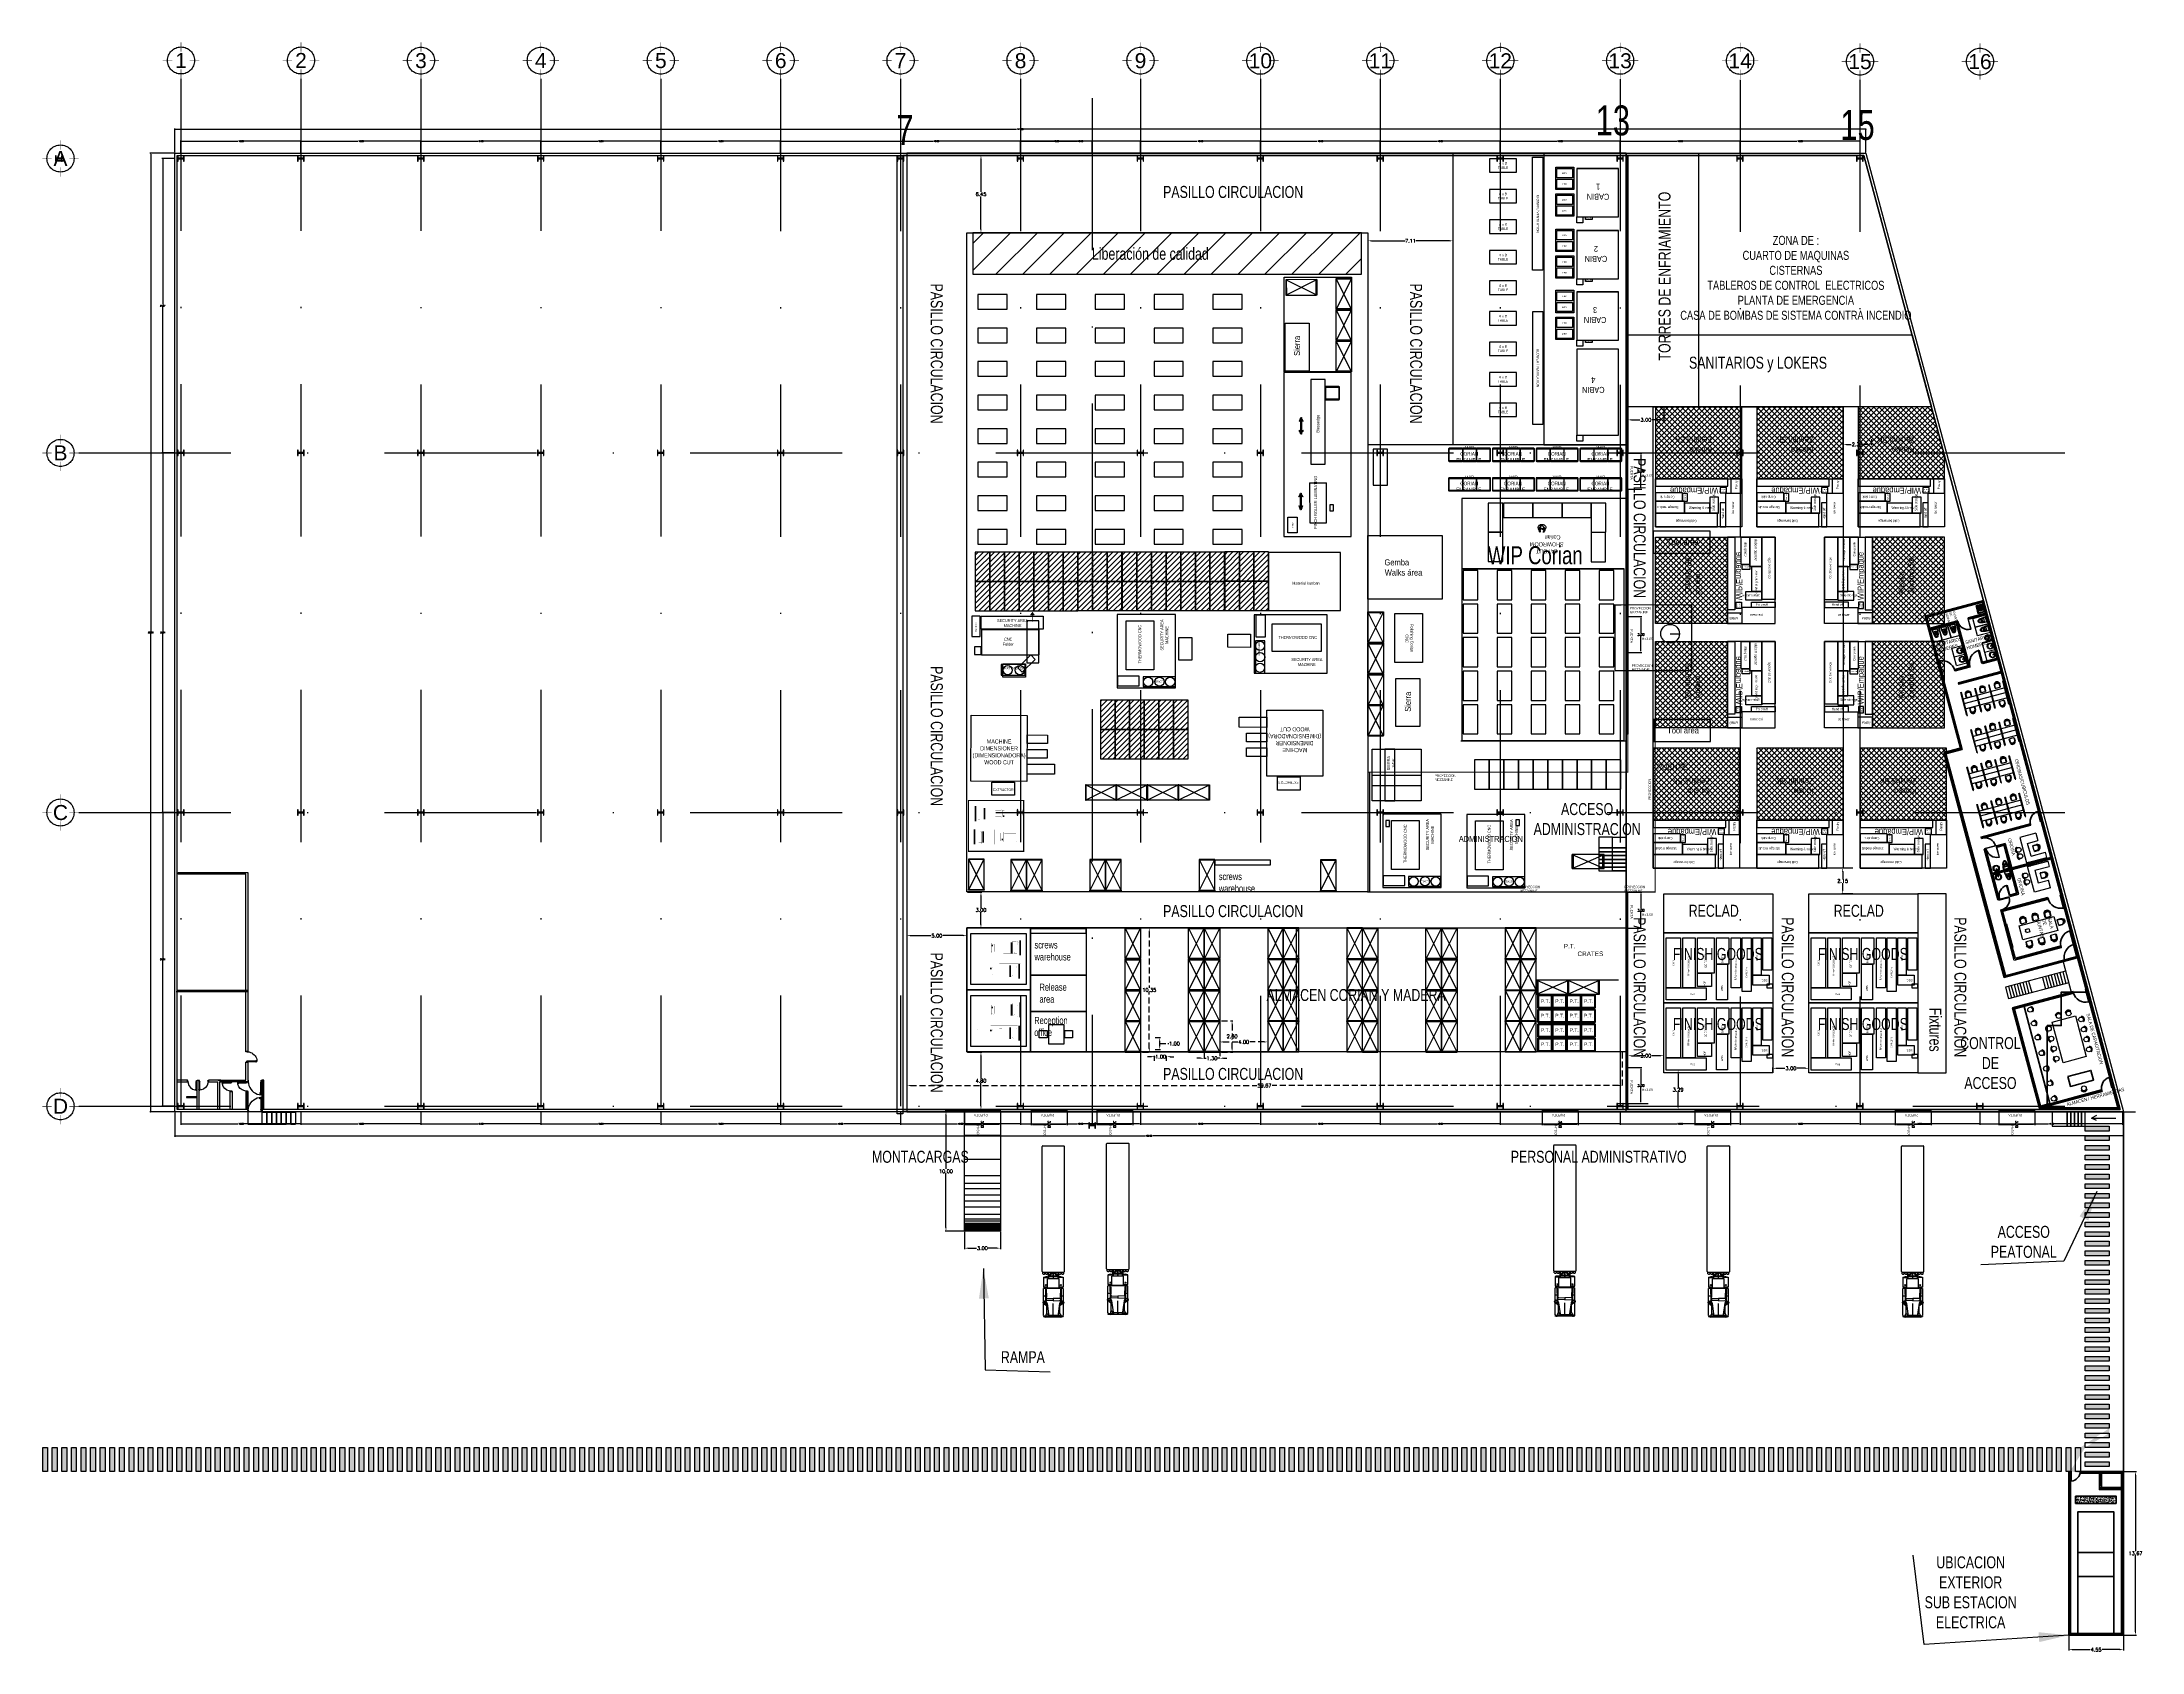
# Model space of a CAD drawing. Header units: millimetres. Extents: x 1263 to 2085, y 1308 to 1444.
# Drawn here: x 1529.7 to 1704.9, y 1307.8 to 1442.1 of the extents above; entities that cross this region are included whole.
import ezdxf
from ezdxf.enums import TextEntityAlignment as Align
from ezdxf.lldxf.tags import DXFTag

# ---------------------------------------------------------------- set-up
doc = ezdxf.new("R2010")
doc.units = ezdxf.units.MM
for name, pattern in [('ACAD_ISO02W100', [15, 12, -3]), ('DASHDOT', [25.4, 12.7, -6.35, 0, -6.35]), ('DASHED2', [0.375, 0.25, -0.125])]:
    doc.linetypes.add(name, pattern=pattern)
for name, color, linetype in [('1- 1', 1, 'Continuous'), ('1- 2', 223, 'Continuous'), ('1- 3', 3, 'Continuous'), ('1- muro de carga', 5, 'Continuous'), ('DIM GENERAL', 1, 'Continuous'), ('dim-75', 2, 'Continuous'), ('ejes', 140, 'DASHDOT'), ('LINEA LIMITE DE ZONIFICACION', 2, 'Continuous'), ('LINEA PROYECCION', 1, 'DASHED2'), ('MARCO', 254, 'Continuous'), ('Mezanine', 6, 'Continuous'), ('mobiliario', 8, 'Continuous'), ('MUEBLES', 43, 'Continuous'), ('PUERTAS', 2, 'Continuous'), ('Ventana', 140, 'Continuous')]:
    doc.layers.add(name, color=color, linetype=linetype)
doc.layers.add('2', color=223, linetype='Continuous', lineweight=5)
doc.layers.add('muros', color=5, linetype='Continuous', lineweight=50)
doc.styles.add('75', font='romans.shx', dxfattribs={"height": 0.112})
doc.styles.add('ALA', font='arial.ttf')
doc.styles.add('ARRAY BASE$0$Standard', font='arial.ttf')
doc.styles.add('ARRAY BASE$0$STYLE1', font='swissc.ttf', dxfattribs={"width": 0.9})
doc.styles.get("Standard").update_dxf_attribs({"font": 'arial.ttf'})
doc.styles.add('TEXTO GENERAL', font='swissc.ttf', dxfattribs={"width": 0.9, "height": 1})
doc.styles.add('TEXTOS', font='romans.shx')
tags = doc.linetypes.add('ARRAY BASE$0$CACHE', pattern=[0.24, 0.12, -0.12]).pattern_tags.tags
tags[6:7] = [DXFTag(74, 4), DXFTag(75, 0), DXFTag(340, '0'), DXFTag(46, 1.0), DXFTag(50, 0.0), DXFTag(44, 0.0), DXFTag(45, 0.0)]
tags[4:5] = [DXFTag(74, 4), DXFTag(75, 0), DXFTag(340, '0'), DXFTag(46, 1.0), DXFTag(50, 0.0), DXFTag(44, 0.0), DXFTag(45, 0.0)]
doc.dimstyles.new('ARRAY BASE$0$ISO-25', dxfattribs={"dimtxt": 2.5, "dimasz": 2.5, "dimexe": 1.25, "dimexo": 0.625, "dimtad": 1, "dimtxsty": 'ARRAY BASE$0$Standard', "dimcen": 2.5, "dimadec": 0, "dimazin": 0, "dimtfac": 1, "dimtmove": 0, "dimatfit": 3, "dimfxl": 1, "dimarcsym": 0})
doc.dimstyles.new('DIM-75P', dxfattribs={"dimtxt": 0.3, "dimasz": 0.3, "dimexe": 0.0675, "dimexo": 0.0468, "dimgap": 0.0375, "dimtad": 0, "dimtih": 1, "dimtoh": 1, "dimzin": 0, "dimdsep": 46, "dimtxsty": 'TEXTOS', "dimcen": 0.3, "dimclrd": 1, "dimclre": 1, "dimclrt": 2, "dimadec": 0, "dimazin": 0, "dimtfac": 1, "dimtmove": 1, "dimatfit": 3, "dimldrblk": 'flecha', "dimfxl": 0.045, "dimtolj": 1, "dimtzin": 0, "dimlwd": -1, "dimlwe": -1, "dimarcsym": 0})
pattern_1 = [(45, (451.607445, 1314.403202), (-0.0224506403, 0.0224506403), [])]

# ---------------------------------------------------------------- blocks, each defined once
blk = doc.blocks.new('ejeh')
at = {"layer": 'ejes', "const_width": 0.02}
blk.add_lwpolyline([(0, 0.174, -2.414214), (0.5, 0.674, 1)], format="xyb", dxfattribs=at)
for points in [[(0, 1.348), (0, 1)], [(-0.326, 0.674), (-0.674, 0.674)], [(0, 0), (0, 0.348)], [(0.326, 0.674), (0.674, 0.674)]]:
    blk.add_lwpolyline(points, dxfattribs=at)
at = {"layer": 'ejes'}
blk.add_circle((0, 0.674), 0.5, dxfattribs=at)
blk.add_attdef('X', text='', height=0.556, dxfattribs=at).set_placement((0, 0.674), align=Align.MIDDLE_CENTER)
blk = doc.blocks.new('flecha')
at = {"ltscale": 6}
for points in [[(-0.02, 0.03), (-0.11, 0.13), (-0.12, 0.05), (-0.12, 0.21)], [(-0.02, -0.03), (-0.11, -0.13), (-0.12, -0.05), (-0.12, -0.21)]]:
    blk.add_hatch(color=256, dxfattribs=at).paths.add_polyline_path(points)
for p, q in [((0.01, -0.02), (-0.14, 0.24)), ((0.01, 0.02), (-0.14, -0.24)), ((-0.13, 0.24), (-0.13, 0.03)), ((-0.13, 0.03), (-0.1, 0.12)), ((0, 0), (-0.1, 0.12)), ((0, 0), (-0.1, -0.12)), ((-0.13, -0.02), (-0.13, -0.24)), ((-0.13, -0.02), (-0.1, -0.12))]:
    blk.add_line(p, q, dxfattribs=at)
for points in [[(-0.02, 0.03), (-0.11, 0.13), (-0.12, 0.05), (-0.12, 0.21)], [(-0.02, -0.03), (-0.11, -0.13), (-0.12, -0.05), (-0.12, -0.21)]]:
    blk.add_lwpolyline(points, close=True, dxfattribs=at)
blk = doc.blocks.new('*D14')
at = {"layer": 'Defpoints', "color": 0, "transparency": 16777216}
for p in [(1099.67, 119.43), (1089.66, 118.43), (1099.67, 118.43)]:
    blk.add_point(p, dxfattribs=at)
at = {"layer": 'dim-75', "color": 1, "transparency": 16777216}
for p, q in [((1089.66, 118.48), (1089.66, 119.5)), ((1089.73, 119.43), (1094.41, 119.43)), ((1099.61, 119.43), (1094.92, 119.43)), ((1099.67, 118.48), (1099.67, 119.5))]:
    blk.add_line(p, q, dxfattribs=at)
at = {"layer": 'dim-75', "color": 1, "transparency": 16777216, "xscale": 0.06375, "yscale": 0.06375, "zscale": 0.06375, "rotation": 180}
blk.add_blockref('flecha', (1089.66, 119.43), dxfattribs=at)
at = {"layer": 'dim-75', "color": 1, "transparency": 16777216, "xscale": 0.06375, "yscale": 0.06375, "zscale": 0.06375}
blk.add_blockref('flecha', (1099.67, 119.43), dxfattribs=at)
at = {"layer": 'dim-75', "transparency": 16777216, "insert": (1094.67, 119.43), "char_height": 0.112, "attachment_point": 5, "style": '75'}
blk.add_mtext('\\A1;10.00', dxfattribs=at)
blk = doc.blocks.new('*D32')
at = {"layer": 'Defpoints', "color": 0, "transparency": 16777216}
for p in [(1109.68, 119.43), (1099.67, 118.43), (1109.68, 118.43)]:
    blk.add_point(p, dxfattribs=at)
at = {"layer": 'dim-75', "color": 1, "transparency": 16777216}
for p, q in [((1099.67, 118.48), (1099.67, 119.5)), ((1099.74, 119.43), (1104.42, 119.43)), ((1109.62, 119.43), (1104.93, 119.43)), ((1109.68, 118.48), (1109.68, 119.5))]:
    blk.add_line(p, q, dxfattribs=at)
at = {"layer": 'dim-75', "color": 1, "transparency": 16777216, "xscale": 0.06375, "yscale": 0.06375, "zscale": 0.06375, "rotation": 180}
blk.add_blockref('flecha', (1099.67, 119.43), dxfattribs=at)
at = {"layer": 'dim-75', "color": 1, "transparency": 16777216, "xscale": 0.06375, "yscale": 0.06375, "zscale": 0.06375}
blk.add_blockref('flecha', (1109.68, 119.43), dxfattribs=at)
at = {"layer": 'dim-75', "transparency": 16777216, "insert": (1104.68, 119.43), "char_height": 0.112, "attachment_point": 5, "style": '75'}
blk.add_mtext('\\A1;10.00', dxfattribs=at)
blk = doc.blocks.new('*D33')
at = {"layer": 'Defpoints', "color": 0, "transparency": 16777216}
for p in [(1119.68, 119.43), (1109.68, 118.43), (1119.68, 118.43)]:
    blk.add_point(p, dxfattribs=at)
at = {"layer": 'dim-75', "color": 1, "transparency": 16777216}
for p, q in [((1109.68, 118.48), (1109.68, 119.5)), ((1109.74, 119.43), (1114.43, 119.43)), ((1119.62, 119.43), (1114.93, 119.43)), ((1119.68, 118.48), (1119.68, 119.5))]:
    blk.add_line(p, q, dxfattribs=at)
at = {"layer": 'dim-75', "color": 1, "transparency": 16777216, "xscale": 0.06375, "yscale": 0.06375, "zscale": 0.06375, "rotation": 180}
blk.add_blockref('flecha', (1109.68, 119.43), dxfattribs=at)
at = {"layer": 'dim-75', "color": 1, "transparency": 16777216, "xscale": 0.06375, "yscale": 0.06375, "zscale": 0.06375}
blk.add_blockref('flecha', (1119.68, 119.43), dxfattribs=at)
at = {"layer": 'dim-75', "transparency": 16777216, "insert": (1114.68, 119.43), "char_height": 0.112, "attachment_point": 5, "style": '75'}
blk.add_mtext('\\A1;10.00', dxfattribs=at)
blk = doc.blocks.new('*D34')
at = {"layer": 'Defpoints', "color": 0, "transparency": 16777216}
for p in [(1129.69, 119.43), (1119.68, 118.43), (1129.69, 118.43)]:
    blk.add_point(p, dxfattribs=at)
at = {"layer": 'dim-75', "color": 1, "transparency": 16777216}
for p, q in [((1119.68, 118.48), (1119.68, 119.5)), ((1119.74, 119.43), (1124.43, 119.43)), ((1129.62, 119.43), (1124.94, 119.43)), ((1129.69, 118.48), (1129.69, 119.5))]:
    blk.add_line(p, q, dxfattribs=at)
at = {"layer": 'dim-75', "color": 1, "transparency": 16777216, "xscale": 0.06375, "yscale": 0.06375, "zscale": 0.06375, "rotation": 180}
blk.add_blockref('flecha', (1119.68, 119.43), dxfattribs=at)
at = {"layer": 'dim-75', "color": 1, "transparency": 16777216, "xscale": 0.06375, "yscale": 0.06375, "zscale": 0.06375}
blk.add_blockref('flecha', (1129.69, 119.43), dxfattribs=at)
at = {"layer": 'dim-75', "transparency": 16777216, "insert": (1124.68, 119.43), "char_height": 0.112, "attachment_point": 5, "style": '75'}
blk.add_mtext('\\A1;10.00', dxfattribs=at)
blk = doc.blocks.new('*D35')
at = {"layer": 'Defpoints', "color": 0, "transparency": 16777216}
for p in [(1139.69, 119.43), (1129.69, 118.43), (1139.69, 118.43)]:
    blk.add_point(p, dxfattribs=at)
at = {"layer": 'dim-75', "color": 1, "transparency": 16777216}
for p, q in [((1129.69, 118.48), (1129.69, 119.5)), ((1129.75, 119.43), (1134.43, 119.43)), ((1139.62, 119.43), (1134.94, 119.43)), ((1139.69, 118.48), (1139.69, 119.5))]:
    blk.add_line(p, q, dxfattribs=at)
at = {"layer": 'dim-75', "color": 1, "transparency": 16777216, "xscale": 0.06375, "yscale": 0.06375, "zscale": 0.06375, "rotation": 180}
blk.add_blockref('flecha', (1129.69, 119.43), dxfattribs=at)
at = {"layer": 'dim-75', "color": 1, "transparency": 16777216, "xscale": 0.06375, "yscale": 0.06375, "zscale": 0.06375}
blk.add_blockref('flecha', (1139.69, 119.43), dxfattribs=at)
at = {"layer": 'dim-75', "transparency": 16777216, "insert": (1134.69, 119.43), "char_height": 0.112, "attachment_point": 5, "style": '75'}
blk.add_mtext('\\A1;10.00', dxfattribs=at)
blk = doc.blocks.new('*D36')
at = {"layer": 'Defpoints', "color": 0, "transparency": 16777216}
for p in [(1165.69, 119.43), (1139.69, 118.43), (1165.69, 118.43)]:
    blk.add_point(p, dxfattribs=at)
at = {"layer": 'dim-75', "color": 1, "transparency": 16777216}
for p, q in [((1139.69, 118.48), (1139.69, 119.5)), ((1139.75, 119.43), (1152.43, 119.43)), ((1165.62, 119.43), (1152.94, 119.43)), ((1165.69, 118.48), (1165.69, 119.5))]:
    blk.add_line(p, q, dxfattribs=at)
at = {"layer": 'dim-75', "color": 1, "transparency": 16777216, "xscale": 0.06375, "yscale": 0.06375, "zscale": 0.06375, "rotation": 180}
blk.add_blockref('flecha', (1139.69, 119.43), dxfattribs=at)
at = {"layer": 'dim-75', "color": 1, "transparency": 16777216, "xscale": 0.06375, "yscale": 0.06375, "zscale": 0.06375}
blk.add_blockref('flecha', (1165.69, 119.43), dxfattribs=at)
at = {"layer": 'dim-75', "transparency": 16777216, "insert": (1152.69, 119.43), "char_height": 0.112, "attachment_point": 5, "style": '75'}
blk.add_mtext('\\A1;10.00', dxfattribs=at)
blk = doc.blocks.new('*D37')
at = {"layer": 'Defpoints', "color": 0, "transparency": 16777216}
for p in [(1159.7, 119.43), (1159.7, 118.43), (1165.69, 118.43)]:
    blk.add_point(p, dxfattribs=at)
at = {"layer": 'dim-75', "color": 1, "transparency": 16777216}
for p, q in [((1159.7, 118.48), (1159.7, 119.5)), ((1159.77, 119.43), (1162.44, 119.43)), ((1165.62, 119.43), (1162.95, 119.43)), ((1165.69, 118.48), (1165.69, 119.5))]:
    blk.add_line(p, q, dxfattribs=at)
at = {"layer": 'dim-75', "color": 1, "transparency": 16777216, "xscale": 0.06375, "yscale": 0.06375, "zscale": 0.06375, "rotation": 180}
blk.add_blockref('flecha', (1159.7, 119.43), dxfattribs=at)
at = {"layer": 'dim-75', "color": 1, "transparency": 16777216, "xscale": 0.06375, "yscale": 0.06375, "zscale": 0.06375}
blk.add_blockref('flecha', (1165.69, 119.43), dxfattribs=at)
at = {"layer": 'dim-75', "transparency": 16777216, "insert": (1162.69, 119.43), "char_height": 0.112, "attachment_point": 5, "style": '75'}
blk.add_mtext('\\A1;10.00', dxfattribs=at)
blk = doc.blocks.new('*D38')
at = {"layer": 'Defpoints', "color": 0, "transparency": 16777216}
for p in [(1169.7, 119.43), (1159.7, 118.43), (1169.7, 118.43)]:
    blk.add_point(p, dxfattribs=at)
at = {"layer": 'dim-75', "color": 1, "transparency": 16777216}
for p, q in [((1159.7, 118.48), (1159.7, 119.5)), ((1159.77, 119.43), (1164.45, 119.43)), ((1169.64, 119.43), (1164.96, 119.43)), ((1169.7, 118.48), (1169.7, 119.5))]:
    blk.add_line(p, q, dxfattribs=at)
at = {"layer": 'dim-75', "color": 1, "transparency": 16777216, "xscale": 0.06375, "yscale": 0.06375, "zscale": 0.06375, "rotation": 180}
blk.add_blockref('flecha', (1159.7, 119.43), dxfattribs=at)
at = {"layer": 'dim-75', "color": 1, "transparency": 16777216, "xscale": 0.06375, "yscale": 0.06375, "zscale": 0.06375}
blk.add_blockref('flecha', (1169.7, 119.43), dxfattribs=at)
at = {"layer": 'dim-75', "transparency": 16777216, "insert": (1164.7, 119.43), "char_height": 0.112, "attachment_point": 5, "style": '75'}
blk.add_mtext('\\A1;10.00', dxfattribs=at)
blk = doc.blocks.new('*D39')
at = {"layer": 'Defpoints', "color": 0, "transparency": 16777216}
for p in [(1179.71, 119.43), (1169.7, 118.43), (1179.71, 118.43)]:
    blk.add_point(p, dxfattribs=at)
at = {"layer": 'dim-75', "color": 1, "transparency": 16777216}
for p, q in [((1169.7, 118.48), (1169.7, 119.5)), ((1169.77, 119.43), (1174.45, 119.43)), ((1179.65, 119.43), (1174.96, 119.43)), ((1179.71, 118.48), (1179.71, 119.5))]:
    blk.add_line(p, q, dxfattribs=at)
at = {"layer": 'dim-75', "color": 1, "transparency": 16777216, "xscale": 0.06375, "yscale": 0.06375, "zscale": 0.06375, "rotation": 180}
blk.add_blockref('flecha', (1169.7, 119.43), dxfattribs=at)
at = {"layer": 'dim-75', "color": 1, "transparency": 16777216, "xscale": 0.06375, "yscale": 0.06375, "zscale": 0.06375}
blk.add_blockref('flecha', (1179.71, 119.43), dxfattribs=at)
at = {"layer": 'dim-75', "transparency": 16777216, "insert": (1174.71, 119.43), "char_height": 0.112, "attachment_point": 5, "style": '75'}
blk.add_mtext('\\A1;10.00', dxfattribs=at)
blk = doc.blocks.new('*D40')
at = {"layer": 'Defpoints', "color": 0, "transparency": 16777216}
for p in [(1189.72, 119.43), (1179.71, 118.43), (1189.72, 118.43)]:
    blk.add_point(p, dxfattribs=at)
at = {"layer": 'dim-75', "color": 1, "transparency": 16777216}
for p, q in [((1179.71, 118.48), (1179.71, 119.5)), ((1179.78, 119.43), (1184.46, 119.43)), ((1189.66, 119.43), (1184.97, 119.43)), ((1189.72, 118.48), (1189.72, 119.5))]:
    blk.add_line(p, q, dxfattribs=at)
at = {"layer": 'dim-75', "color": 1, "transparency": 16777216, "xscale": 0.06375, "yscale": 0.06375, "zscale": 0.06375, "rotation": 180}
blk.add_blockref('flecha', (1179.71, 119.43), dxfattribs=at)
at = {"layer": 'dim-75', "color": 1, "transparency": 16777216, "xscale": 0.06375, "yscale": 0.06375, "zscale": 0.06375}
blk.add_blockref('flecha', (1189.72, 119.43), dxfattribs=at)
at = {"layer": 'dim-75', "transparency": 16777216, "insert": (1184.72, 119.43), "char_height": 0.112, "attachment_point": 5, "style": '75'}
blk.add_mtext('\\A1;10.00', dxfattribs=at)
blk = doc.blocks.new('*D41')
at = {"layer": 'Defpoints', "color": 0, "transparency": 16777216}
for p in [(1199.72, 119.43), (1189.72, 118.43), (1199.72, 118.43)]:
    blk.add_point(p, dxfattribs=at)
at = {"layer": 'dim-75', "color": 1, "transparency": 16777216}
for p, q in [((1189.72, 118.48), (1189.72, 119.5)), ((1189.78, 119.43), (1194.47, 119.43)), ((1199.66, 119.43), (1194.97, 119.43)), ((1199.72, 118.48), (1199.72, 119.5))]:
    blk.add_line(p, q, dxfattribs=at)
at = {"layer": 'dim-75', "color": 1, "transparency": 16777216, "xscale": 0.06375, "yscale": 0.06375, "zscale": 0.06375, "rotation": 180}
blk.add_blockref('flecha', (1189.72, 119.43), dxfattribs=at)
at = {"layer": 'dim-75', "color": 1, "transparency": 16777216, "xscale": 0.06375, "yscale": 0.06375, "zscale": 0.06375}
blk.add_blockref('flecha', (1199.72, 119.43), dxfattribs=at)
at = {"layer": 'dim-75', "transparency": 16777216, "insert": (1194.72, 119.43), "char_height": 0.112, "attachment_point": 5, "style": '75'}
blk.add_mtext('\\A1;10.00', dxfattribs=at)
blk = doc.blocks.new('*D42')
at = {"layer": 'Defpoints', "color": 0, "transparency": 16777216}
for p in [(1209.73, 119.43), (1199.72, 118.43), (1209.73, 118.43)]:
    blk.add_point(p, dxfattribs=at)
at = {"layer": 'dim-75', "color": 1, "transparency": 16777216}
for p, q in [((1199.72, 118.48), (1199.72, 119.5)), ((1199.78, 119.43), (1204.47, 119.43)), ((1209.66, 119.43), (1204.98, 119.43)), ((1209.73, 118.48), (1209.73, 119.5))]:
    blk.add_line(p, q, dxfattribs=at)
at = {"layer": 'dim-75', "color": 1, "transparency": 16777216, "xscale": 0.06375, "yscale": 0.06375, "zscale": 0.06375, "rotation": 180}
blk.add_blockref('flecha', (1199.72, 119.43), dxfattribs=at)
at = {"layer": 'dim-75', "color": 1, "transparency": 16777216, "xscale": 0.06375, "yscale": 0.06375, "zscale": 0.06375}
blk.add_blockref('flecha', (1209.73, 119.43), dxfattribs=at)
at = {"layer": 'dim-75', "transparency": 16777216, "insert": (1204.72, 119.43), "char_height": 0.112, "attachment_point": 5, "style": '75'}
blk.add_mtext('\\A1;10.00', dxfattribs=at)
blk = doc.blocks.new('*D43')
at = {"layer": 'Defpoints', "color": 0, "transparency": 16777216}
for p in [(1219.73, 119.43), (1209.73, 118.43), (1219.73, 118.43)]:
    blk.add_point(p, dxfattribs=at)
at = {"layer": 'dim-75', "color": 1, "transparency": 16777216}
for p, q in [((1209.73, 118.48), (1209.73, 119.5)), ((1209.79, 119.43), (1214.48, 119.43)), ((1219.67, 119.43), (1214.98, 119.43)), ((1219.73, 118.48), (1219.73, 119.5))]:
    blk.add_line(p, q, dxfattribs=at)
at = {"layer": 'dim-75', "color": 1, "transparency": 16777216, "xscale": 0.06375, "yscale": 0.06375, "zscale": 0.06375, "rotation": 180}
blk.add_blockref('flecha', (1209.73, 119.43), dxfattribs=at)
at = {"layer": 'dim-75', "color": 1, "transparency": 16777216, "xscale": 0.06375, "yscale": 0.06375, "zscale": 0.06375}
blk.add_blockref('flecha', (1219.73, 119.43), dxfattribs=at)
at = {"layer": 'dim-75', "transparency": 16777216, "insert": (1214.73, 119.43), "char_height": 0.112, "attachment_point": 5, "style": '75'}
blk.add_mtext('\\A1;10.00', dxfattribs=at)
blk = doc.blocks.new('*D44')
at = {"layer": 'Defpoints', "color": 0, "transparency": 16777216}
for p in [(1229.74, 119.43), (1219.73, 118.43), (1229.74, 118.43)]:
    blk.add_point(p, dxfattribs=at)
at = {"layer": 'dim-75', "color": 1, "transparency": 16777216}
for p, q in [((1219.73, 118.48), (1219.73, 119.5)), ((1219.8, 119.43), (1224.48, 119.43)), ((1229.67, 119.43), (1224.99, 119.43)), ((1229.74, 118.48), (1229.74, 119.5))]:
    blk.add_line(p, q, dxfattribs=at)
at = {"layer": 'dim-75', "color": 1, "transparency": 16777216, "xscale": 0.06375, "yscale": 0.06375, "zscale": 0.06375, "rotation": 180}
blk.add_blockref('flecha', (1219.73, 119.43), dxfattribs=at)
at = {"layer": 'dim-75', "color": 1, "transparency": 16777216, "xscale": 0.06375, "yscale": 0.06375, "zscale": 0.06375}
blk.add_blockref('flecha', (1229.74, 119.43), dxfattribs=at)
at = {"layer": 'dim-75', "transparency": 16777216, "insert": (1224.73, 119.43), "char_height": 0.112, "attachment_point": 5, "style": '75'}
blk.add_mtext('\\A1;10.00', dxfattribs=at)
blk = doc.blocks.new('*D45')
at = {"layer": 'Defpoints', "color": 0, "transparency": 16777216}
for p in [(1089.14, 120.43), (1089.14, 118.43), (1230.22, 118.43)]:
    blk.add_point(p, dxfattribs=at)
at = {"layer": 'dim-75', "color": 1, "transparency": 16777216}
for p, q in [((1089.14, 118.48), (1089.14, 120.5)), ((1089.2, 120.43), (1159.38, 120.43)), ((1230.16, 120.43), (1159.99, 120.43)), ((1230.22, 118.48), (1230.22, 120.5))]:
    blk.add_line(p, q, dxfattribs=at)
at = {"layer": 'dim-75', "color": 1, "transparency": 16777216, "xscale": 0.06375, "yscale": 0.06375, "zscale": 0.06375, "rotation": 180}
blk.add_blockref('flecha', (1089.14, 120.43), dxfattribs=at)
at = {"layer": 'dim-75', "color": 1, "transparency": 16777216, "xscale": 0.06375, "yscale": 0.06375, "zscale": 0.06375}
blk.add_blockref('flecha', (1230.22, 120.43), dxfattribs=at)
at = {"layer": 'dim-75', "transparency": 16777216, "insert": (1159.68, 120.43), "char_height": 0.112, "attachment_point": 5, "style": '75'}
blk.add_mtext('\\A1;141.08', dxfattribs=at)
blk = doc.blocks.new('*D46')
at = {"layer": 'Defpoints', "color": 0, "transparency": 16777216}
for p in [(1089.14, 118.43), (1087.14, 38.43), (1089.14, 38.43)]:
    blk.add_point(p, dxfattribs=at)
at = {"layer": 'dim-75', "color": 1, "transparency": 16777216}
for p, q in [((1089.09, 118.43), (1087.07, 118.43)), ((1087.14, 118.36), (1087.14, 78.52)), ((1087.14, 38.49), (1087.14, 78.34)), ((1089.09, 38.43), (1087.07, 38.43))]:
    blk.add_line(p, q, dxfattribs=at)
at = {"layer": 'dim-75', "color": 1, "transparency": 16777216, "xscale": 0.06375, "yscale": 0.06375, "zscale": 0.06375}
for p, rotation in [((1087.14, 118.43), 90), ((1087.14, 38.43), 270)]:
    blk.add_blockref('flecha', p, dxfattribs=dict(at, rotation=rotation))
at = {"layer": 'dim-75', "transparency": 16777216, "insert": (1087.14, 78.43), "char_height": 0.112, "attachment_point": 5, "style": '75'}
blk.add_mtext('\\A1;80.00', dxfattribs=at)
blk = doc.blocks.new('*D47')
at = {"layer": 'Defpoints', "color": 0, "transparency": 16777216}
for p in [(1088.14, 63.41), (1089.14, 63.41), (1089.14, 38.9)]:
    blk.add_point(p, dxfattribs=at)
at = {"layer": 'dim-75', "color": 1, "transparency": 16777216}
for p, q in [((1089.09, 63.41), (1088.07, 63.41)), ((1088.14, 63.35), (1088.14, 51.25)), ((1088.14, 38.97), (1088.14, 51.06)), ((1089.09, 38.9), (1088.07, 38.9))]:
    blk.add_line(p, q, dxfattribs=at)
at = {"layer": 'dim-75', "color": 1, "transparency": 16777216, "xscale": 0.06375, "yscale": 0.06375, "zscale": 0.06375}
for p, rotation in [((1088.14, 63.41), 90), ((1088.14, 38.9), 270)]:
    blk.add_blockref('flecha', p, dxfattribs=dict(at, rotation=rotation))
at = {"layer": 'dim-75', "transparency": 16777216, "insert": (1088.14, 51.16), "char_height": 0.112, "attachment_point": 5, "style": '75'}
blk.add_mtext('\\A1;24.51', dxfattribs=at)
blk = doc.blocks.new('*D48')
at = {"layer": 'Defpoints', "color": 0, "transparency": 16777216}
for p in [(1088.14, 93.42), (1089.14, 93.42), (1089.14, 63.41)]:
    blk.add_point(p, dxfattribs=at)
at = {"layer": 'dim-75', "color": 1, "transparency": 16777216}
for p, q in [((1089.09, 93.42), (1088.07, 93.42)), ((1088.14, 93.36), (1088.14, 78.51)), ((1088.14, 63.48), (1088.14, 78.32)), ((1089.09, 63.41), (1088.07, 63.41))]:
    blk.add_line(p, q, dxfattribs=at)
at = {"layer": 'dim-75', "color": 1, "transparency": 16777216, "xscale": 0.06375, "yscale": 0.06375, "zscale": 0.06375}
for p, rotation in [((1088.14, 93.42), 90), ((1088.14, 63.41), 270)]:
    blk.add_blockref('flecha', p, dxfattribs=dict(at, rotation=rotation))
at = {"layer": 'dim-75', "transparency": 16777216, "insert": (1088.14, 78.42), "char_height": 0.112, "attachment_point": 5, "style": '75'}
blk.add_mtext('\\A1;30.01', dxfattribs=at)
blk = doc.blocks.new('*D49')
at = {"layer": 'Defpoints', "color": 0, "transparency": 16777216}
for p in [(1088.14, 117.99), (1089.14, 117.99), (1089.14, 93.42)]:
    blk.add_point(p, dxfattribs=at)
at = {"layer": 'dim-75', "color": 1, "transparency": 16777216}
for p, q in [((1089.09, 117.99), (1088.07, 117.99)), ((1088.14, 117.92), (1088.14, 105.8)), ((1088.14, 93.48), (1088.14, 105.61)), ((1089.09, 93.42), (1088.07, 93.42))]:
    blk.add_line(p, q, dxfattribs=at)
at = {"layer": 'dim-75', "color": 1, "transparency": 16777216, "xscale": 0.06375, "yscale": 0.06375, "zscale": 0.06375}
for p, rotation in [((1088.14, 117.99), 90), ((1088.14, 93.42), 270)]:
    blk.add_blockref('flecha', p, dxfattribs=dict(at, rotation=rotation))
at = {"layer": 'dim-75', "transparency": 16777216, "insert": (1088.14, 105.7), "char_height": 0.112, "attachment_point": 5, "style": '75'}
blk.add_mtext('\\A1;24.57', dxfattribs=at)
blk = doc.blocks.new('*D15')
at = {"layer": 'Defpoints', "color": 0, "transparency": 16777216}
for p in [(1089.66, 38.43), (1099.67, 38.43), (1099.67, 37.43)]:
    blk.add_point(p, dxfattribs=at)
at = {"layer": 'dim-75', "color": 1, "transparency": 16777216}
for p, q in [((1089.66, 38.38), (1089.66, 37.36)), ((1089.73, 37.43), (1094.41, 37.43)), ((1099.61, 37.43), (1094.92, 37.43)), ((1099.67, 38.38), (1099.67, 37.36))]:
    blk.add_line(p, q, dxfattribs=at)
at = {"layer": 'dim-75', "color": 1, "transparency": 16777216, "xscale": 0.06375, "yscale": 0.06375, "zscale": 0.06375, "rotation": 180}
blk.add_blockref('flecha', (1089.66, 37.43), dxfattribs=at)
at = {"layer": 'dim-75', "color": 1, "transparency": 16777216, "xscale": 0.06375, "yscale": 0.06375, "zscale": 0.06375}
blk.add_blockref('flecha', (1099.67, 37.43), dxfattribs=at)
at = {"layer": 'dim-75', "transparency": 16777216, "insert": (1094.67, 37.43), "char_height": 0.112, "attachment_point": 5, "style": '75'}
blk.add_mtext('\\A1;10.00', dxfattribs=at)
blk = doc.blocks.new('*D16')
at = {"layer": 'Defpoints', "color": 0, "transparency": 16777216}
for p in [(1099.67, 38.43), (1109.68, 38.43), (1109.68, 37.43)]:
    blk.add_point(p, dxfattribs=at)
at = {"layer": 'dim-75', "color": 1, "transparency": 16777216}
for p, q in [((1099.67, 38.38), (1099.67, 37.36)), ((1099.74, 37.43), (1104.42, 37.43)), ((1109.62, 37.43), (1104.93, 37.43)), ((1109.68, 38.38), (1109.68, 37.36))]:
    blk.add_line(p, q, dxfattribs=at)
at = {"layer": 'dim-75', "color": 1, "transparency": 16777216, "xscale": 0.06375, "yscale": 0.06375, "zscale": 0.06375, "rotation": 180}
blk.add_blockref('flecha', (1099.67, 37.43), dxfattribs=at)
at = {"layer": 'dim-75', "color": 1, "transparency": 16777216, "xscale": 0.06375, "yscale": 0.06375, "zscale": 0.06375}
blk.add_blockref('flecha', (1109.68, 37.43), dxfattribs=at)
at = {"layer": 'dim-75', "transparency": 16777216, "insert": (1104.68, 37.43), "char_height": 0.112, "attachment_point": 5, "style": '75'}
blk.add_mtext('\\A1;10.00', dxfattribs=at)
blk = doc.blocks.new('*D17')
at = {"layer": 'Defpoints', "color": 0, "transparency": 16777216}
for p in [(1109.68, 38.43), (1119.68, 38.43), (1119.68, 37.43)]:
    blk.add_point(p, dxfattribs=at)
at = {"layer": 'dim-75', "color": 1, "transparency": 16777216}
for p, q in [((1109.68, 38.38), (1109.68, 37.36)), ((1109.74, 37.43), (1114.43, 37.43)), ((1119.62, 37.43), (1114.93, 37.43)), ((1119.68, 38.38), (1119.68, 37.36))]:
    blk.add_line(p, q, dxfattribs=at)
at = {"layer": 'dim-75', "color": 1, "transparency": 16777216, "xscale": 0.06375, "yscale": 0.06375, "zscale": 0.06375, "rotation": 180}
blk.add_blockref('flecha', (1109.68, 37.43), dxfattribs=at)
at = {"layer": 'dim-75', "color": 1, "transparency": 16777216, "xscale": 0.06375, "yscale": 0.06375, "zscale": 0.06375}
blk.add_blockref('flecha', (1119.68, 37.43), dxfattribs=at)
at = {"layer": 'dim-75', "transparency": 16777216, "insert": (1114.68, 37.43), "char_height": 0.112, "attachment_point": 5, "style": '75'}
blk.add_mtext('\\A1;10.00', dxfattribs=at)
blk = doc.blocks.new('*D18')
at = {"layer": 'Defpoints', "color": 0, "transparency": 16777216}
for p in [(1119.68, 38.43), (1129.69, 38.43), (1129.69, 37.43)]:
    blk.add_point(p, dxfattribs=at)
at = {"layer": 'dim-75', "color": 1, "transparency": 16777216}
for p, q in [((1119.68, 38.38), (1119.68, 37.36)), ((1119.74, 37.43), (1124.43, 37.43)), ((1129.62, 37.43), (1124.94, 37.43)), ((1129.69, 38.38), (1129.69, 37.36))]:
    blk.add_line(p, q, dxfattribs=at)
at = {"layer": 'dim-75', "color": 1, "transparency": 16777216, "xscale": 0.06375, "yscale": 0.06375, "zscale": 0.06375, "rotation": 180}
blk.add_blockref('flecha', (1119.68, 37.43), dxfattribs=at)
at = {"layer": 'dim-75', "color": 1, "transparency": 16777216, "xscale": 0.06375, "yscale": 0.06375, "zscale": 0.06375}
blk.add_blockref('flecha', (1129.69, 37.43), dxfattribs=at)
at = {"layer": 'dim-75', "transparency": 16777216, "insert": (1124.68, 37.43), "char_height": 0.112, "attachment_point": 5, "style": '75'}
blk.add_mtext('\\A1;10.00', dxfattribs=at)
blk = doc.blocks.new('*D19')
at = {"layer": 'Defpoints', "color": 0, "transparency": 16777216}
for p in [(1129.69, 38.43), (1139.69, 38.43), (1139.69, 37.43)]:
    blk.add_point(p, dxfattribs=at)
at = {"layer": 'dim-75', "color": 1, "transparency": 16777216}
for p, q in [((1129.69, 38.38), (1129.69, 37.36)), ((1129.75, 37.43), (1134.43, 37.43)), ((1139.62, 37.43), (1134.94, 37.43)), ((1139.69, 38.38), (1139.69, 37.36))]:
    blk.add_line(p, q, dxfattribs=at)
at = {"layer": 'dim-75', "color": 1, "transparency": 16777216, "xscale": 0.06375, "yscale": 0.06375, "zscale": 0.06375, "rotation": 180}
blk.add_blockref('flecha', (1129.69, 37.43), dxfattribs=at)
at = {"layer": 'dim-75', "color": 1, "transparency": 16777216, "xscale": 0.06375, "yscale": 0.06375, "zscale": 0.06375}
blk.add_blockref('flecha', (1139.69, 37.43), dxfattribs=at)
at = {"layer": 'dim-75', "transparency": 16777216, "insert": (1134.69, 37.43), "char_height": 0.112, "attachment_point": 5, "style": '75'}
blk.add_mtext('\\A1;10.00', dxfattribs=at)
blk = doc.blocks.new('*D20')
at = {"layer": 'Defpoints', "color": 0, "transparency": 16777216}
for p in [(1139.69, 38.43), (1149.7, 38.43), (1149.7, 37.43)]:
    blk.add_point(p, dxfattribs=at)
at = {"layer": 'dim-75', "color": 1, "transparency": 16777216}
for p, q in [((1139.69, 38.38), (1139.69, 37.36)), ((1139.75, 37.43), (1144.44, 37.43)), ((1149.63, 37.43), (1144.95, 37.43)), ((1149.7, 38.38), (1149.7, 37.36))]:
    blk.add_line(p, q, dxfattribs=at)
at = {"layer": 'dim-75', "color": 1, "transparency": 16777216, "xscale": 0.06375, "yscale": 0.06375, "zscale": 0.06375, "rotation": 180}
blk.add_blockref('flecha', (1139.69, 37.43), dxfattribs=at)
at = {"layer": 'dim-75', "color": 1, "transparency": 16777216, "xscale": 0.06375, "yscale": 0.06375, "zscale": 0.06375}
blk.add_blockref('flecha', (1149.7, 37.43), dxfattribs=at)
at = {"layer": 'dim-75', "transparency": 16777216, "insert": (1144.69, 37.43), "char_height": 0.112, "attachment_point": 5, "style": '75'}
blk.add_mtext('\\A1;10.00', dxfattribs=at)
blk = doc.blocks.new('*D21')
at = {"layer": 'Defpoints', "color": 0, "transparency": 16777216}
for p in [(1149.7, 38.43), (1159.7, 38.43), (1159.7, 37.43)]:
    blk.add_point(p, dxfattribs=at)
at = {"layer": 'dim-75', "color": 1, "transparency": 16777216}
for p, q in [((1149.7, 38.38), (1149.7, 37.36)), ((1149.76, 37.43), (1154.45, 37.43)), ((1159.64, 37.43), (1154.95, 37.43)), ((1159.7, 38.38), (1159.7, 37.36))]:
    blk.add_line(p, q, dxfattribs=at)
at = {"layer": 'dim-75', "color": 1, "transparency": 16777216, "xscale": 0.06375, "yscale": 0.06375, "zscale": 0.06375, "rotation": 180}
blk.add_blockref('flecha', (1149.7, 37.43), dxfattribs=at)
at = {"layer": 'dim-75', "color": 1, "transparency": 16777216, "xscale": 0.06375, "yscale": 0.06375, "zscale": 0.06375}
blk.add_blockref('flecha', (1159.7, 37.43), dxfattribs=at)
at = {"layer": 'dim-75', "transparency": 16777216, "insert": (1154.7, 37.43), "char_height": 0.112, "attachment_point": 5, "style": '75'}
blk.add_mtext('\\A1;10.00', dxfattribs=at)
blk = doc.blocks.new('*D22')
at = {"layer": 'Defpoints', "color": 0, "transparency": 16777216}
for p in [(1159.7, 38.43), (1169.7, 38.43), (1169.7, 37.43)]:
    blk.add_point(p, dxfattribs=at)
at = {"layer": 'dim-75', "color": 1, "transparency": 16777216}
for p, q in [((1159.7, 38.38), (1159.7, 37.36)), ((1159.77, 37.43), (1164.45, 37.43)), ((1169.64, 37.43), (1164.96, 37.43)), ((1169.7, 38.38), (1169.7, 37.36))]:
    blk.add_line(p, q, dxfattribs=at)
at = {"layer": 'dim-75', "color": 1, "transparency": 16777216, "xscale": 0.06375, "yscale": 0.06375, "zscale": 0.06375, "rotation": 180}
blk.add_blockref('flecha', (1159.7, 37.43), dxfattribs=at)
at = {"layer": 'dim-75', "color": 1, "transparency": 16777216, "xscale": 0.06375, "yscale": 0.06375, "zscale": 0.06375}
blk.add_blockref('flecha', (1169.7, 37.43), dxfattribs=at)
at = {"layer": 'dim-75', "transparency": 16777216, "insert": (1164.7, 37.43), "char_height": 0.112, "attachment_point": 5, "style": '75'}
blk.add_mtext('\\A1;10.00', dxfattribs=at)
blk = doc.blocks.new('*D23')
at = {"layer": 'Defpoints', "color": 0, "transparency": 16777216}
for p in [(1169.7, 38.43), (1179.71, 38.43), (1179.71, 37.43)]:
    blk.add_point(p, dxfattribs=at)
at = {"layer": 'dim-75', "color": 1, "transparency": 16777216}
for p, q in [((1169.7, 38.38), (1169.7, 37.36)), ((1169.77, 37.43), (1174.45, 37.43)), ((1179.65, 37.43), (1174.96, 37.43)), ((1179.71, 38.38), (1179.71, 37.36))]:
    blk.add_line(p, q, dxfattribs=at)
at = {"layer": 'dim-75', "color": 1, "transparency": 16777216, "xscale": 0.06375, "yscale": 0.06375, "zscale": 0.06375, "rotation": 180}
blk.add_blockref('flecha', (1169.7, 37.43), dxfattribs=at)
at = {"layer": 'dim-75', "color": 1, "transparency": 16777216, "xscale": 0.06375, "yscale": 0.06375, "zscale": 0.06375}
blk.add_blockref('flecha', (1179.71, 37.43), dxfattribs=at)
at = {"layer": 'dim-75', "transparency": 16777216, "insert": (1174.71, 37.43), "char_height": 0.112, "attachment_point": 5, "style": '75'}
blk.add_mtext('\\A1;10.00', dxfattribs=at)
blk = doc.blocks.new('*D24')
at = {"layer": 'Defpoints', "color": 0, "transparency": 16777216}
for p in [(1179.71, 38.43), (1189.72, 38.43), (1189.72, 37.43)]:
    blk.add_point(p, dxfattribs=at)
at = {"layer": 'dim-75', "color": 1, "transparency": 16777216}
for p, q in [((1179.71, 38.38), (1179.71, 37.36)), ((1179.78, 37.43), (1184.46, 37.43)), ((1189.66, 37.43), (1184.97, 37.43)), ((1189.72, 38.38), (1189.72, 37.36))]:
    blk.add_line(p, q, dxfattribs=at)
at = {"layer": 'dim-75', "color": 1, "transparency": 16777216, "xscale": 0.06375, "yscale": 0.06375, "zscale": 0.06375, "rotation": 180}
blk.add_blockref('flecha', (1179.71, 37.43), dxfattribs=at)
at = {"layer": 'dim-75', "color": 1, "transparency": 16777216, "xscale": 0.06375, "yscale": 0.06375, "zscale": 0.06375}
blk.add_blockref('flecha', (1189.72, 37.43), dxfattribs=at)
at = {"layer": 'dim-75', "transparency": 16777216, "insert": (1184.72, 37.43), "char_height": 0.112, "attachment_point": 5, "style": '75'}
blk.add_mtext('\\A1;10.00', dxfattribs=at)
blk = doc.blocks.new('*D25')
at = {"layer": 'Defpoints', "color": 0, "transparency": 16777216}
for p in [(1189.72, 38.43), (1199.72, 38.43), (1199.72, 37.43)]:
    blk.add_point(p, dxfattribs=at)
at = {"layer": 'dim-75', "color": 1, "transparency": 16777216}
for p, q in [((1189.72, 38.38), (1189.72, 37.36)), ((1189.78, 37.43), (1194.47, 37.43)), ((1199.66, 37.43), (1194.97, 37.43)), ((1199.72, 38.38), (1199.72, 37.36))]:
    blk.add_line(p, q, dxfattribs=at)
at = {"layer": 'dim-75', "color": 1, "transparency": 16777216, "xscale": 0.06375, "yscale": 0.06375, "zscale": 0.06375, "rotation": 180}
blk.add_blockref('flecha', (1189.72, 37.43), dxfattribs=at)
at = {"layer": 'dim-75', "color": 1, "transparency": 16777216, "xscale": 0.06375, "yscale": 0.06375, "zscale": 0.06375}
blk.add_blockref('flecha', (1199.72, 37.43), dxfattribs=at)
at = {"layer": 'dim-75', "transparency": 16777216, "insert": (1194.72, 37.43), "char_height": 0.112, "attachment_point": 5, "style": '75'}
blk.add_mtext('\\A1;10.00', dxfattribs=at)
blk = doc.blocks.new('*D26')
at = {"layer": 'Defpoints', "color": 0, "transparency": 16777216}
for p in [(1199.72, 38.43), (1209.73, 38.43), (1209.73, 37.43)]:
    blk.add_point(p, dxfattribs=at)
at = {"layer": 'dim-75', "color": 1, "transparency": 16777216}
for p, q in [((1199.72, 38.38), (1199.72, 37.36)), ((1199.78, 37.43), (1204.47, 37.43)), ((1209.66, 37.43), (1204.98, 37.43)), ((1209.73, 38.38), (1209.73, 37.36))]:
    blk.add_line(p, q, dxfattribs=at)
at = {"layer": 'dim-75', "color": 1, "transparency": 16777216, "xscale": 0.06375, "yscale": 0.06375, "zscale": 0.06375, "rotation": 180}
blk.add_blockref('flecha', (1199.72, 37.43), dxfattribs=at)
at = {"layer": 'dim-75', "color": 1, "transparency": 16777216, "xscale": 0.06375, "yscale": 0.06375, "zscale": 0.06375}
blk.add_blockref('flecha', (1209.73, 37.43), dxfattribs=at)
at = {"layer": 'dim-75', "transparency": 16777216, "insert": (1204.72, 37.43), "char_height": 0.112, "attachment_point": 5, "style": '75'}
blk.add_mtext('\\A1;10.00', dxfattribs=at)
blk = doc.blocks.new('*D27')
at = {"layer": 'Defpoints', "color": 0, "transparency": 16777216}
for p in [(1209.73, 38.43), (1219.73, 38.43), (1219.73, 37.43)]:
    blk.add_point(p, dxfattribs=at)
at = {"layer": 'dim-75', "color": 1, "transparency": 16777216}
for p, q in [((1209.73, 38.38), (1209.73, 37.36)), ((1209.79, 37.43), (1214.48, 37.43)), ((1219.67, 37.43), (1214.98, 37.43)), ((1219.73, 38.38), (1219.73, 37.36))]:
    blk.add_line(p, q, dxfattribs=at)
at = {"layer": 'dim-75', "color": 1, "transparency": 16777216, "xscale": 0.06375, "yscale": 0.06375, "zscale": 0.06375, "rotation": 180}
blk.add_blockref('flecha', (1209.73, 37.43), dxfattribs=at)
at = {"layer": 'dim-75', "color": 1, "transparency": 16777216, "xscale": 0.06375, "yscale": 0.06375, "zscale": 0.06375}
blk.add_blockref('flecha', (1219.73, 37.43), dxfattribs=at)
at = {"layer": 'dim-75', "transparency": 16777216, "insert": (1214.73, 37.43), "char_height": 0.112, "attachment_point": 5, "style": '75'}
blk.add_mtext('\\A1;10.00', dxfattribs=at)
blk = doc.blocks.new('*D28')
at = {"layer": 'Defpoints', "color": 0, "transparency": 16777216}
for p in [(1219.73, 38.43), (1229.74, 38.43), (1229.74, 37.43)]:
    blk.add_point(p, dxfattribs=at)
at = {"layer": 'dim-75', "color": 1, "transparency": 16777216}
for p, q in [((1219.73, 38.38), (1219.73, 37.36)), ((1219.8, 37.43), (1224.48, 37.43)), ((1229.67, 37.43), (1224.99, 37.43)), ((1229.74, 38.38), (1229.74, 37.36))]:
    blk.add_line(p, q, dxfattribs=at)
at = {"layer": 'dim-75', "color": 1, "transparency": 16777216, "xscale": 0.06375, "yscale": 0.06375, "zscale": 0.06375, "rotation": 180}
blk.add_blockref('flecha', (1219.73, 37.43), dxfattribs=at)
at = {"layer": 'dim-75', "color": 1, "transparency": 16777216, "xscale": 0.06375, "yscale": 0.06375, "zscale": 0.06375}
blk.add_blockref('flecha', (1229.74, 37.43), dxfattribs=at)
at = {"layer": 'dim-75', "transparency": 16777216, "insert": (1224.73, 37.43), "char_height": 0.112, "attachment_point": 5, "style": '75'}
blk.add_mtext('\\A1;10.00', dxfattribs=at)
blk = doc.blocks.new('*D29')
at = {"layer": 'Defpoints', "color": 0, "transparency": 16777216}
for p in [(1089.14, 38.43), (1251.71, 38.43), (1089.14, 36.43)]:
    blk.add_point(p, dxfattribs=at)
at = {"layer": 'dim-75', "color": 1, "transparency": 16777216}
for p, q in [((1089.14, 38.38), (1089.14, 36.36)), ((1251.71, 38.38), (1251.71, 36.36)), ((1089.2, 36.43), (1170.12, 36.43)), ((1251.64, 36.43), (1170.73, 36.43))]:
    blk.add_line(p, q, dxfattribs=at)
at = {"layer": 'dim-75', "color": 1, "transparency": 16777216, "xscale": 0.06375, "yscale": 0.06375, "zscale": 0.06375, "rotation": 180}
blk.add_blockref('flecha', (1089.14, 36.43), dxfattribs=at)
at = {"layer": 'dim-75', "color": 1, "transparency": 16777216, "xscale": 0.06375, "yscale": 0.06375, "zscale": 0.06375}
blk.add_blockref('flecha', (1251.71, 36.43), dxfattribs=at)
at = {"layer": 'dim-75', "transparency": 16777216, "insert": (1170.42, 36.43), "char_height": 0.112, "attachment_point": 5, "style": '75'}
blk.add_mtext('\\A1;162.50', dxfattribs=at)
blk = doc.blocks.new('*D30')
at = {"layer": 'Defpoints', "color": 0, "transparency": 16777216}
for p in [(1229.74, 38.43), (1239.74, 38.43), (1239.74, 37.43)]:
    blk.add_point(p, dxfattribs=at)
at = {"layer": 'dim-75', "color": 1, "transparency": 16777216}
for p, q in [((1229.74, 38.38), (1229.74, 37.36)), ((1229.8, 37.43), (1234.5, 37.43)), ((1239.68, 37.43), (1234.98, 37.43)), ((1239.74, 38.38), (1239.74, 37.36))]:
    blk.add_line(p, q, dxfattribs=at)
at = {"layer": 'dim-75', "color": 1, "transparency": 16777216, "xscale": 0.06375, "yscale": 0.06375, "zscale": 0.06375, "rotation": 180}
blk.add_blockref('flecha', (1229.74, 37.43), dxfattribs=at)
at = {"layer": 'dim-75', "color": 1, "transparency": 16777216, "xscale": 0.06375, "yscale": 0.06375, "zscale": 0.06375}
blk.add_blockref('flecha', (1239.74, 37.43), dxfattribs=at)
at = {"layer": 'dim-75', "transparency": 16777216, "insert": (1234.74, 37.43), "char_height": 0.112, "attachment_point": 5, "style": '75'}
blk.add_mtext('\\A1;10.01', dxfattribs=at)
blk = doc.blocks.new('*D31')
at = {"layer": 'Defpoints', "color": 0, "transparency": 16777216}
for p in [(1239.74, 38.43), (1251.63, 38.43), (1251.63, 37.43)]:
    blk.add_point(p, dxfattribs=at)
at = {"layer": 'dim-75', "color": 1, "transparency": 16777216}
for p, q in [((1239.74, 38.38), (1239.74, 37.36)), ((1239.81, 37.43), (1245.44, 37.43)), ((1251.57, 37.43), (1245.94, 37.43)), ((1251.63, 38.38), (1251.63, 37.36))]:
    blk.add_line(p, q, dxfattribs=at)
at = {"layer": 'dim-75', "color": 1, "transparency": 16777216, "xscale": 0.06375, "yscale": 0.06375, "zscale": 0.06375, "rotation": 180}
blk.add_blockref('flecha', (1239.74, 37.43), dxfattribs=at)
at = {"layer": 'dim-75', "color": 1, "transparency": 16777216, "xscale": 0.06375, "yscale": 0.06375, "zscale": 0.06375}
blk.add_blockref('flecha', (1251.63, 37.43), dxfattribs=at)
at = {"layer": 'dim-75', "transparency": 16777216, "insert": (1245.69, 37.43), "char_height": 0.112, "attachment_point": 5, "style": '75'}
blk.add_mtext('\\A1;11.89', dxfattribs=at)
blk = doc.blocks.new('malla1x1')
at = {"color": 1, "linetype": 'Continuous', "ltscale": 0.01}
blk.add_lwpolyline([(80.17, 79.61), (0, 79.61), (0, 0), (101.56, 0)], close=True, dxfattribs=at)
blk = doc.blocks.new('ARRAY BASE$0$Rack madera')
for p, q in [((0, 0), (0, 1.3)), ((0, 1.3), (0.05, 1.3)), ((2.6, 1.3), (0, 0)), ((0, 1.3), (2.6, 0)), ((0.05, 0), (0, 0)), ((2.55, 1.3), (0.05, 1.3)), ((0.05, 1.3), (0.05, 0)), ((0.05, 0), (2.55, 0)), ((2.55, 0), (2.55, 1.3)), ((2.6, 1.3), (2.55, 1.3)), ((2.55, 0), (2.6, 0)), ((2.6, 0), (2.6, 1.3))]:
    blk.add_line(p, q)
blk = doc.blocks.new('ARRAY BASE$0$MONTACARGA 1')
at = {"lineweight": 100, "const_width": 0.00187}
for points in [[(9780.2, 91.87), (9779.26, 91.87, 0.414214), (9779.21, 91.82, 0.414), (9779.26, 91.78), (9780.2, 91.78)], [(9780.33, 91.92), (9780.34, 91.88, 0.134), (9780.45, 91.83), (9780.54, 91.84, 0.259), (9780.56, 91.87), (9780.56, 92.5, 0.388), (9780.53, 92.54, 0.001), (9780.45, 92.54, 0.071), (9780.42, 92.53, 0.105), (9780.33, 92.48), (9780.33, 92.45)], [(9781.97, 92.63), (9782.04, 92.63, -0.413), (9782.06, 92.6, -0.362), (9782.04, 92.58), (9781.97, 92.58)], [(9781.97, 91.78), (9782.04, 91.78, -0.412), (9782.06, 91.76, -0.362), (9782.04, 91.74), (9781.97, 91.74)], [(9782.15, 91.84, 0.256), (9782.11, 91.78, 0.256), (9782.15, 91.72)], [(9782.22, 91.73, 0.233), (9782.25, 91.79, 0.238), (9782.22, 91.84)]]:
    blk.add_lwpolyline(points, format="xyb", dxfattribs=at)
at = {"lineweight": 100}
for points in [[(9780.21, 92.59, 0.00187, 0.00187, 0), (9780.21, 91.78, 0.00187, 0.00187, 0), (9780.31, 91.78, 0.00187, 0.00187, 0), (9780.31, 92.59, 0.00187, 0.00187, 0), (9779.26, 92.59, 0.00187, 0.00187, 0.414), (9779.22, 92.54, 0.00187, 0.00187, 0.414), (9779.26, 92.49, 0.00187, 0.00187, 0), (9780.21, 92.49, 0, 0, 0)], [(9780.41, 92.44, 0.00187, 0.00187, 0), (9780.31, 92.44, 0.00187, 0.00187, 0), (9780.31, 92.35, 0.00187, 0.00187, 0), (9780.41, 92.35, 0, 0, 0)], [(9780.41, 91.92, 0.00187, 0.00187, 0), (9780.41, 92.44, 0.00187, 0.00187, 0), (9780.49, 92.44, 0.00187, 0.00187, 0), (9780.49, 91.92, 0.00187, 0.00187, 0), (9780.31, 91.92, 0.00187, 0.00187, 0), (9780.31, 92.02, 0.00187, 0.00187, 0), (9780.41, 92.02, 0, 0, 0)], [(9781.28, 92.58, 0.00187, 0.00187, 0), (9781.06, 92.58, 0.00187, 0.00187, 0), (9781.06, 92.63, 0.00187, 0.00187, 0), (9781.28, 92.63, 0, 0, 0), (9781.28, 91.74, 0, 0, 0)], [(9781.28, 91.79, 0.00187, 0.00187, 0), (9781.06, 91.79, 0.00187, 0.00187, 0), (9781.06, 91.74, 0.00187, 0.00187, 0), (9781.95, 91.74, 0.00187, 0.00187, 0), (9781.95, 92.63, 0.00187, 0.00187, 0), (9781.28, 92.63, 0, 0, 0)]]:
    blk.add_lwpolyline(points, format="xyseb", dxfattribs=at)
at = {"lineweight": 100, "const_width": 0.00187}
for points in [[(9780.28, 92.59), (9780.28, 91.78)], [(9780.41, 91.97), (9780.31, 91.97)], [(9782.6, 92.8), (9782.6, 92.83), (9780.33, 92.83), (9780.33, 92.54), (9781.06, 92.54)], [(9782.6, 91.57), (9782.6, 91.53), (9780.33, 91.53), (9780.33, 91.83), (9781.06, 91.83)], [(9780.56, 92.45), (9781.06, 92.45)], [(9780.56, 91.92), (9781.06, 91.92)], [(9781.03, 92.45), (9781.03, 91.92)], [(9782.71, 92.49), (9782.09, 92.49), (9782.09, 91.88), (9782.71, 91.88)], [(9782.15, 91.84), (9782.44, 91.84), (9782.44, 91.72), (9782.15, 91.72)]]:
    blk.add_lwpolyline(points, dxfattribs=at)
at = {"lineweight": 100}
for points in [[(9780.41, 92.4), (9780.31, 92.4)], [(9781.97, 91.72), (9781.97, 92.65)], [(9782.71, 92.8), (9782.71, 91.57)]]:
    blk.add_lwpolyline(points, dxfattribs=at)
at = {"lineweight": 100, "const_width": 0.00187}
for points in [[(9780.51, 92.45, 0.413), (9780.53, 92.47, 0.415), (9780.51, 92.5, 0.414), (9780.49, 92.47, 0.414)], [(9780.49, 91.89, 0.414), (9780.51, 91.87, 0.414), (9780.53, 91.89, 0.414), (9780.51, 91.92, 0.414)], [(9782.18, 91.73, 0.414), (9782.23, 91.78, 0.414), (9782.18, 91.83, 0.414), (9782.13, 91.78, 0.414)], [(9782.51, 92.49, 0.325), (9782.57, 92.57, 0.414), (9782.49, 92.66, 0.414), (9782.4, 92.57, 0.414)], [(9782.5, 92.54, 0.275), (9782.52, 92.57, 0.381), (9782.48, 92.61, 0.381), (9782.45, 92.57, 0.381)], [(9782.52, 91.61, 0.414), (9782.57, 91.66, 0.414), (9782.52, 91.71, 0.414), (9782.47, 91.66, 0.414)]]:
    blk.add_lwpolyline(points, format="xyb", close=True, dxfattribs=at)
for points in [[(9782.82, 91.57), (9782.82, 92.8), (9781.06, 92.8), (9781.06, 91.57)], [(9782.09, 92.65), (9781.3, 92.65), (9781.3, 91.72), (9782.09, 91.72)], [(9781.78, 92.65), (9781.86, 92.65), (9781.86, 92.8), (9781.78, 92.8)], [(9781.78, 91.57), (9781.86, 91.57), (9781.86, 91.72), (9781.78, 91.72)], [(9782.09, 92.75), (9782.35, 92.75), (9782.35, 92.62), (9782.09, 92.62)], [(9782.42, 92.75), (9782.4, 92.7), (9782.35, 92.7), (9782.35, 92.65), (9782.44, 92.65), (9782.49, 92.75)]]:
    blk.add_lwpolyline(points, close=True, dxfattribs=at)
blk = doc.blocks.new('ARRAY BASE$0$SLIDING DOOR ARROW')
h = blk.add_hatch(color=7)
h.dxf.hatch_style = 1
h.paths.add_polyline_path([(-6.8, 15.6), (-5.3, 14.3, 0.049205), (-1, 20.4), (-1, -20.4, 0.049205), (-5.3, -14.3), (-6.8, -15.6, -0.166738), (-1, -27.6), (1, -27.6, -0.166738), (6.8, -15.6), (5.3, -14.3, 0.049205), (1, -20.4), (1, 20.4, 0.049205), (5.3, 14.3), (6.8, 15.6, -0.166738), (1, 27.6), (-1, 27.6, -0.166738)])
at = {"color": 7}
blk.add_lwpolyline([(-1, 27.6), (1, 27.6, 0.166738), (6.8, 15.6), (5.3, 14.3, -0.049205), (1, 20.4), (1, -20.4, -0.049205), (5.3, -14.3), (6.8, -15.6, 0.166738), (1, -27.6), (-1, -27.6, 0.166738), (-6.8, -15.6), (-5.3, -14.3, -0.049205), (-1, -20.4), (-1, 20.4, -0.049205), (-5.3, 14.3), (-6.8, 15.6, 0.166738)], format="xyb", close=True, dxfattribs=at)
blk = doc.blocks.new('ARRAY BASE$0$CABINA PINTURA')
for p, q in [((1.28, -4.1), (1.28, -0.62)), ((6.46, -4.1), (6.46, -0.62)), ((11.56, -4.1), (11.56, -0.62)), ((16.36, -4.1), (23.54, -4.1))]:
    blk.add_line(p, q)
for points in [[(24.34, 0), (0, 0), (0, -6.85), (24.34, -6.85)], [(1.28, -0.62), (1.28, -4.1), (5.31, -4.1), (5.31, -0.62)], [(6.46, -0.62), (6.46, -4.1), (10.49, -4.1), (10.49, -0.62)], [(11.56, -0.62), (11.56, -4.1), (15.59, -4.1), (15.59, -0.62)], [(23.54, -4.1), (23.54, -0.62), (16.36, -0.62), (16.36, -4.1)], [(5.31, -3.4), (5.31, -2.84), (5.53, -2.84), (5.53, -3.4)], [(10.49, -3.4), (10.49, -2.84), (10.72, -2.84), (10.72, -3.4)], [(15.59, -3.4), (15.59, -2.84), (15.81, -2.84), (15.81, -3.4)], [(3.03, -4.37), (3.03, -5.85), (1.16, -5.85), (1.16, -4.37)], [(2.05, -5.77), (1.28, -5.77), (1.28, -4.47), (2.05, -4.47)], [(2.94, -5.77), (2.17, -5.77), (2.17, -4.47), (2.94, -4.47)], [(5.26, -4.37), (5.26, -5.85), (3.39, -5.85), (3.39, -4.37)], [(4.27, -5.77), (3.5, -5.77), (3.5, -4.47), (4.27, -4.47)], [(5.17, -5.77), (4.4, -5.77), (4.4, -4.47), (5.17, -4.47)], [(5.31, -4.1), (5.31, -3.6), (5.81, -3.6), (5.81, -4.1)], [(8.21, -4.37), (8.21, -5.85), (6.35, -5.85), (6.35, -4.37)], [(7.23, -5.77), (6.46, -5.77), (6.46, -4.47), (7.23, -4.47)], [(8.13, -5.77), (7.36, -5.77), (7.36, -4.47), (8.13, -4.47)], [(10.44, -4.37), (10.44, -5.85), (8.57, -5.85), (8.57, -4.37)], [(9.45, -5.77), (8.68, -5.77), (8.68, -4.47), (9.45, -4.47)], [(10.35, -5.77), (9.58, -5.77), (9.58, -4.47), (10.35, -4.47)], [(10.49, -4.1), (10.49, -3.6), (10.99, -3.6), (10.99, -4.1)], [(13.31, -4.37), (13.31, -5.85), (11.44, -5.85), (11.44, -4.37)], [(12.33, -5.77), (11.56, -5.77), (11.56, -4.47), (12.33, -4.47)], [(13.22, -5.77), (12.45, -5.77), (12.45, -4.47), (13.22, -4.47)], [(15.54, -4.37), (15.54, -5.85), (13.67, -5.85), (13.67, -4.37)], [(14.55, -5.77), (13.78, -5.77), (13.78, -4.47), (14.55, -4.47)], [(15.45, -5.77), (14.68, -5.77), (14.68, -4.47), (15.45, -4.47)], [(15.59, -4.1), (15.59, -3.6), (16.09, -3.6), (16.09, -4.1)], [(23.54, -4.1), (23.54, -3.6), (24.04, -3.6), (24.04, -4.1)], [(0, -6.85), (24.34, -6.85), (24.34, -14.44), (0, -14.44)], [(9.76, -7.8), (0.34, -7.8), (0.34, -6.95), (9.76, -6.95)], [(22.64, -7.78), (13.22, -7.78), (13.22, -6.94), (22.64, -6.94)], [(0.47, -11.39), (1.59, -11.39), (1.59, -9.14), (0.47, -9.14)], [(3.02, -11.39), (4.14, -11.39), (4.14, -9.14), (3.02, -9.14)], [(5.57, -11.39), (6.69, -11.39), (6.69, -9.14), (5.57, -9.14)], [(8.12, -11.39), (9.24, -11.39), (9.24, -9.14), (8.12, -9.14)], [(10.66, -11.39), (11.79, -11.39), (11.79, -9.14), (10.66, -9.14)], [(13.21, -11.39), (14.34, -11.39), (14.34, -9.14), (13.21, -9.14)], [(15.76, -11.39), (16.89, -11.39), (16.89, -9.14), (15.76, -9.14)], [(18.31, -11.39), (19.44, -11.39), (19.44, -9.14), (18.31, -9.14)], [(20.86, -11.39), (21.98, -11.39), (21.98, -9.14), (20.86, -9.14)]]:
    blk.add_lwpolyline(points, close=True)
at = {"style": 'TEXTO GENERAL'}
for s, width, gutter_width, insert, char_height, attachment_point, rotation in [('\\pxqc;CABIN\\P1', 2.5248, 12.5, (3.89, -1.08), 0.5, 1, 270), ('COTROL', 0.377, 12.5, (5.48, -2.83), 0.1, 1, 270), ('\\pxqc;CABIN\\P2', 2.8651, 12.5, (9.07, -1.08), 0.5, 1, 270), ('COTROL', 0.377, 12.5, (10.66, -2.83), 0.1, 1, 270), ('\\pxqc;CABIN\\P3', 3.0071, 12.5, (14.17, -1.08), 0.5, 1, 270), ('COTROL', 0.377, 12.5, (15.76, -2.83), 0.1, 1, 270), ('\\pxqc;CABIN\\P4', 3.0344, 12.5, (20, -1.22), 0.5, 1, 270), ('\\pxqc;CART', 2.565, 5.96, (1.73, -3.86), 0.119, 1, 270), ('\\pxqc;CART', 2.565, 5.96, (2.63, -3.86), 0.119, 1, 270), ('\\pxqc;CART', 2.565, 5.96, (3.95, -3.86), 0.119, 1, 270), ('\\pxqc;CART', 2.565, 5.96, (4.85, -3.86), 0.119, 1, 270), ('\\pxqc;CART', 2.565, 5.96, (6.91, -3.86), 0.119, 1, 270), ('\\pxqc;CART', 2.565, 5.96, (7.81, -3.86), 0.119, 1, 270), ('\\pxqc;CART', 2.565, 5.96, (9.14, -3.86), 0.119, 1, 270), ('\\pxqc;CART', 2.565, 5.96, (10.03, -3.86), 0.119, 1, 270), ('\\pxqc;CART', 2.565, 5.96, (12.01, -3.86), 0.119, 1, 270), ('\\pxqc;CART', 2.565, 5.96, (12.91, -3.86), 0.119, 1, 270), ('\\pxqc;CART', 2.565, 5.96, (14.23, -3.86), 0.119, 1, 270), ('\\pxqc;CART', 2.565, 5.96, (15.13, -3.86), 0.119, 1, 270), ("\\pxqc;4' x 8'\\PTABLE", 189.1384, 60, (1.03, -10.27), 0.2109, 5, 90), ("\\pxqc;4' x 8'\\PTABLE", 189.1384, 60, (3.58, -10.27), 0.2109, 5, 90), ("\\pxqc;4' x 8'\\PTABLE", 189.1384, 60, (6.13, -10.27), 0.2109, 5, 90), ("\\pxqc;4' x 8'\\PTABLE", 189.1384, 60, (8.68, -10.27), 0.2109, 5, 90), ("\\pxqc;4' x 8'\\PTABLE", 189.1384, 60, (11.23, -10.27), 0.2109, 5, 90), ("\\pxqc;4' x 8'\\PTABLE", 189.1384, 60, (13.78, -10.27), 0.2109, 5, 90), ("\\pxqc;4' x 8'\\PTABLE", 189.1384, 60, (16.32, -10.27), 0.2109, 5, 90), ("\\pxqc;4' x 8'\\PTABLE", 189.1384, 60, (18.87, -10.27), 0.2109, 5, 90), ("\\pxqc;4' x 8'\\PTABLE", 189.1384, 60, (21.42, -10.27), 0.2109, 5, 90)]:
    blk.add_mtext_dynamic_manual_height_columns(s, width=width, gutter_width=gutter_width, heights=[0], dxfattribs=dict(at, insert=insert, char_height=char_height, attachment_point=attachment_point, rotation=rotation))
at = {"char_height": 0.2109, "attachment_point": 5, "style": 'TEXTO GENERAL'}
for insert in [(5.05, -7.37), (17.93, -7.36)]:
    blk.add_mtext_dynamic_manual_height_columns('\\pxqc;BLOWER / VENTILATION', width=284.7754, gutter_width=60, heights=[0], dxfattribs=dict(at, insert=insert))
blk = doc.blocks.new('ARRAY BASE$0$BLK90')
at = {"linetype": 'ARRAY BASE$0$CACHE'}
for p, q in [((-174.32193, -44.969616), (-171.71785, -47.692654)), ((-170.737534, -30.518141), (-174.014435, -31.846794)), ((-171.971207, -43.11137), (-173.23233, -41.265236)), ((-171.897736, -44.764175), (-172.837677, -44.182594)), ((-171.29158, -47.103867), (-172.075592, -46.284042)), ((-171.897736, -44.764175), (-170.094681, -46.404308)), ((-170.323425, -47.081726), (-171.81723, -46.036961)), ((-171.541672, -43.241016), (-170.38324, -42.771317)), ((-170.165298, -42.379147), (-170.535599, -40.236107)), ((-166.303116, -40.813187), (-167.471375, -39.103008)), ((-164.715164, -40.473137), (-165.873596, -40.942833)), ((-164.739517, -37.821743), (-165.801132, -36.058189)), ((-165.055527, -35.353413), (-164.82962, -35.431377)), ((-164.739517, -37.821743), (-164.497208, -40.080963)), ((-163.164398, -39.776585), (-164.572159, -35.786911)), ((-163.260498, -41.262123), (-163.412186, -43.694824)), ((-163.260498, -41.262123), (-162.991013, -40.190163)), ((-163.231171, -44.945724), (-162.495132, -44.456177)), ((-162.991013, -40.190163), (-163.164398, -39.776585)), ((-161.905502, -44.92271), (-162.835205, -45.541065)), ((-162.776245, -44.021645), (-162.43187, -42.231571)), ((-162.426514, -44.369453), (-162.077194, -43.426704)), ((-162.066055, -43.363285), (-162.074387, -42.228951)), ((-161.361252, -43.552372), (-161.836884, -44.835987)), ((-161.377762, -39.721272), (-161.666, -34.771053)), ((-161.377762, -39.721272), (-161.350113, -43.488953)), ((-171.66568, -47.730412), (-170.43042, -48.320324)), ((-170.332184, -47.574886), (-171.239426, -47.141628)), ((-170.32077, -48.33477), (-169.222961, -48.131046)), ((-169.353409, -47.428047), (-170.222549, -47.589333))]:
    blk.add_line(p, q, dxfattribs=at)
for centre, radius, start, end in [((-170.361038, -36.152016), 3.2175, 22.074953, 202.066254), ((-167.815094, -35.11974), 5.964749, 202.067978, 218.962311), ((-173.423462, -28.599037), 10.806423, 270.88028, 277.35482), ((-168.911682, -36.006607), 4.554427, 218.966507, 238.321701), ((-171.948471, -46.158348), 0.178774, 42.715103, 224.725555), ((-171.675995, -42.909714), 0.3575, 214.301971, 292.075951), ((-169.468704, -36.909218), 3.493774, 238.320335, 262.607529), ((-170.517578, -42.440014), 0.3575, 292.065025, 9.763803), ((-170.273239, -46.721344), 0.363864, 262.06086, 60.628738), ((-169.610596, -38.002861), 2.390964, 262.608047, 321.532711), ((-170.47406, -37.316853), 3.493774, 321.532944, 345.819852), ((-172.906967, -37.184288), 5.964749, 5.173717, 22.067799), ((-171.502396, -37.057045), 4.554427, 345.822811, 5.178623), ((-173.423462, -28.599037), 10.806423, 306.786201, 313.260727), ((-166.007919, -40.61153), 0.3575, 214.364944, 292.066399), ((-166.507584, -35.948009), 0.715, 313.257309, 357.717644), ((-166.679947, -33.464012), 3.2175, 50.33379, 77.732773), ((-165.139313, -36.002377), 0.654351, 82.637466, 177.74144), ((-165.252029, -36.008255), 0.715, 18.013397, 53.771713), ((-164.849487, -40.141834), 0.3575, 292.071602, 9.8103), ((-163.063248, -43.797977), 0.363864, 163.560379, 322.049141), ((-162.945572, -45.18512), 0.372667, 140.013275, 287.227173), ((-164.878052, -34.958088), 3.2175, 3.337429, 50.339516), ((-162.594131, -44.307346), 0.17875, 303.64399, 339.708792), ((-162.253143, -42.227283), 0.178774, 359.550647, 181.289337), ((-162.244812, -43.364597), 0.17875, 339.717196, 0.478137), ((-162.004486, -44.773876), 0.17875, 303.623253, 339.655222), ((-161.52887, -43.490265), 0.17875, 339.691084, 0.447206), ((-171.588654, -47.569111), 0.17875, 223.721497, 244.473404), ((-171.162399, -46.980324), 0.17875, 223.774597, 244.512856), ((-170.353394, -48.159023), 0.17875, 244.449814, 280.509796), ((-170.255157, -47.413586), 0.17875, 244.542496, 280.522301), ((-169.391647, -47.798748), 0.372667, 296.914612, 84.110321)]:
    blk.add_arc(centre, radius, start, end, dxfattribs=at)
blk = doc.blocks.new('ARRAY BASE$0$BLK91')
at = {"linetype": 'ARRAY BASE$0$CACHE'}
for p, q in [((-178.073395, -36.43948), (-178.325958, -38.766552)), ((-174.32193, -44.969616), (-177.562561, -41.21648)), ((-174.724579, -39.273827), (-174.832397, -39.48711)), ((-173.001266, -43.765041), (-174.769547, -39.921551)), ((-173.23233, -41.265236), (-173.698685, -39.260338)), ((-172.837677, -44.182594), (-173.001266, -43.765041)), ((-164.626251, -30.987196), (-162.824356, -32.48127))]:
    blk.add_line(p, q, dxfattribs=at)
for centre, radius, start, end in [((-175.127243, -39.113728), 3.2175, 173.80069, 220.804153), ((-174.87468, -36.786652), 3.2175, 146.405884, 173.803436), ((-169.745422, -40.193554), 9.375121, 117.08773, 146.407135), ((-174.127502, -39.606911), 0.715, 170.33783, 206.090286), ((-174.212494, -39.68119), 0.654351, 46.433598, 141.485168), ((-173.268448, -38.68927), 0.715, 226.416946, 270.880272), ((-167.988174, -39.481064), 9.375121, 77.734528, 107.0532)]:
    blk.add_arc(centre, radius, start, end, dxfattribs=at)
blk = doc.blocks.new('ARRAY BASE$0$BLK89')
for name in ['ARRAY BASE$0$BLK91', 'ARRAY BASE$0$BLK90']:
    blk.add_blockref(name, (0, 0))
blk = doc.blocks.new('ARRAY BASE$0$FINISH')
for points in [[(5.84, 9.1), (5.84, 0), (0, 0), (0, 9.1)], [(0.24, 5.56), (0.24, 8.91), (1.25, 8.91), (1.25, 5.56)], [(5.44, 7.72), (1.25, 7.72), (1.25, 8.91), (5.44, 8.91)], [(5.44, 6.48), (1.25, 6.48), (1.25, 7.52), (5.44, 7.52)], [(2.49, 5.12), (1.37, 5.12), (1.37, 6.28), (2.49, 6.28)], [(5.44, 4.91), (2.49, 4.91), (2.49, 6.28), (5.44, 6.28)], [(0.26, 4.71), (3.24, 4.71), (3.24, 3.78), (0.26, 3.78)], [(5.44, 3.67), (3.24, 3.67), (3.24, 4.71), (5.44, 4.71)], [(5.44, 1.81), (0.95, 1.81), (0.95, 2.57), (5.44, 2.57)], [(1.25, 3.47), (5.44, 3.47), (5.44, 2.7), (1.25, 2.7)], [(1.55, 0), (1.55, 0.5), (1.25, 0.5), (1.25, 0)], [(2.3, 1.68), (2.3, 0.32), (1.47, 0.32), (1.47, 1.68)], [(2.3, 0.97), (2.3, 1.68), (5.44, 1.68), (5.44, 0.97)], [(5.44, 0.09), (2.73, 0.09), (2.73, 0.84), (5.44, 0.84)]]:
    blk.add_lwpolyline(points, close=True)
at = {"style": 'TEXTO GENERAL'}
for s, width, gutter_width, heights, insert, char_height, attachment_point, rotation in [('\\pxqd;REAR STORAGE', 2.1102, 20.17, [0], (3.34, 7.12), 0.1614, 2, 359.6009), ('\\pxqc;CB 1', 2.1102, 20.17, [0], (2.28, 8.38), 0.161, 1, 359.6009), ('\\pxqc;FINISH GOODS ', 8.493, 12.5, [4.34], (4.58, 8.84), 1, 1, 270), ('\\pxqd;ESA ', 1.485, 20.17, [0.193], (0.65, 7.24), 0.161, 2, 89.6009), ('\\pxqd;HOP ', 1.0948, 20.17, [0.213], (1.94, 5.78), 0.161, 2, 359.6009), ('\\pxqd;ICE TOWER', 2.1102, 20.17, [0], (3.97, 5.68), 0.1614, 2, 359.6009), ('\\pxqd;WBS ', 1.485, 20.17, [0.193], (1.74, 4.33), 0.161, 2, 359.6009), ('\\pxqd;PASTRY ', 2.1102, 20.17, [0], (4.37, 4.27), 0.1614, 2, 359.6009), ('\\pxqd;REAR STORAGE 2 ', 2.887, 20.17, [0.516], (3.34, 3.17), 0.1614, 2, 359.6009), ('\\pxqd;CANOPY ', 2.1102, 20.17, [0], (3.17, 2.28), 0.1614, 2, 359.6009), ('\\pxqd;SIDE ', 1.0948, 20.17, [0.213], (1.8, 1), 0.1614, 2, 89.6009), ('\\pxqd;CB 2', 0.7226, 20.17, [0.176], (3.87, 1.41), 0.161, 2, 359.6009)]:
    blk.add_mtext_dynamic_manual_height_columns(s, width=width, gutter_width=gutter_width, heights=heights, dxfattribs=dict(at, insert=insert, char_height=char_height, attachment_point=attachment_point, rotation=rotation))
blk = doc.blocks.new('*D52')
at = {"layer": 'Defpoints', "color": 0, "ltscale": 0.01, "transparency": 16777216}
for p in [(-1.5, 0.15), (1.5, 1.24), (1.5, 0.15)]:
    blk.add_point(p, dxfattribs=at)
at = {"layer": 'DIM GENERAL', "color": 1, "ltscale": 0.01, "transparency": 16777216}
for p, q in [((-1.5, 0.2), (-1.5, 1.31)), ((-1.4, 1.24), (-0.14, 1.24)), ((1.4, 1.24), (0.14, 1.24)), ((1.5, 0.2), (1.5, 1.31))]:
    blk.add_line(p, q, dxfattribs=at)
for points in [[(-1.4, 1.23), (-1.4, 1.26), (-1.5, 1.24)], [(1.4, 1.23), (1.4, 1.26), (1.5, 1.24)]]:
    blk.add_solid(points, dxfattribs=at)
at = {"layer": 'DIM GENERAL', "color": 2, "ltscale": 0.01, "transparency": 16777216, "insert": (0, 1.24), "char_height": 0.2, "attachment_point": 5, "rotation": 90, "style": 'TEXTOS'}
blk.add_mtext('\\A1;3.00', dxfattribs=at)
blk = doc.blocks.new('*D81')
at = {"layer": 'Defpoints', "color": 0, "ltscale": 0.01, "transparency": 16777216}
for p in [(1601.83, 1368.16), (1601.83, 1367.54), (1606.83, 1368.18)]:
    blk.add_point(p, dxfattribs=at)
at = {"layer": 'DIM GENERAL', "color": 1, "ltscale": 0.01, "transparency": 16777216}
for p, q in [((1601.83, 1368.11), (1601.83, 1367.47)), ((1602.13, 1367.54), (1603.84, 1367.54)), ((1606.53, 1367.54), (1604.83, 1367.54)), ((1606.83, 1368.13), (1606.83, 1367.47))]:
    blk.add_line(p, q, dxfattribs=at)
for points in [[(1602.13, 1367.59), (1602.13, 1367.49), (1601.83, 1367.54)], [(1606.53, 1367.59), (1606.53, 1367.49), (1606.83, 1367.54)]]:
    blk.add_solid(points, dxfattribs=at)
at = {"layer": 'DIM GENERAL', "color": 2, "ltscale": 0.01, "transparency": 16777216, "insert": (1604.33, 1367.54), "char_height": 0.3, "attachment_point": 5, "style": 'TEXTOS'}
blk.add_mtext('\\A1;5.00', dxfattribs=at)
blk = doc.blocks.new('*D82')
at = {"layer": 'Defpoints', "color": 0, "ltscale": 0.01, "transparency": 16777216}
for p in [(1606.83, 1357.83), (1606.83, 1353.03), (1608.01, 1353.03)]:
    blk.add_point(p, dxfattribs=at)
at = {"layer": 'LINEA LIMITE DE ZONIFICACION', "color": 1, "ltscale": 0.01, "transparency": 16777216}
for p, q in [((1606.88, 1357.83), (1608.08, 1357.83)), ((1608.01, 1357.53), (1608.01, 1355.62)), ((1608.01, 1353.33), (1608.01, 1355.24)), ((1606.88, 1353.03), (1608.08, 1353.03))]:
    blk.add_line(p, q, dxfattribs=at)
for points in [[(1607.96, 1357.53), (1608.06, 1357.53), (1608.01, 1357.83)], [(1607.96, 1353.33), (1608.06, 1353.33), (1608.01, 1353.03)]]:
    blk.add_solid(points, dxfattribs=at)
at = {"layer": 'LINEA LIMITE DE ZONIFICACION', "color": 2, "ltscale": 0.01, "transparency": 16777216, "insert": (1608.01, 1355.43), "char_height": 0.3, "attachment_point": 5, "style": 'TEXTOS'}
blk.add_mtext('\\A1;4.80', dxfattribs=at)
blk = doc.blocks.new('*D88')
at = {"layer": 'Defpoints', "color": 0, "ltscale": 0.01, "transparency": 16777216}
for p in [(1606.83, 1371.18), (1608.01, 1371.18), (1606.83, 1368.18)]:
    blk.add_point(p, dxfattribs=at)
at = {"layer": 'LINEA LIMITE DE ZONIFICACION', "color": 1, "ltscale": 0.01, "transparency": 16777216}
for p, q in [((1606.88, 1371.18), (1608.08, 1371.18)), ((1608.01, 1370.88), (1608.01, 1369.87)), ((1608.01, 1368.48), (1608.01, 1369.49)), ((1606.88, 1368.18), (1608.08, 1368.18))]:
    blk.add_line(p, q, dxfattribs=at)
for points in [[(1607.96, 1370.88), (1608.06, 1370.88), (1608.01, 1371.18)], [(1607.96, 1368.48), (1608.06, 1368.48), (1608.01, 1368.18)]]:
    blk.add_solid(points, dxfattribs=at)
at = {"layer": 'LINEA LIMITE DE ZONIFICACION', "color": 2, "ltscale": 0.01, "transparency": 16777216, "insert": (1608.01, 1369.68), "char_height": 0.3, "attachment_point": 5, "style": 'TEXTOS'}
blk.add_mtext('\\A1;3.00', dxfattribs=at)
blk = doc.blocks.new('*D89')
at = {"layer": 'Defpoints', "color": 0, "ltscale": 0.01, "transparency": 16777216}
for p in [(1606.83, 1432.63), (1608.01, 1432.63), (1606.83, 1426.19)]:
    blk.add_point(p, dxfattribs=at)
at = {"layer": 'LINEA LIMITE DE ZONIFICACION', "color": 1, "ltscale": 0.01, "transparency": 16777216}
for p, q in [((1606.88, 1432.63), (1608.08, 1432.63)), ((1608.01, 1432.33), (1608.01, 1429.6)), ((1608.01, 1426.49), (1608.01, 1429.22)), ((1606.88, 1426.19), (1608.08, 1426.19))]:
    blk.add_line(p, q, dxfattribs=at)
for points in [[(1607.96, 1432.33), (1608.06, 1432.33), (1608.01, 1432.63)], [(1607.96, 1426.49), (1608.06, 1426.49), (1608.01, 1426.19)]]:
    blk.add_solid(points, dxfattribs=at)
at = {"layer": 'LINEA LIMITE DE ZONIFICACION', "color": 2, "ltscale": 0.01, "transparency": 16777216, "insert": (1608.01, 1429.41), "char_height": 0.3, "attachment_point": 5, "style": 'TEXTOS'}
blk.add_mtext('\\A1;6.45', dxfattribs=at)
blk = doc.blocks.new('*D83')
at = {"layer": 'Defpoints', "color": 0, "ltscale": 0.01, "transparency": 16777216}
for p in [(1640.28, 1426.19), (1647.39, 1426.19), (1647.39, 1425.52)]:
    blk.add_point(p, dxfattribs=at)
at = {"layer": 'LINEA LIMITE DE ZONIFICACION', "color": 1, "ltscale": 0.01, "transparency": 16777216}
for p, q in [((1640.28, 1426.14), (1640.28, 1425.45)), ((1647.39, 1426.14), (1647.39, 1425.45)), ((1640.58, 1425.52), (1643.39, 1425.52)), ((1647.09, 1425.52), (1644.29, 1425.52))]:
    blk.add_line(p, q, dxfattribs=at)
for points in [[(1640.58, 1425.57), (1640.58, 1425.47), (1640.28, 1425.52)], [(1647.09, 1425.57), (1647.09, 1425.47), (1647.39, 1425.52)]]:
    blk.add_solid(points, dxfattribs=at)
at = {"layer": 'LINEA LIMITE DE ZONIFICACION', "color": 2, "ltscale": 0.01, "transparency": 16777216, "insert": (1643.84, 1425.52), "char_height": 0.3, "attachment_point": 5, "style": 'TEXTOS'}
blk.add_mtext('\\A1;7.11', dxfattribs=at)
blk = doc.blocks.new('*D90')
at = {"layer": 'Defpoints', "color": 0, "ltscale": 0.01, "transparency": 16777216}
for p in [(1661.98, 1356.53), (1664.98, 1357.52), (1664.98, 1356.09)]:
    blk.add_point(p, dxfattribs=at)
at = {"layer": 'LINEA LIMITE DE ZONIFICACION', "color": 1, "ltscale": 0.01, "transparency": 16777216}
for p, q in [((1661.98, 1356.58), (1661.98, 1357.59)), ((1662.28, 1357.52), (1662.99, 1357.52)), ((1664.68, 1357.52), (1663.98, 1357.52)), ((1664.98, 1356.13), (1664.98, 1357.59))]:
    blk.add_line(p, q, dxfattribs=at)
for points in [[(1662.28, 1357.57), (1662.28, 1357.47), (1661.98, 1357.52)], [(1664.68, 1357.57), (1664.68, 1357.47), (1664.98, 1357.52)]]:
    blk.add_solid(points, dxfattribs=at)
at = {"layer": 'LINEA LIMITE DE ZONIFICACION', "color": 2, "ltscale": 0.01, "transparency": 16777216, "insert": (1663.48, 1357.52), "char_height": 0.3, "attachment_point": 5, "style": 'TEXTOS'}
blk.add_mtext('\\A1;3.00', dxfattribs=at)
blk = doc.blocks.new('*D91')
at = {"layer": 'Defpoints', "color": 0, "ltscale": 0.01, "transparency": 16777216}
for p in [(1666.85, 1356.32), (1666.17, 1353.03), (1666.85, 1353.03)]:
    blk.add_point(p, dxfattribs=at)
at = {"layer": 'LINEA LIMITE DE ZONIFICACION', "color": 1, "ltscale": 0.01, "transparency": 16777216}
for p, q in [((1666.8, 1356.32), (1666.1, 1356.32)), ((1666.17, 1356.02), (1666.17, 1354.86)), ((1666.17, 1353.33), (1666.17, 1354.49)), ((1666.8, 1353.03), (1666.1, 1353.03))]:
    blk.add_line(p, q, dxfattribs=at)
for points in [[(1666.12, 1356.02), (1666.22, 1356.02), (1666.17, 1356.32)], [(1666.12, 1353.33), (1666.22, 1353.33), (1666.17, 1353.03)]]:
    blk.add_solid(points, dxfattribs=at)
at = {"layer": 'LINEA LIMITE DE ZONIFICACION', "color": 2, "ltscale": 0.01, "transparency": 16777216, "insert": (1666.17, 1354.68), "char_height": 0.3, "attachment_point": 5, "style": 'TEXTOS'}
blk.add_mtext('\\A1;3.29', dxfattribs=at)
blk = doc.blocks.new('*D92')
at = {"layer": 'Defpoints', "color": 0, "ltscale": 0.01, "transparency": 16777216}
for p in [(1674.08, 1356.09), (1677.08, 1356.47), (1677.08, 1356.09)]:
    blk.add_point(p, dxfattribs=at)
at = {"layer": 'LINEA LIMITE DE ZONIFICACION', "color": 1, "ltscale": 0.01, "transparency": 16777216}
for p, q in [((1674.08, 1356.13), (1674.08, 1356.53)), ((1674.38, 1356.47), (1675.08, 1356.47)), ((1676.78, 1356.47), (1676.07, 1356.47)), ((1677.08, 1356.13), (1677.08, 1356.53))]:
    blk.add_line(p, q, dxfattribs=at)
for points in [[(1674.38, 1356.52), (1674.38, 1356.42), (1674.08, 1356.47)], [(1676.78, 1356.52), (1676.78, 1356.42), (1677.08, 1356.47)]]:
    blk.add_solid(points, dxfattribs=at)
at = {"layer": 'LINEA LIMITE DE ZONIFICACION', "color": 2, "ltscale": 0.01, "transparency": 16777216, "insert": (1675.58, 1356.47), "char_height": 0.3, "attachment_point": 5, "style": 'TEXTOS'}
blk.add_mtext('\\A1;3.00', dxfattribs=at)
blk = doc.blocks.new('*D84')
at = {"layer": 'Defpoints', "color": 0, "ltscale": 0.01, "transparency": 16777216}
for p in [(1680.81, 1373.18), (1679.9, 1371.03), (1680.81, 1371.03)]:
    blk.add_point(p, dxfattribs=at)
at = {"layer": 'LINEA LIMITE DE ZONIFICACION', "color": 1, "ltscale": 0.01, "transparency": 16777216}
for p, q in [((1680.76, 1373.18), (1679.83, 1373.18)), ((1679.9, 1372.88), (1679.9, 1372.29)), ((1679.9, 1371.33), (1679.9, 1371.92)), ((1680.76, 1371.03), (1679.83, 1371.03))]:
    blk.add_line(p, q, dxfattribs=at)
for points in [[(1679.85, 1372.88), (1679.95, 1372.88), (1679.9, 1373.18)], [(1679.85, 1371.33), (1679.95, 1371.33), (1679.9, 1371.03)]]:
    blk.add_solid(points, dxfattribs=at)
at = {"layer": 'LINEA LIMITE DE ZONIFICACION', "color": 2, "ltscale": 0.01, "transparency": 16777216, "insert": (1679.9, 1372.11), "char_height": 0.3, "attachment_point": 5, "style": 'TEXTOS'}
blk.add_mtext('\\A1;2.15', dxfattribs=at)
blk = doc.blocks.new('*D85')
at = {"layer": 'Defpoints', "color": 0, "ltscale": 0.01, "transparency": 16777216}
for p in [(1661.98, 1411.66), (1664.98, 1411.66), (1664.98, 1410.58)]:
    blk.add_point(p, dxfattribs=at)
at = {"layer": 'LINEA LIMITE DE ZONIFICACION', "color": 1, "ltscale": 0.01, "transparency": 16777216}
for p, q in [((1661.98, 1411.62), (1661.98, 1410.51)), ((1662.28, 1410.58), (1662.99, 1410.58)), ((1664.68, 1410.58), (1663.98, 1410.58)), ((1664.98, 1411.62), (1664.98, 1410.51))]:
    blk.add_line(p, q, dxfattribs=at)
for points in [[(1662.28, 1410.63), (1662.28, 1410.53), (1661.98, 1410.58)], [(1664.68, 1410.63), (1664.68, 1410.53), (1664.98, 1410.58)]]:
    blk.add_solid(points, dxfattribs=at)
at = {"layer": 'LINEA LIMITE DE ZONIFICACION', "color": 2, "ltscale": 0.01, "transparency": 16777216, "insert": (1663.48, 1410.58), "char_height": 0.3, "attachment_point": 5, "style": 'TEXTOS'}
blk.add_mtext('\\A1;3.00', dxfattribs=at)
blk = doc.blocks.new('*D86')
at = {"layer": 'Defpoints', "color": 0, "ltscale": 0.01, "transparency": 16777216}
for p in [(1679.93, 1409.02), (1682.3, 1409.02), (1679.93, 1408.53)]:
    blk.add_point(p, dxfattribs=at)
at = {"layer": 'LINEA LIMITE DE ZONIFICACION', "color": 1, "ltscale": 0.01, "transparency": 16777216}
for p, q in [((1679.93, 1408.97), (1679.93, 1408.46)), ((1682.3, 1408.97), (1682.3, 1408.46)), ((1680.23, 1408.53), (1680.62, 1408.53)), ((1682, 1408.53), (1681.61, 1408.53))]:
    blk.add_line(p, q, dxfattribs=at)
for points in [[(1680.23, 1408.58), (1680.23, 1408.48), (1679.93, 1408.53)], [(1682, 1408.58), (1682, 1408.48), (1682.3, 1408.53)]]:
    blk.add_solid(points, dxfattribs=at)
at = {"layer": 'LINEA LIMITE DE ZONIFICACION', "color": 2, "ltscale": 0.01, "transparency": 16777216, "insert": (1681.11, 1408.53), "char_height": 0.3, "attachment_point": 5, "style": 'TEXTOS'}
blk.add_mtext('\\A1;2.36', dxfattribs=at)
blk = doc.blocks.new('ARRAY BASE$0$TRAILER')
for p, q in [((3139.69, 2347.6), (3139.69, 2358.02)), ((3139.74, 2358.08), (3141.5, 2358.08)), ((3141.56, 2347.6), (3141.56, 2358.02)), ((3139.74, 2347.54), (3141.5, 2347.54)), ((3139.74, 2347.41), (3139.74, 2347.54)), ((3139.8, 2347.11), (3139.8, 2346.29)), ((3139.8, 2347.09), (3140.19, 2347.09)), ((3140.13, 2346.29), (3139.8, 2346.29)), ((3139.96, 2346.17), (3139.8, 2346.17)), ((3139.8, 2345.11), (3139.8, 2346.17)), ((3139.92, 2347.41), (3139.92, 2347.54)), ((3141.29, 2346.21), (3139.96, 2346.21)), ((3139.96, 2346.21), (3139.98, 2345.19)), ((3139.98, 2347.41), (3139.98, 2347.54)), ((3140, 2346.11), (3140.01, 2345.42)), ((3140, 2346.11), (3140.04, 2346.11)), ((3140.04, 2346.11), (3140.05, 2345.49)), ((3141.17, 2346.17), (3140.08, 2346.17)), ((3140.13, 2346.21), (3140.13, 2346.99)), ((3141.11, 2346.99), (3140.13, 2346.99)), ((3140.15, 2347.41), (3140.15, 2347.54)), ((3140.19, 2347.54), (3140.19, 2346.99)), ((3140.25, 2346.99), (3140.25, 2347.54)), ((3140.25, 2347.26), (3140.51, 2347.54)), ((3140.99, 2347.2), (3140.25, 2347.2)), ((3140.25, 2347.17), (3140.99, 2347.17)), ((3140.3, 2347.2), (3140.62, 2347.55)), ((3140.6, 2347.2), (3140.6, 2347.53)), ((3140.6, 2347.17), (3140.6, 2346.99)), ((3140.62, 2347.55), (3140.94, 2347.2)), ((3140.64, 2347.2), (3140.64, 2347.53)), ((3140.64, 2346.99), (3140.64, 2347.17)), ((3140.74, 2347.54), (3140.99, 2347.26)), ((3140.99, 2347.54), (3140.99, 2346.99)), ((3141.05, 2347.54), (3141.05, 2346.99)), ((3141.05, 2347.11), (3141.44, 2347.11)), ((3141.09, 2347.41), (3141.09, 2347.54)), ((3141.11, 2346.21), (3141.11, 2346.99)), ((3141.44, 2346.29), (3141.11, 2346.29)), ((3141.21, 2346.11), (3141.19, 2345.49)), ((3141.25, 2346.11), (3141.21, 2346.11)), ((3141.25, 2346.11), (3141.23, 2345.42)), ((3141.27, 2347.41), (3141.27, 2347.54)), ((3141.29, 2346.21), (3141.27, 2345.19)), ((3141.44, 2346.17), (3141.29, 2346.17)), ((3141.33, 2347.41), (3141.33, 2347.54)), ((3141.44, 2347.11), (3141.44, 2346.29)), ((3141.44, 2346.17), (3141.44, 2345.11)), ((3141.5, 2347.41), (3141.5, 2347.54)), ((3139.96, 2345.54), (3139.8, 2345.54)), ((3139.8, 2343.92), (3139.8, 2344.92)), ((3139.9, 2344.88), (3140.13, 2344.71)), ((3139.98, 2345.19), (3140.1, 2344.92)), ((3140.11, 2344.82), (3140, 2344.92)), ((3140.05, 2345.49), (3140.01, 2345.42)), ((3140.06, 2345.39), (3140.02, 2345.31)), ((3140.02, 2345.31), (3140.04, 2345.23)), ((3140.04, 2345.23), (3140.08, 2345.19)), ((3140.06, 2345.39), (3140.1, 2345.35)), ((3140.62, 2345.15), (3140.08, 2345.19)), ((3140.08, 2344.06), (3140.08, 2344.74)), ((3140.1, 2345.35), (3140.62, 2345.33)), ((3140.1, 2344.92), (3140.25, 2343.83)), ((3141.15, 2345.35), (3140.62, 2345.33)), ((3140.62, 2345.33), (3140.62, 2345.15)), ((3140.62, 2345.33), (3140.62, 2345.15)), ((3140.62, 2345.15), (3141.17, 2345.19)), ((3140.62, 2343.92), (3140.62, 2344.92)), ((3141.15, 2344.92), (3140.99, 2343.83)), ((3141.35, 2344.88), (3141.12, 2344.71)), ((3141.14, 2344.82), (3141.25, 2344.92)), ((3141.19, 2345.39), (3141.15, 2345.35)), ((3141.27, 2345.19), (3141.15, 2344.92)), ((3141.21, 2345.23), (3141.17, 2345.19)), ((3141.17, 2344.06), (3141.17, 2344.74)), ((3141.19, 2345.49), (3141.23, 2345.42)), ((3141.19, 2345.39), (3141.23, 2345.31)), ((3141.23, 2345.31), (3141.21, 2345.23)), ((3141.44, 2345.54), (3141.29, 2345.54)), ((3141.44, 2344.92), (3141.44, 2343.92)), ((3139.8, 2343.88), (3139.8, 2343.83)), ((3140, 2343.98), (3140, 2343.9)), ((3140, 2343.9), (3140.19, 2343.9)), ((3140.25, 2343.85), (3140, 2343.85)), ((3141.25, 2343.79), (3140, 2343.79)), ((3140.08, 2344.06), (3140.11, 2344.06)), ((3140.19, 2343.98), (3140.19, 2343.9)), ((3140.19, 2343.96), (3140.23, 2343.96)), ((3141.01, 2343.92), (3140.24, 2343.92)), ((3140.25, 2343.83), (3140.99, 2343.83)), ((3141, 2343.85), (3141.25, 2343.85)), ((3141.05, 2343.96), (3141.02, 2343.96)), ((3141.05, 2343.98), (3141.05, 2343.9)), ((3141.25, 2343.9), (3141.05, 2343.9)), ((3141.17, 2344.06), (3141.13, 2344.06)), ((3141.25, 2343.98), (3141.25, 2343.9)), ((3141.44, 2343.88), (3141.44, 2343.83))]:
    blk.add_line(p, q)
for centre, radius in [((3140, 2346.46), 0.0391), ((3141.25, 2346.46), 0.0391), ((3139.9, 2345.02), 0.137), ((3139.9, 2345.02), 0.0781), ((3141.35, 2345.02), 0.137), ((3141.35, 2345.02), 0.0781), ((3140.62, 2343.86), 0.0391)]:
    blk.add_circle(centre, radius)
for centre, radius, start, end in [((3139.74, 2358.02), 0.0586, 90, 180), ((3141.5, 2358.02), 0.0586, 0, 90), ((3139.74, 2347.6), 0.0586, 180, 270), ((3139.83, 2347.49), 0.118, 222.075, 317.925), ((3140.04, 2346.42), 0.723, 77.5131, 108.9246), ((3140.04, 2346.97), 0.723, 251.0754, 277.7664), ((3140.07, 2347.49), 0.118, 222.075, 317.925), ((3141.21, 2346.42), 0.723, 71.0754, 102.4869), ((3141.18, 2347.49), 0.118, 222.075, 317.925), ((3141.21, 2346.97), 0.723, 262.2336, 288.9246), ((3141.41, 2347.49), 0.118, 222.075, 317.925), ((3141.5, 2347.6), 0.0586, 270, 0), ((3139.94, 2344.14), 0.259, 238.1092, 283.0861), ((3140.14, 2345.09), 1.25, 254.1161, 263.264), ((3140.14, 2345.03), 1.25, 254.1161, 263.264), ((3140.08, 2343.98), 0.0781, 90, 180), ((3140.05, 2343.93), 0.0488, 216.8699, 323.1301), ((3140.14, 2343.93), 0.0488, 216.8699, 323.1301), ((3140.11, 2343.98), 0.0781, 0, 90), ((3141.13, 2343.98), 0.0781, 90, 180), ((3141.1, 2343.93), 0.0488, 216.8699, 323.1301), ((3141.2, 2343.93), 0.0488, 216.8699, 323.1301), ((3141.17, 2343.98), 0.0781, 0, 90), ((3141.31, 2344.14), 0.259, 256.9139, 301.8908), ((3141.1, 2345.09), 1.25, 276.736, 285.8839), ((3141.1, 2345.03), 1.25, 276.736, 285.8839)]:
    blk.add_arc(centre, radius, start, end)
blk = doc.blocks.new('ARRAY BASE$0$KIOSKO DE ARMADO')
h = blk.add_hatch()
h.set_pattern_fill('ANSI37', color=256, scale=0.1, angle=180)
h.set_pattern_definition([(225, (2482.8771, 1339.67897), (0.224506403, -0.224506403), []), (315, (2482.8771, 1339.67897), (0.224506403, 0.224506403), [])])
h.paths.add_polyline_path([(7.2, 10), (0, 10), (0, 4), (7.2, 4)])
for points in [[(7.2, 10), (0, 10), (0, 4), (7.2, 4)], [(0, 4), (7.2, 4), (7.2, 0), (0, 0)], [(7.2, 4), (7.2, 0), (0, 0), (0, 4)], [(6.05, 3.39), (6.05, 4), (0, 4), (0, 3.39)], [(6.3, 2.79), (7.2, 2.79), (7.2, 4), (6.3, 4)], [(2.26, 2.12), (2.26, 2.84), (0, 2.84), (0, 2.12)], [(2.43, 1.12), (2.43, 2.12), (0, 2.12), (0, 1.12)], [(2.68, 2.78), (2.26, 2.78), (2.26, 2.12), (2.68, 2.12)], [(2.43, 1.96), (2.43, 1.12), (4.53, 1.12), (4.53, 1.96)], [(4.53, 2.46), (4.53, 1.12), (5.26, 1.12), (5.26, 2.46)], [(5.94, 2.83), (5.94, 3.27), (5.41, 3.27), (5.41, 2.83)], [(5.41, 0), (5.86, 0), (5.86, 2), (5.41, 2)], [(5.86, 2.79), (7.2, 2.79), (7.2, 0), (5.86, 0)], [(5.18, 0), (5.18, 1.12), (0, 1.12), (0, 0)]]:
    blk.add_lwpolyline(points, close=True)
at = {"attachment_point": 1, "style": 'TEXTO GENERAL'}
for s, insert, char_height, rotation in [('Kiosko Zenith/LSK', (4.72, 6.15), 0.5073, 180), ('Pastry', (6.64, 3.12), 0.2, 90), ('Storage moduls', (1.94, 1.52), 0.2, 180), ('Comp sink', (1.6, 2.38), 0.2, 180), ('WIP/Empaque', (5.25, 2.76), 0.5073, 180), ('Hand sink', (2.42, 2.22), 0.1, 90), ('Side storage', (4.74, 1.31), 0.2, 90), ('Espresso\\Pstation', (5.87, 2.89), 0.1, 180), ('ice tower', (6.36, 1.07), 0.2, 90), ('Cold berverage', (3.45, 0.38), 0.2, 180), ('Hand off', (5.52, 0.61), 0.2, 90)]:
    blk.add_mtext_dynamic_manual_height_columns(s, width=3.6391, gutter_width=2.54, heights=[0], dxfattribs=dict(at, insert=insert, char_height=char_height, rotation=rotation))
at = {"insert": (2.79, 1.69), "char_height": 0.2, "attachment_point": 1, "style": 'TEXTO GENERAL'}
blk.add_mtext_dynamic_manual_height_columns('Warming & brew', width=3.6391, gutter_width=2.54, heights=[0], dxfattribs=at)
blk = doc.blocks.new('10')
h = blk.add_hatch()
h.set_pattern_fill('ANSI37', color=256, scale=0.1, angle=180)
h.set_pattern_definition([(225, (2475.6771, 1329.67897), (0.224506403, -0.224506403), []), (315, (2475.6771, 1329.67897), (0.224506403, 0.224506403), [])])
h.paths.add_polyline_path([(0, -6), (0, -4), (-1.08, 0), (-7.2, 0), (-7.2, -6)])
for points in [[(-8.45, -38.48), (-24.28, -38.48), (-24.28, 0), (-8.45, 0)], [(-7.2, -6), (0, -6), (0, -10), (-7.2, -10)], [(0, -6), (0, -10), (-7.2, -10), (-7.2, -6)], [(-1.15, -6.61), (-1.15, -6), (-7.2, -6), (-7.2, -6.61)], [(-1.26, -7.17), (-1.26, -6.73), (-1.79, -6.73), (-1.79, -7.17)], [(-0.9, -7.21), (0, -7.21), (0, -6), (-0.9, -6)], [(-4.94, -7.88), (-4.94, -7.16), (-7.2, -7.16), (-7.2, -7.88)], [(-4.77, -8.88), (-4.77, -7.88), (-7.2, -7.88), (-7.2, -8.88)], [(-4.52, -7.22), (-4.94, -7.22), (-4.94, -7.88), (-4.52, -7.88)], [(-4.77, -8.04), (-4.77, -8.88), (-2.67, -8.88), (-2.67, -8.04)], [(-2.67, -7.54), (-2.67, -8.88), (-1.94, -8.88), (-1.94, -7.54)], [(-1.79, -10), (-1.34, -10), (-1.34, -8), (-1.79, -8)], [(-1.34, -7.21), (0, -7.21), (0, -10), (-1.34, -10)], [(-24.28, -12.21), (-19.54, -12.21), (-19.54, -10.37), (-24.28, -10.37)], [(-2.02, -10), (-2.02, -8.88), (-7.2, -8.88), (-7.2, -10)], [(-24.24, -27.93), (-19.51, -27.93), (-19.51, -26.09), (-24.24, -26.09)]]:
    blk.add_lwpolyline(points, close=True)
blk.add_lwpolyline([(-1.08, 0), (-7.2, 0), (-7.2, -6), (0, -6), (0, -4)])
for p in [(-24.1, -10), (-15.65, -10), (-24.28, -38.48), (-15.65, -38.48), (-7.02, -38.48)]:
    blk.add_blockref('ARRAY BASE$0$KIOSKO DE ARMADO', p)
at = {"xscale": -1, "rotation": 90}
for p in [(-14.1, -10.88), (-14.1, -19.59)]:
    blk.add_blockref('ARRAY BASE$0$KIOSKO DE ARMADO', p, dxfattribs=at)
at = {"rotation": 270}
for p in [(-10, -10.88), (-10, -19.59)]:
    blk.add_blockref('ARRAY BASE$0$KIOSKO DE ARMADO', p, dxfattribs=at)
at = {"attachment_point": 1, "style": 'ARRAY BASE$0$STYLE1'}
for s, insert, char_height, rotation in [('Kiosko Zenith/LSK', (-2.48, -3.85), 0.5073, 180), ('WIP/Empaque', (-1.95, -7.24), 0.5073, 180), ('Espresso\\Pstation', (-1.33, -7.11), 0.1, 180), ('Pastry', (-0.56, -6.88), 0.2, 90), ('Storage moduls', (-5.26, -8.48), 0.2, 180), ('Comp sink', (-5.6, -7.62), 0.2, 180), ('Hand sink', (-4.78, -7.78), 0.1, 90), ('Side storage', (-2.46, -8.69), 0.2, 90), ('Hand off', (-1.68, -9.39), 0.2, 90), ('ice tower', (-0.84, -8.93), 0.2, 90), ('Cold berverage', (-3.75, -9.62), 0.2, 180)]:
    blk.add_mtext_dynamic_manual_height_columns(s, width=3.6391, gutter_width=2.54, heights=[0], dxfattribs=dict(at, insert=insert, char_height=char_height, rotation=rotation))
for s, insert, char_height in [('Warming & brew', (-4.41, -8.31), 0.2), ('Tool area', (-23.15, -11.01), 0.507), ('Tool area', (-23.12, -26.74), 0.507)]:
    blk.add_mtext_dynamic_manual_height_columns(s, width=3.6391, gutter_width=2.54, heights=[0], dxfattribs=dict(at, insert=insert, char_height=char_height))
blk = doc.blocks.new('*D93')
at = {"layer": 'Defpoints', "color": 0, "ltscale": 2, "transparency": 16777216}
for p in [(1622.5, 1357.03), (1623.5, 1357.44), (1623.5, 1357.03)]:
    blk.add_point(p, dxfattribs=at)
at = {"layer": 'LINEA PROYECCION', "color": 1, "ltscale": 2, "transparency": 16777216}
for p, q in [((1622.2, 1357.44), (1621.9, 1357.44)), ((1622.5, 1357.08), (1622.5, 1357.51)), ((1622.5, 1357.44), (1622.53, 1357.44)), ((1623.5, 1357.44), (1623.47, 1357.44)), ((1623.5, 1357.08), (1623.5, 1357.51)), ((1623.8, 1357.44), (1624.1, 1357.44))]:
    blk.add_line(p, q, dxfattribs=at)
for points in [[(1622.2, 1357.49), (1622.2, 1357.39), (1622.5, 1357.44)], [(1623.8, 1357.49), (1623.8, 1357.39), (1623.5, 1357.44)]]:
    blk.add_solid(points, dxfattribs=at)
at = {"layer": 'LINEA PROYECCION', "color": 2, "ltscale": 2, "transparency": 16777216, "insert": (1623, 1357.44), "char_height": 0.3, "attachment_point": 5, "style": 'TEXTOS'}
blk.add_mtext('\\A1;1.00', dxfattribs=at)
blk = doc.blocks.new('*D87')
at = {"layer": 'Defpoints', "color": 0, "ltscale": 2, "transparency": 16777216}
for p in [(1622.5, 1359.03), (1622.5, 1358.03), (1622.92, 1359.03)]:
    blk.add_point(p, dxfattribs=at)
at = {"layer": 'LINEA PROYECCION', "color": 1, "ltscale": 2, "transparency": 16777216}
for p, q in [((1622.55, 1359.03), (1622.99, 1359.03)), ((1622.55, 1358.03), (1622.99, 1358.03)), ((1622.92, 1358.33), (1622.92, 1358.73)), ((1622.92, 1358.53), (1623.6, 1358.53)), ((1623.6, 1358.53), (1623.68, 1358.53))]:
    blk.add_line(p, q, dxfattribs=at)
for points in [[(1622.87, 1358.73), (1622.97, 1358.73), (1622.92, 1359.03)], [(1622.87, 1358.33), (1622.97, 1358.33), (1622.92, 1358.03)]]:
    blk.add_solid(points, dxfattribs=at)
at = {"layer": 'LINEA PROYECCION', "color": 2, "ltscale": 2, "transparency": 16777216, "insert": (1624.15, 1358.53), "char_height": 0.3, "attachment_point": 5, "style": 'TEXTOS'}
blk.add_mtext('\\A1;1.00', dxfattribs=at)
blk = doc.blocks.new('*D76')
at = {"layer": 'Defpoints', "color": 0, "ltscale": 2, "transparency": 16777216}
for p in [(1601.83, 1357.83), (1661.5, 1357.83), (1601.83, 1355.03)]:
    blk.add_point(p, dxfattribs=at)
at = {"layer": 'LINEA PROYECCION', "color": 1, "ltscale": 2, "transparency": 16777216}
for p, q in [((1601.83, 1357.78), (1601.83, 1354.96)), ((1661.5, 1357.78), (1661.5, 1354.96)), ((1602.13, 1355.03), (1631.03, 1355.03)), ((1661.2, 1355.03), (1632.3, 1355.03))]:
    blk.add_line(p, q, dxfattribs=at)
for points in [[(1602.13, 1355.08), (1602.13, 1354.98), (1601.83, 1355.03)], [(1661.2, 1355.08), (1661.2, 1354.98), (1661.5, 1355.03)]]:
    blk.add_solid(points, dxfattribs=at)
at = {"layer": 'LINEA PROYECCION', "color": 2, "ltscale": 2, "transparency": 16777216, "insert": (1631.66, 1355.03), "char_height": 0.3, "attachment_point": 5, "style": 'TEXTOS'}
blk.add_mtext('\\A1;59.67', dxfattribs=at)
blk = doc.blocks.new('*D77')
at = {"layer": 'Defpoints', "color": 0, "ltscale": 2, "transparency": 16777216}
for p in [(1627.93, 1359.03), (1631.93, 1359.13), (1631.93, 1358.67)]:
    blk.add_point(p, dxfattribs=at)
at = {"layer": 'LINEA PROYECCION', "color": 1, "ltscale": 2, "transparency": 16777216}
for p, q in [((1627.93, 1358.98), (1627.93, 1358.61)), ((1628.23, 1358.67), (1629.44, 1358.67)), ((1631.63, 1358.67), (1630.43, 1358.67)), ((1631.93, 1359.08), (1631.93, 1358.61))]:
    blk.add_line(p, q, dxfattribs=at)
for points in [[(1628.23, 1358.72), (1628.23, 1358.62), (1627.93, 1358.67)], [(1631.63, 1358.72), (1631.63, 1358.62), (1631.93, 1358.67)]]:
    blk.add_solid(points, dxfattribs=at)
at = {"layer": 'LINEA PROYECCION', "color": 2, "ltscale": 2, "transparency": 16777216, "insert": (1629.93, 1358.67), "char_height": 0.3, "attachment_point": 5, "style": 'TEXTOS'}
blk.add_mtext('\\A1;4.00', dxfattribs=at)
blk = doc.blocks.new('*D78')
at = {"layer": 'Defpoints', "color": 0, "ltscale": 2, "transparency": 16777216}
for p in [(1626.63, 1357.83), (1627.93, 1358.03), (1627.93, 1357.31)]:
    blk.add_point(p, dxfattribs=at)
at = {"layer": 'LINEA PROYECCION', "color": 1, "ltscale": 2, "transparency": 16777216}
for p, q in [((1626.63, 1357.78), (1626.63, 1357.24)), ((1627.93, 1357.98), (1627.93, 1357.24)), ((1626.33, 1357.31), (1626.03, 1357.31)), ((1626.63, 1357.31), (1626.81, 1357.31)), ((1627.93, 1357.31), (1627.75, 1357.31)), ((1628.23, 1357.31), (1628.53, 1357.31))]:
    blk.add_line(p, q, dxfattribs=at)
for points in [[(1626.33, 1357.36), (1626.33, 1357.26), (1626.63, 1357.31)], [(1628.23, 1357.36), (1628.23, 1357.26), (1627.93, 1357.31)]]:
    blk.add_solid(points, dxfattribs=at)
at = {"layer": 'LINEA PROYECCION', "color": 2, "ltscale": 2, "transparency": 16777216, "insert": (1627.28, 1357.31), "char_height": 0.3, "attachment_point": 5, "style": 'TEXTOS'}
blk.add_mtext('\\A1;1.30', dxfattribs=at)
blk = doc.blocks.new('*D79')
at = {"layer": 'Defpoints', "color": 0, "ltscale": 2, "transparency": 16777216}
for p in [(1627.28, 1360.43), (1627.28, 1357.83), (1628.96, 1357.83)]:
    blk.add_point(p, dxfattribs=at)
at = {"layer": 'LINEA PROYECCION', "color": 1, "ltscale": 2, "transparency": 16777216}
for p, q in [((1627.33, 1360.43), (1629.03, 1360.43)), ((1628.96, 1360.13), (1628.96, 1359.32)), ((1627.33, 1357.83), (1629.03, 1357.83)), ((1628.96, 1358.13), (1628.96, 1358.94))]:
    blk.add_line(p, q, dxfattribs=at)
for points in [[(1628.91, 1360.13), (1629.01, 1360.13), (1628.96, 1360.43)], [(1628.91, 1358.13), (1629.01, 1358.13), (1628.96, 1357.83)]]:
    blk.add_solid(points, dxfattribs=at)
at = {"layer": 'LINEA PROYECCION', "color": 2, "ltscale": 2, "transparency": 16777216, "insert": (1628.96, 1359.13), "char_height": 0.3, "attachment_point": 5, "style": 'TEXTOS'}
blk.add_mtext('\\A1;2.60', dxfattribs=at)
blk = doc.blocks.new('*D80')
at = {"layer": 'Defpoints', "color": 0, "ltscale": 2, "transparency": 16777216}
for p in [(1620.68, 1368.18), (1620.68, 1357.83), (1622.05, 1357.83)]:
    blk.add_point(p, dxfattribs=at)
at = {"layer": 'LINEA PROYECCION', "color": 1, "ltscale": 2, "transparency": 16777216}
for p, q in [((1620.73, 1368.18), (1622.11, 1368.18)), ((1622.05, 1367.88), (1622.05, 1363.19)), ((1622.05, 1358.13), (1622.05, 1362.82)), ((1620.73, 1357.83), (1622.11, 1357.83))]:
    blk.add_line(p, q, dxfattribs=at)
for points in [[(1622, 1367.88), (1622.1, 1367.88), (1622.05, 1368.18)], [(1622, 1358.13), (1622.1, 1358.13), (1622.05, 1357.83)]]:
    blk.add_solid(points, dxfattribs=at)
at = {"layer": 'LINEA PROYECCION', "color": 2, "ltscale": 2, "transparency": 16777216, "insert": (1622.05, 1363.01), "char_height": 0.3, "attachment_point": 5, "style": 'TEXTOS'}
blk.add_mtext('\\A1;10.35', dxfattribs=at)
blk = doc.blocks.new('rack 01')
at = {"linetype": 'ACAD_ISO02W100'}
for p, q in [((2840.01, 2360.04), (2837.35, 2360.04)), ((2837.35, 2360.04), (2837.35, 2358.86)), ((2840.01, 2358.86), (2837.35, 2360.04)), ((2840.01, 2360.04), (2837.35, 2358.86)), ((2837.45, 2360.04), (2837.45, 2358.86)), ((2839.91, 2360.04), (2839.91, 2358.86)), ((2840.01, 2360.04), (2840.01, 2358.86)), ((2837.35, 2358.86), (2840.01, 2358.86))]:
    blk.add_line(p, q, dxfattribs=at)
blk.add_point((2840.01, 2359.36), dxfattribs=at)
blk = doc.blocks.new('P.T.')
at = {"color": 8, "lineweight": 211}
for p, q in [((1.86, 1.89), (1.86, 2.89)), ((1.91, 2.94), (3.01, 2.94)), ((1.91, 1.89), (1.91, 2.89)), ((1.91, 2.89), (3.01, 2.89)), ((3.01, 1.89), (1.91, 1.89)), ((3.01, 1.84), (1.91, 1.84)), ((3.01, 2.89), (3.01, 1.89)), ((3.06, 2.89), (3.06, 1.89))]:
    blk.add_line(p, q, dxfattribs=at)
for centre, start, end in [((1.91, 2.89), 89.4271, 180), ((1.91, 1.89), 179.7135, 278.1297), ((3.01, 2.89), 359.4271, 90.5729), ((3.01, 1.89), 269.9777, 0.5729)]:
    blk.add_arc(centre, 0.05, start, end, dxfattribs=at)
at = {"lineweight": 211, "insert": (2.11, 2.57), "char_height": 0.3, "attachment_point": 1}
blk.add_mtext_dynamic_manual_height_columns('P.T.', width=1.1, gutter_width=12.5, heights=[0], dxfattribs=at)
blk = doc.blocks.new('*D94')
at = {"layer": 'Defpoints', "color": 0, "ltscale": 0.01, "transparency": 16777216}
for p in [(1703.32, 1322.83), (1703.32, 1309.16), (1704.33, 1309.16)]:
    blk.add_point(p, dxfattribs=at)
at = {"layer": 'LINEA LIMITE DE ZONIFICACION', "color": 1, "ltscale": 0.01, "transparency": 16777216}
for p, q in [((1703.36, 1322.83), (1704.4, 1322.83)), ((1704.33, 1322.53), (1704.33, 1316.18)), ((1704.33, 1309.46), (1704.33, 1315.81)), ((1703.36, 1309.16), (1704.4, 1309.16))]:
    blk.add_line(p, q, dxfattribs=at)
for points in [[(1704.28, 1322.53), (1704.38, 1322.53), (1704.33, 1322.83)], [(1704.28, 1309.46), (1704.38, 1309.46), (1704.33, 1309.16)]]:
    blk.add_solid(points, dxfattribs=at)
at = {"layer": 'LINEA LIMITE DE ZONIFICACION', "color": 2, "ltscale": 0.01, "transparency": 16777216, "insert": (1704.33, 1316), "char_height": 0.3, "attachment_point": 5, "style": 'TEXTOS'}
blk.add_mtext('\\A1;13.67', dxfattribs=at)
blk = doc.blocks.new('*D95')
at = {"layer": 'Defpoints', "color": 0, "ltscale": 0.01, "transparency": 16777216}
for p in [(1698.77, 1309.16), (1703.32, 1309.16), (1703.32, 1307.96)]:
    blk.add_point(p, dxfattribs=at)
at = {"layer": 'LINEA LIMITE DE ZONIFICACION', "color": 1, "ltscale": 0.01, "transparency": 16777216}
for p, q in [((1698.77, 1309.12), (1698.77, 1307.89)), ((1703.32, 1309.12), (1703.32, 1307.89)), ((1699.07, 1307.96), (1700.55, 1307.96)), ((1703.02, 1307.96), (1701.54, 1307.96))]:
    blk.add_line(p, q, dxfattribs=at)
for points in [[(1699.07, 1308.01), (1699.07, 1307.91), (1698.77, 1307.96)], [(1703.02, 1308.01), (1703.02, 1307.91), (1703.32, 1307.96)]]:
    blk.add_solid(points, dxfattribs=at)
at = {"layer": 'LINEA LIMITE DE ZONIFICACION', "color": 2, "ltscale": 0.01, "transparency": 16777216, "insert": (1701.04, 1307.96), "char_height": 0.3, "attachment_point": 5, "style": 'TEXTOS'}
blk.add_mtext('\\A1;4.55', dxfattribs=at)
blk = doc.blocks.new('*D96')
at = {"layer": 'Defpoints', "color": 0, "ltscale": 0.01, "transparency": 16777216}
for p in [(1606.63, 1352.88), (1605.09, 1342.88), (1606.63, 1342.88)]:
    blk.add_point(p, dxfattribs=at)
at = {"layer": 'LINEA LIMITE DE ZONIFICACION', "color": 1, "ltscale": 0.01, "transparency": 16777216}
for p, q in [((1606.58, 1352.88), (1605.02, 1352.88)), ((1605.09, 1352.58), (1605.09, 1348.07)), ((1605.09, 1343.18), (1605.09, 1347.69)), ((1606.58, 1342.88), (1605.02, 1342.88))]:
    blk.add_line(p, q, dxfattribs=at)
for points in [[(1605.04, 1352.58), (1605.14, 1352.58), (1605.09, 1352.88)], [(1605.04, 1343.18), (1605.14, 1343.18), (1605.09, 1342.88)]]:
    blk.add_solid(points, dxfattribs=at)
at = {"layer": 'LINEA LIMITE DE ZONIFICACION', "color": 7, "ltscale": 0.01, "transparency": 16777216, "insert": (1605.09, 1347.88), "char_height": 0.3, "attachment_point": 5, "style": 'TEXTOS'}
blk.add_mtext('\\A1;10.00', dxfattribs=at)
blk = doc.blocks.new('*D97')
at = {"layer": 'Defpoints', "color": 0, "ltscale": 0.01, "transparency": 16777216}
for p in [(1606.63, 1342.88), (1609.63, 1342.88), (1609.63, 1341.46)]:
    blk.add_point(p, dxfattribs=at)
at = {"layer": 'LINEA LIMITE DE ZONIFICACION', "color": 1, "ltscale": 0.01, "transparency": 16777216}
for p, q in [((1606.63, 1342.83), (1606.63, 1341.39)), ((1609.63, 1342.83), (1609.63, 1341.39)), ((1606.93, 1341.46), (1607.63, 1341.46)), ((1609.33, 1341.46), (1608.62, 1341.46))]:
    blk.add_line(p, q, dxfattribs=at)
for points in [[(1606.93, 1341.51), (1606.93, 1341.41), (1606.63, 1341.46)], [(1609.33, 1341.51), (1609.33, 1341.41), (1609.63, 1341.46)]]:
    blk.add_solid(points, dxfattribs=at)
at = {"layer": 'LINEA LIMITE DE ZONIFICACION', "color": 7, "ltscale": 0.01, "transparency": 16777216, "insert": (1608.13, 1341.46), "char_height": 0.3, "attachment_point": 5, "style": 'TEXTOS'}
blk.add_mtext('\\A1;3.00', dxfattribs=at)
blk = doc.blocks.new('planta conjunto')
blk.add_lwpolyline([(60.277, 79.803), (60.75, 79.803), (60.75, 0), (60.277, 0)], close=True)
blk.add_lwpolyline([(60.277, 79.803), (60.75, 79.803), (60.75, 0), (60.277, 0)], close=True)
blk.add_lwpolyline([(121.082, 18.35), (121.082, 18.35)])
at = {"layer": '1- 1', "lineweight": 25}
for points in [[(6.058, 5.032), (6.058, 5.016), (6.019, 5.016), (6.019, 5), (5.964, 5), (5.964, 5.032), (6.058, 5.032)], [(5.964, 4.202), (5.964, 4.171), (6.058, 4.171), (6.058, 4.194), (6.019, 4.194), (6.019, 4.202), (5.964, 4.202)], [(6.043, 5.055), (6.043, 5.032), (5.979, 5.032), (5.979, 5.055), (6.043, 5.055)], [(6.043, 4.171), (6.043, 4.155), (5.979, 4.155), (5.979, 4.171), (6.043, 4.171)], [(6.864, 4.242), (6.051, 4.242), (6.051, 4.218), (6.058, 4.218), (6.058, 4.202), (6.864, 4.202), (6.864, 4.242)], [(6.058, 4.202), (6.058, 4.218), (6.051, 4.218), (6.051, 4.202)], [(6.058, 4.202), (6.058, 4.194), (6.051, 4.194), (6.051, 4.202)], [(6.106, 4.234), (6.106, 4.21), (6.058, 4.21), (6.058, 4.234), (6.106, 4.234)], [(6.106, 4.234), (6.058, 4.21)], [(6.106, 4.21), (6.058, 4.234)], [(6.825, 4.234), (6.106, 4.234)], [(6.825, 4.21), (6.106, 4.21)], [(6.106, 4.21), (6.106, 4.21)], [(6.746, 4.242), (6.746, 4.25)], [(6.746, 4.242), (6.746, 4.25)], [(6.809, 4.242), (6.746, 4.242)], [(6.746, 4.194), (6.746, 4.202)], [(6.809, 4.194), (6.746, 4.194)], [(6.769, 4.257), (6.754, 4.265), (6.754, 4.289), (6.769, 4.297), (6.785, 4.297), (6.801, 4.289), (6.801, 4.265), (6.785, 4.257)], [(6.754, 4.242), (6.754, 4.25)], [(6.754, 4.242), (6.754, 4.25)], [(6.754, 4.242), (6.754, 4.25)], [(6.754, 4.194), (6.754, 4.202)], [(6.785, 4.186), (6.801, 4.171), (6.801, 4.155), (6.785, 4.139), (6.769, 4.139), (6.754, 4.155), (6.754, 4.171), (6.769, 4.186)], [(6.761, 4.242), (6.761, 4.25)], [(6.761, 4.242), (6.761, 4.25)], [(6.761, 4.194), (6.761, 4.202)], [(6.769, 4.242), (6.769, 4.25)], [(6.769, 4.242), (6.769, 4.25)], [(6.769, 4.194), (6.769, 4.202)], [(6.769, 4.194), (6.769, 4.202)], [(6.777, 4.257), (6.777, 4.242)], [(6.777, 4.242), (6.777, 4.25)], [(6.777, 4.194), (6.777, 4.202)], [(6.777, 4.186), (6.777, 4.194)], [(6.785, 4.242), (6.785, 4.25)], [(6.785, 4.242), (6.785, 4.25)], [(6.785, 4.194), (6.785, 4.202)], [(6.785, 4.194), (6.785, 4.202)], [(6.793, 4.242), (6.793, 4.25)], [(6.793, 4.242), (6.793, 4.25)], [(6.793, 4.194), (6.793, 4.202)], [(6.801, 4.242), (6.801, 4.25)], [(6.801, 4.242), (6.801, 4.25)], [(6.801, 4.194), (6.801, 4.202)], [(6.809, 4.242), (6.809, 4.25)], [(6.809, 4.194), (6.809, 4.202)], [(6.809, 4.194), (6.809, 4.202)], [(6.864, 4.234), (6.825, 4.21)], [(6.825, 4.234), (6.864, 4.21), (6.825, 4.21), (6.825, 4.234), (6.864, 4.234), (6.864, 4.21)], [(7.235, 1.517), (7.235, 1.596)], [(7.251, 1.54), (7.235, 1.54)], [(7.251, 1.54), (7.267, 1.524), (7.291, 1.524), (7.306, 1.54), (7.306, 1.564), (7.291, 1.588), (7.267, 1.588), (7.251, 1.564)], [(6.09, -0.032), (6.09, -1.035), (9.289, -1.035), (8.886, -1.035), (8.886, -0.032), (9.289, -0.032), (9.289, -1.035)], [(7.686, -0.032), (7.686, -1.035), (7.291, -1.035), (7.291, -0.032), (7.686, -0.032)], [(8.088, -0.032), (8.088, -1.035), (7.686, -1.035), (7.686, -0.032), (8.088, -0.032)], [(7.686, -1.035), (7.686, -1.035)], [(8.491, -0.032), (8.491, -1.035), (8.088, -1.035), (8.088, -0.032), (8.491, -0.032)], [(8.088, -1.035), (8.088, -1.035)], [(8.886, -0.032), (8.886, -1.035), (8.491, -1.035), (8.491, -0.032), (8.886, -0.032)], [(8.491, -1.035), (8.491, -1.035)], [(8.886, -1.035), (8.886, -1.035)], [(9.692, -0.032), (9.692, -1.035), (9.289, -1.035), (9.289, -0.032), (9.692, -0.032)], [(9.692, -1.035), (9.692, -0.032), (10.087, -0.032), (10.087, -1.035)], [(9.692, -1.035), (10.087, -1.035)]]:
    blk.add_lwpolyline(points, dxfattribs=at)
for points, knots in [([(6.043, 5.016), (6.043, 5.016), (6.201, 5), (6.201, 5), (6.511, 4.933), (6.786, 4.676), (6.848, 4.36), (6.848, 4.36), (6.864, 4.202), (6.864, 4.202)], [0, 0, 0, 0, 1, 1, 1, 2, 2, 2, 3, 3, 3, 3]), ([(6.746, 4.194), (6.746, 4.194), (6.746, 4.202), (6.746, 4.202), (6.746, 4.202), (6.746, 4.194), (6.746, 4.194)], [0, 0, 0, 0, 1, 1, 1, 2, 2, 2, 2]), ([(6.754, 4.194), (6.754, 4.194), (6.754, 4.202), (6.754, 4.202), (6.754, 4.202), (6.754, 4.194), (6.754, 4.194), (6.754, 4.194), (6.754, 4.202), (6.754, 4.202), (6.754, 4.202), (6.754, 4.194), (6.754, 4.194)], [0, 0, 0, 0, 1, 1, 1, 2, 2, 2, 3, 3, 3, 4, 4, 4, 4]), ([(6.754, 4.194), (6.754, 4.194), (6.754, 4.202), (6.754, 4.202), (6.754, 4.202), (6.754, 4.194), (6.754, 4.194)], [0, 0, 0, 0, 1, 1, 1, 2, 2, 2, 2]), ([(6.761, 4.194), (6.761, 4.194), (6.761, 4.202), (6.761, 4.202), (6.761, 4.202), (6.761, 4.194), (6.761, 4.194)], [0, 0, 0, 0, 1, 1, 1, 2, 2, 2, 2]), ([(6.769, 4.257), (6.769, 4.257), (6.769, 4.242), (6.769, 4.242), (6.769, 4.242), (6.769, 4.257), (6.769, 4.257), (6.769, 4.257), (6.769, 4.242), (6.769, 4.242), (6.769, 4.242), (6.769, 4.257), (6.769, 4.257), (6.769, 4.257), (6.785, 4.257), (6.785, 4.257)], [0, 0, 0, 0, 1, 1, 1, 2, 2, 2, 3, 3, 3, 4, 4, 4, 5, 5, 5, 5]), ([(6.785, 4.186), (6.785, 4.186), (6.769, 4.186), (6.769, 4.186), (6.769, 4.186), (6.769, 4.194), (6.769, 4.194), (6.769, 4.194), (6.769, 4.186), (6.769, 4.186), (6.769, 4.186), (6.769, 4.194), (6.769, 4.194), (6.769, 4.194), (6.769, 4.186), (6.769, 4.186)], [0, 0, 0, 0, 1, 1, 1, 2, 2, 2, 3, 3, 3, 4, 4, 4, 5, 5, 5, 5]), ([(6.785, 4.257), (6.785, 4.257), (6.785, 4.242), (6.785, 4.242), (6.785, 4.242), (6.785, 4.257), (6.785, 4.257), (6.785, 4.257), (6.785, 4.242), (6.785, 4.242)], [0, 0, 0, 0, 1, 1, 1, 2, 2, 2, 3, 3, 3, 3]), ([(6.785, 4.186), (6.785, 4.186), (6.785, 4.194), (6.785, 4.194), (6.785, 4.194), (6.785, 4.186), (6.785, 4.186), (6.785, 4.186), (6.785, 4.194), (6.785, 4.194)], [0, 0, 0, 0, 1, 1, 1, 2, 2, 2, 3, 3, 3, 3]), ([(6.793, 4.194), (6.793, 4.194), (6.793, 4.202), (6.793, 4.202), (6.793, 4.202), (6.793, 4.194), (6.793, 4.194), (6.793, 4.194), (6.793, 4.202), (6.793, 4.202)], [0, 0, 0, 0, 1, 1, 1, 2, 2, 2, 3, 3, 3, 3]), ([(6.801, 4.194), (6.801, 4.194), (6.801, 4.202), (6.801, 4.202), (6.801, 4.202), (6.801, 4.194), (6.801, 4.194), (6.801, 4.194), (6.801, 4.202), (6.801, 4.202), (6.801, 4.202), (6.801, 4.194), (6.801, 4.194), (6.801, 4.194), (6.801, 4.202), (6.801, 4.202), (6.801, 4.202), (6.801, 4.194), (6.801, 4.194)], [0, 0, 0, 0, 1, 1, 1, 2, 2, 2, 3, 3, 3, 4, 4, 4, 5, 5, 5, 6, 6, 6, 6]), ([(7.251, 1.54), (7.251, 1.54), (7.251, 1.564), (7.251, 1.564), (7.251, 1.564), (7.235, 1.564), (7.235, 1.564), (7.235, 1.564), (7.251, 1.564), (7.251, 1.564), (7.251, 1.564), (7.235, 1.564), (7.235, 1.564), (7.235, 1.564), (7.251, 1.564), (7.251, 1.564)], [0, 0, 0, 0, 1, 1, 1, 2, 2, 2, 3, 3, 3, 4, 4, 4, 5, 5, 5, 5]), ([(7.251, 1.548), (7.251, 1.548), (7.235, 1.548), (7.235, 1.548), (7.235, 1.548), (7.251, 1.548), (7.251, 1.548), (7.251, 1.548), (7.235, 1.548), (7.235, 1.548)], [0, 0, 0, 0, 1, 1, 1, 2, 2, 2, 3, 3, 3, 3])]:
    blk.add_open_spline(points, degree=3, knots=knots, dxfattribs=at)
at = {"layer": '1- 2', "lineweight": 25}
for points in [[(-9.435, 79.581), (-9.885, 79.581), (-9.885, 79.779), (-9.933, 79.779), (-9.933, 79.329), (-9.885, 79.329), (-9.885, 79.534), (-9.435, 79.534), (-9.435, 79.329), (-9.396, 79.329), (-9.396, 79.779), (-9.435, 79.779), (-9.435, 79.581)], [(0.743, 79.581), (0.292, 79.581), (0.292, 79.779), (0.245, 79.779), (0.245, 79.329), (0.292, 79.329), (0.292, 79.534), (0.743, 79.534), (0.743, 79.329), (0.79, 79.329), (0.79, 79.779), (0.743, 79.779), (0.743, 79.581)], [(10.75, 79.581), (10.3, 79.581), (10.3, 79.779), (10.253, 79.779), (10.253, 79.329), (10.3, 79.329), (10.3, 79.534), (10.75, 79.534), (10.75, 79.329), (10.79, 79.329), (10.79, 79.779), (10.75, 79.779), (10.75, 79.581)], [(20.75, 79.581), (20.3, 79.581), (20.3, 79.779), (20.261, 79.779), (20.261, 79.329), (20.3, 79.329), (20.3, 79.534), (20.75, 79.534), (20.75, 79.329), (20.798, 79.329), (20.798, 79.779), (20.75, 79.779), (20.75, 79.581)], [(30.758, 79.581), (30.308, 79.581), (30.308, 79.779), (30.261, 79.779), (30.261, 79.329), (30.308, 79.329), (30.308, 79.534), (30.758, 79.534), (30.758, 79.329), (30.806, 79.329), (30.806, 79.779), (30.758, 79.779), (30.758, 79.581)], [(40.766, 79.581), (40.316, 79.581), (40.316, 79.779), (40.269, 79.779), (40.269, 79.329), (40.316, 79.329), (40.316, 79.534), (40.766, 79.534), (40.766, 79.329), (40.806, 79.329), (40.806, 79.779), (40.766, 79.779), (40.766, 79.581)], [(50.766, 79.581), (50.316, 79.581), (50.316, 79.779), (50.277, 79.779), (50.277, 79.329), (50.316, 79.329), (50.316, 79.534), (50.766, 79.534), (50.766, 79.329), (50.814, 79.329), (50.814, 79.779), (50.766, 79.779), (50.766, 79.581)], [(60.774, 79.581), (60.324, 79.581), (60.324, 79.779), (60.277, 79.779), (60.277, 79.329), (60.324, 79.329), (60.324, 79.534), (60.774, 79.534), (60.774, 79.329), (60.822, 79.329), (60.822, 79.779), (60.774, 79.779), (60.774, 79.581)], [(70.782, 79.581), (70.332, 79.581), (70.332, 79.779), (70.284, 79.779), (70.284, 79.329), (70.332, 79.329), (70.332, 79.534), (70.782, 79.534), (70.782, 79.329), (70.822, 79.329), (70.822, 79.779), (70.782, 79.779), (70.782, 79.581)], [(80.782, 79.581), (80.332, 79.581), (80.332, 79.779), (80.284, 79.779), (80.284, 79.329), (80.332, 79.329), (80.332, 79.534), (80.782, 79.534), (80.782, 79.329), (80.829, 79.329), (80.829, 79.779), (80.782, 79.779), (80.782, 79.581)], [(90.79, 79.581), (90.34, 79.581), (90.34, 79.779), (90.292, 79.779), (90.292, 79.329), (90.34, 79.329), (90.34, 79.534), (90.79, 79.534), (90.79, 79.329), (90.837, 79.329), (90.837, 79.779), (90.79, 79.779), (90.79, 79.581)], [(100.79, 79.581), (100.34, 79.581), (100.34, 79.779), (100.3, 79.779), (100.3, 79.329), (100.34, 79.329), (100.34, 79.534), (100.79, 79.534), (100.79, 79.329), (100.837, 79.329), (100.837, 79.779), (100.79, 79.779), (100.79, 79.581)], [(110.798, 79.581), (110.348, 79.581), (110.348, 79.779), (110.3, 79.779), (110.3, 79.329), (110.348, 79.329), (110.348, 79.534), (110.798, 79.534), (110.798, 79.329), (110.845, 79.329), (110.845, 79.779), (110.798, 79.779), (110.798, 79.581)], [(120.806, 79.581), (120.356, 79.581), (120.356, 79.779), (120.308, 79.779), (120.308, 79.329), (120.356, 79.329), (120.356, 79.534), (120.806, 79.534), (120.806, 79.329), (120.845, 79.329), (120.845, 79.779), (120.806, 79.779), (120.806, 79.581)], [(130.806, 79.581), (130.356, 79.581), (130.356, 79.779), (130.316, 79.779), (130.316, 79.329), (130.356, 79.329), (130.356, 79.534), (130.806, 79.534), (130.806, 79.329), (130.853, 79.329), (130.853, 79.779), (130.806, 79.779), (130.806, 79.581)], [(140.814, 79.581), (140.363, 79.581), (140.363, 79.779), (140.316, 79.779), (140.316, 79.329), (140.363, 79.329), (140.363, 79.534), (140.814, 79.534), (140.814, 79.329), (140.861, 79.329), (140.861, 79.779), (140.814, 79.779), (140.814, 79.581)], [(0.743, 55.02), (0.292, 55.02), (0.292, 55.217), (0.245, 55.217), (0.245, 54.767), (0.292, 54.767), (0.292, 54.972), (0.743, 54.972), (0.743, 54.767), (0.79, 54.767), (0.79, 55.217), (0.743, 55.217), (0.743, 55.02)], [(0.743, 55.02), (0.292, 55.02), (0.292, 55.217), (0.245, 55.217), (0.245, 54.767), (0.292, 54.767), (0.292, 54.972), (0.743, 54.972), (0.743, 54.767), (0.79, 54.767), (0.79, 55.217), (0.743, 55.217), (0.743, 55.02)], [(10.75, 55.02), (10.3, 55.02), (10.3, 55.217), (10.253, 55.217), (10.253, 54.767), (10.3, 54.767), (10.3, 54.972), (10.75, 54.972), (10.75, 54.767), (10.79, 54.767), (10.79, 55.217), (10.75, 55.217), (10.75, 55.02)], [(10.75, 55.02), (10.3, 55.02), (10.3, 55.217), (10.253, 55.217), (10.253, 54.767), (10.3, 54.767), (10.3, 54.972), (10.75, 54.972), (10.75, 54.767), (10.79, 54.767), (10.79, 55.217), (10.75, 55.217), (10.75, 55.02)], [(20.75, 55.02), (20.3, 55.02), (20.3, 55.217), (20.261, 55.217), (20.261, 54.767), (20.3, 54.767), (20.3, 54.972), (20.75, 54.972), (20.75, 54.767), (20.798, 54.767), (20.798, 55.217), (20.75, 55.217), (20.75, 55.02)], [(20.75, 55.02), (20.3, 55.02), (20.3, 55.217), (20.261, 55.217), (20.261, 54.767), (20.3, 54.767), (20.3, 54.972), (20.75, 54.972), (20.75, 54.767), (20.798, 54.767), (20.798, 55.217), (20.75, 55.217), (20.75, 55.02)], [(30.758, 55.02), (30.308, 55.02), (30.308, 55.217), (30.261, 55.217), (30.261, 54.767), (30.308, 54.767), (30.308, 54.972), (30.758, 54.972), (30.758, 54.767), (30.806, 54.767), (30.806, 55.217), (30.758, 55.217), (30.758, 55.02)], [(30.758, 55.02), (30.308, 55.02), (30.308, 55.217), (30.261, 55.217), (30.261, 54.767), (30.308, 54.767), (30.308, 54.972), (30.758, 54.972), (30.758, 54.767), (30.806, 54.767), (30.806, 55.217), (30.758, 55.217), (30.758, 55.02)], [(40.766, 55.02), (40.316, 55.02), (40.316, 55.217), (40.269, 55.217), (40.269, 54.767), (40.316, 54.767), (40.316, 54.972), (40.766, 54.972), (40.766, 54.767), (40.806, 54.767), (40.806, 55.217), (40.766, 55.217), (40.766, 55.02)], [(40.766, 55.02), (40.316, 55.02), (40.316, 55.217), (40.269, 55.217), (40.269, 54.767), (40.316, 54.767), (40.316, 54.972), (40.766, 54.972), (40.766, 54.767), (40.806, 54.767), (40.806, 55.217), (40.766, 55.217), (40.766, 55.02)], [(50.766, 55.02), (50.316, 55.02), (50.316, 55.217), (50.277, 55.217), (50.277, 54.767), (50.316, 54.767), (50.316, 54.972), (50.766, 54.972), (50.766, 54.767), (50.814, 54.767), (50.814, 55.217), (50.766, 55.217), (50.766, 55.02)], [(50.766, 55.02), (50.316, 55.02), (50.316, 55.217), (50.277, 55.217), (50.277, 54.767), (50.316, 54.767), (50.316, 54.972), (50.766, 54.972), (50.766, 54.767), (50.814, 54.767), (50.814, 55.217), (50.766, 55.217), (50.766, 55.02)], [(60.774, 55.02), (60.324, 55.02), (60.324, 55.217), (60.277, 55.217), (60.277, 54.767), (60.324, 54.767), (60.324, 54.972), (60.774, 54.972), (60.774, 54.767), (60.822, 54.767), (60.822, 55.217), (60.774, 55.217), (60.774, 55.02)], [(60.774, 55.02), (60.324, 55.02), (60.324, 55.217), (60.277, 55.217), (60.277, 54.767), (60.324, 54.767), (60.324, 54.972), (60.774, 54.972), (60.774, 54.767), (60.822, 54.767), (60.822, 55.217), (60.774, 55.217), (60.774, 55.02)], [(70.782, 55.02), (70.332, 55.02), (70.332, 55.217), (70.284, 55.217), (70.284, 54.767), (70.332, 54.767), (70.332, 54.972), (70.782, 54.972), (70.782, 54.767), (70.822, 54.767), (70.822, 55.217), (70.782, 55.217), (70.782, 55.02)], [(70.782, 55.02), (70.332, 55.02), (70.332, 55.217), (70.284, 55.217), (70.284, 54.767), (70.332, 54.767), (70.332, 54.972), (70.782, 54.972), (70.782, 54.767), (70.822, 54.767), (70.822, 55.217), (70.782, 55.217), (70.782, 55.02)], [(80.782, 55.02), (80.332, 55.02), (80.332, 55.217), (80.284, 55.217), (80.284, 54.767), (80.332, 54.767), (80.332, 54.972), (80.782, 54.972), (80.782, 54.767), (80.829, 54.767), (80.829, 55.217), (80.782, 55.217), (80.782, 55.02)], [(80.782, 55.02), (80.332, 55.02), (80.332, 55.217), (80.284, 55.217), (80.284, 54.767), (80.332, 54.767), (80.332, 54.972), (80.782, 54.972), (80.782, 54.767), (80.829, 54.767), (80.829, 55.217), (80.782, 55.217), (80.782, 55.02)], [(90.79, 55.02), (90.34, 55.02), (90.34, 55.217), (90.292, 55.217), (90.292, 54.767), (90.34, 54.767), (90.34, 54.972), (90.79, 54.972), (90.79, 54.767), (90.837, 54.767), (90.837, 55.217), (90.79, 55.217), (90.79, 55.02)], [(90.79, 55.02), (90.34, 55.02), (90.34, 55.217), (90.292, 55.217), (90.292, 54.767), (90.34, 54.767), (90.34, 54.972), (90.79, 54.972), (90.79, 54.767), (90.837, 54.767), (90.837, 55.217), (90.79, 55.217), (90.79, 55.02)], [(100.79, 55.02), (100.34, 55.02), (100.34, 55.217), (100.3, 55.217), (100.3, 54.767), (100.34, 54.767), (100.34, 54.972), (100.79, 54.972), (100.79, 54.767), (100.837, 54.767), (100.837, 55.217), (100.79, 55.217), (100.79, 55.02)], [(100.79, 55.02), (100.34, 55.02), (100.34, 55.217), (100.3, 55.217), (100.3, 54.767), (100.34, 54.767), (100.34, 54.972), (100.79, 54.972), (100.79, 54.767), (100.837, 54.767), (100.837, 55.217), (100.79, 55.217), (100.79, 55.02)], [(110.798, 55.02), (110.348, 55.02), (110.348, 55.217), (110.3, 55.217), (110.3, 54.767), (110.348, 54.767), (110.348, 54.972), (110.798, 54.972), (110.798, 54.767), (110.845, 54.767), (110.845, 55.217), (110.798, 55.217), (110.798, 55.02)], [(110.798, 55.02), (110.348, 55.02), (110.348, 55.217), (110.3, 55.217), (110.3, 54.767), (110.348, 54.767), (110.348, 54.972), (110.798, 54.972), (110.798, 54.767), (110.845, 54.767), (110.845, 55.217), (110.798, 55.217), (110.798, 55.02)], [(120.806, 55.02), (120.356, 55.02), (120.356, 55.217), (120.308, 55.217), (120.308, 54.767), (120.356, 54.767), (120.356, 54.972), (120.806, 54.972), (120.806, 54.767), (120.845, 54.767), (120.845, 55.217), (120.806, 55.217), (120.806, 55.02)], [(120.806, 55.02), (120.356, 55.02), (120.356, 55.217), (120.308, 55.217), (120.308, 54.767), (120.356, 54.767), (120.356, 54.972), (120.806, 54.972), (120.806, 54.767), (120.845, 54.767), (120.845, 55.217), (120.806, 55.217), (120.806, 55.02)], [(130.806, 55.02), (130.356, 55.02), (130.356, 55.217), (130.316, 55.217), (130.316, 54.767), (130.356, 54.767), (130.356, 54.972), (130.806, 54.972), (130.806, 54.767), (130.853, 54.767), (130.853, 55.217), (130.806, 55.217), (130.806, 55.02)], [(130.806, 55.02), (130.356, 55.02), (130.356, 55.217), (130.316, 55.217), (130.316, 54.767), (130.356, 54.767), (130.356, 54.972), (130.806, 54.972), (130.806, 54.767), (130.853, 54.767), (130.853, 55.217), (130.806, 55.217), (130.806, 55.02)], [(140.814, 55.02), (140.363, 55.02), (140.363, 55.217), (140.316, 55.217), (140.316, 54.767), (140.363, 54.767), (140.363, 54.972), (140.814, 54.972), (140.814, 54.767), (140.861, 54.767), (140.861, 55.217), (140.814, 55.217), (140.814, 55.02)], [(140.814, 55.02), (140.363, 55.02), (140.363, 55.217), (140.316, 55.217), (140.316, 54.767), (140.363, 54.767), (140.363, 54.972), (140.814, 54.972), (140.814, 54.767), (140.861, 54.767), (140.861, 55.217), (140.814, 55.217), (140.814, 55.02)], [(0.743, 25.012), (0.292, 25.012), (0.292, 25.209), (0.245, 25.209), (0.245, 24.759), (0.292, 24.759), (0.292, 24.964), (0.743, 24.964), (0.743, 24.759), (0.79, 24.759), (0.79, 25.209), (0.743, 25.209), (0.743, 25.012)], [(0.743, 25.012), (0.292, 25.012), (0.292, 25.209), (0.245, 25.209), (0.245, 24.759), (0.292, 24.759), (0.292, 24.964), (0.743, 24.964), (0.743, 24.759), (0.79, 24.759), (0.79, 25.209), (0.743, 25.209), (0.743, 25.012)], [(10.75, 25.012), (10.3, 25.012), (10.3, 25.209), (10.253, 25.209), (10.253, 24.759), (10.3, 24.759), (10.3, 24.964), (10.75, 24.964), (10.75, 24.759), (10.79, 24.759), (10.79, 25.209), (10.75, 25.209), (10.75, 25.012)], [(10.75, 25.012), (10.3, 25.012), (10.3, 25.209), (10.253, 25.209), (10.253, 24.759), (10.3, 24.759), (10.3, 24.964), (10.75, 24.964), (10.75, 24.759), (10.79, 24.759), (10.79, 25.209), (10.75, 25.209), (10.75, 25.012)], [(20.75, 25.012), (20.3, 25.012), (20.3, 25.209), (20.261, 25.209), (20.261, 24.759), (20.3, 24.759), (20.3, 24.964), (20.75, 24.964), (20.75, 24.759), (20.798, 24.759), (20.798, 25.209), (20.75, 25.209), (20.75, 25.012)], [(20.75, 25.012), (20.3, 25.012), (20.3, 25.209), (20.261, 25.209), (20.261, 24.759), (20.3, 24.759), (20.3, 24.964), (20.75, 24.964), (20.75, 24.759), (20.798, 24.759), (20.798, 25.209), (20.75, 25.209), (20.75, 25.012)], [(30.758, 25.012), (30.308, 25.012), (30.308, 25.209), (30.261, 25.209), (30.261, 24.759), (30.308, 24.759), (30.308, 24.964), (30.758, 24.964), (30.758, 24.759), (30.806, 24.759), (30.806, 25.209), (30.758, 25.209), (30.758, 25.012)], [(30.758, 25.012), (30.308, 25.012), (30.308, 25.209), (30.261, 25.209), (30.261, 24.759), (30.308, 24.759), (30.308, 24.964), (30.758, 24.964), (30.758, 24.759), (30.806, 24.759), (30.806, 25.209), (30.758, 25.209), (30.758, 25.012)], [(40.766, 25.012), (40.316, 25.012), (40.316, 25.209), (40.269, 25.209), (40.269, 24.759), (40.316, 24.759), (40.316, 24.964), (40.766, 24.964), (40.766, 24.759), (40.806, 24.759), (40.806, 25.209), (40.766, 25.209), (40.766, 25.012)], [(40.766, 25.012), (40.316, 25.012), (40.316, 25.209), (40.269, 25.209), (40.269, 24.759), (40.316, 24.759), (40.316, 24.964), (40.766, 24.964), (40.766, 24.759), (40.806, 24.759), (40.806, 25.209), (40.766, 25.209), (40.766, 25.012)], [(50.766, 25.012), (50.316, 25.012), (50.316, 25.209), (50.277, 25.209), (50.277, 24.759), (50.316, 24.759), (50.316, 24.964), (50.766, 24.964), (50.766, 24.759), (50.814, 24.759), (50.814, 25.209), (50.766, 25.209), (50.766, 25.012)], [(50.766, 25.012), (50.316, 25.012), (50.316, 25.209), (50.277, 25.209), (50.277, 24.759), (50.316, 24.759), (50.316, 24.964), (50.766, 24.964), (50.766, 24.759), (50.814, 24.759), (50.814, 25.209), (50.766, 25.209), (50.766, 25.012)], [(60.774, 25.012), (60.324, 25.012), (60.324, 25.209), (60.277, 25.209), (60.277, 24.759), (60.324, 24.759), (60.324, 24.964), (60.774, 24.964), (60.774, 24.759), (60.822, 24.759), (60.822, 25.209), (60.774, 25.209), (60.774, 25.012)], [(60.774, 25.012), (60.324, 25.012), (60.324, 25.209), (60.277, 25.209), (60.277, 24.759), (60.324, 24.759), (60.324, 24.964), (60.774, 24.964), (60.774, 24.759), (60.822, 24.759), (60.822, 25.209), (60.774, 25.209), (60.774, 25.012)], [(70.782, 25.012), (70.332, 25.012), (70.332, 25.209), (70.284, 25.209), (70.284, 24.759), (70.332, 24.759), (70.332, 24.964), (70.782, 24.964), (70.782, 24.759), (70.822, 24.759), (70.822, 25.209), (70.782, 25.209), (70.782, 25.012)], [(70.782, 25.012), (70.332, 25.012), (70.332, 25.209), (70.284, 25.209), (70.284, 24.759), (70.332, 24.759), (70.332, 24.964), (70.782, 24.964), (70.782, 24.759), (70.822, 24.759), (70.822, 25.209), (70.782, 25.209), (70.782, 25.012)], [(80.782, 25.012), (80.332, 25.012), (80.332, 25.209), (80.284, 25.209), (80.284, 24.759), (80.332, 24.759), (80.332, 24.964), (80.782, 24.964), (80.782, 24.759), (80.829, 24.759), (80.829, 25.209), (80.782, 25.209), (80.782, 25.012)], [(80.782, 25.012), (80.332, 25.012), (80.332, 25.209), (80.284, 25.209), (80.284, 24.759), (80.332, 24.759), (80.332, 24.964), (80.782, 24.964), (80.782, 24.759), (80.829, 24.759), (80.829, 25.209), (80.782, 25.209), (80.782, 25.012)], [(90.79, 25.012), (90.34, 25.012), (90.34, 25.209), (90.292, 25.209), (90.292, 24.759), (90.34, 24.759), (90.34, 24.964), (90.79, 24.964), (90.79, 24.759), (90.837, 24.759), (90.837, 25.209), (90.79, 25.209), (90.79, 25.012)], [(90.79, 25.012), (90.34, 25.012), (90.34, 25.209), (90.292, 25.209), (90.292, 24.759), (90.34, 24.759), (90.34, 24.964), (90.79, 24.964), (90.79, 24.759), (90.837, 24.759), (90.837, 25.209), (90.79, 25.209), (90.79, 25.012)], [(100.79, 25.012), (100.34, 25.012), (100.34, 25.209), (100.3, 25.209), (100.3, 24.759), (100.34, 24.759), (100.34, 24.964), (100.79, 24.964), (100.79, 24.759), (100.837, 24.759), (100.837, 25.209), (100.79, 25.209), (100.79, 25.012)], [(100.79, 25.012), (100.34, 25.012), (100.34, 25.209), (100.3, 25.209), (100.3, 24.759), (100.34, 24.759), (100.34, 24.964), (100.79, 24.964), (100.79, 24.759), (100.837, 24.759), (100.837, 25.209), (100.79, 25.209), (100.79, 25.012)], [(110.798, 25.012), (110.348, 25.012), (110.348, 25.209), (110.3, 25.209), (110.3, 24.759), (110.348, 24.759), (110.348, 24.964), (110.798, 24.964), (110.798, 24.759), (110.845, 24.759), (110.845, 25.209), (110.798, 25.209), (110.798, 25.012)], [(110.798, 25.012), (110.348, 25.012), (110.348, 25.209), (110.3, 25.209), (110.3, 24.759), (110.348, 24.759), (110.348, 24.964), (110.798, 24.964), (110.798, 24.759), (110.845, 24.759), (110.845, 25.209), (110.798, 25.209), (110.798, 25.012)], [(120.806, 25.012), (120.356, 25.012), (120.356, 25.209), (120.308, 25.209), (120.308, 24.759), (120.356, 24.759), (120.356, 24.964), (120.806, 24.964), (120.806, 24.759), (120.845, 24.759), (120.845, 25.209), (120.806, 25.209), (120.806, 25.012)], [(120.806, 25.012), (120.356, 25.012), (120.356, 25.209), (120.308, 25.209), (120.308, 24.759), (120.356, 24.759), (120.356, 24.964), (120.806, 24.964), (120.806, 24.759), (120.845, 24.759), (120.845, 25.209), (120.806, 25.209), (120.806, 25.012)], [(130.806, 25.012), (130.356, 25.012), (130.356, 25.209), (130.316, 25.209), (130.316, 24.759), (130.356, 24.759), (130.356, 24.964), (130.806, 24.964), (130.806, 24.759), (130.853, 24.759), (130.853, 25.209), (130.806, 25.209), (130.806, 25.012)], [(130.806, 25.012), (130.356, 25.012), (130.356, 25.209), (130.316, 25.209), (130.316, 24.759), (130.356, 24.759), (130.356, 24.964), (130.806, 24.964), (130.806, 24.759), (130.853, 24.759), (130.853, 25.209), (130.806, 25.209), (130.806, 25.012)], [(140.814, 25.012), (140.363, 25.012), (140.363, 25.209), (140.316, 25.209), (140.316, 24.759), (140.363, 24.759), (140.363, 24.964), (140.814, 24.964), (140.814, 24.759), (140.861, 24.759), (140.861, 25.209), (140.814, 25.209), (140.814, 25.012)], [(140.814, 25.012), (140.363, 25.012), (140.363, 25.209), (140.316, 25.209), (140.316, 24.759), (140.363, 24.759), (140.363, 24.964), (140.814, 24.964), (140.814, 24.759), (140.861, 24.759), (140.861, 25.209), (140.814, 25.209), (140.814, 25.012)], [(0.743, 0.502), (0.292, 0.502), (0.292, 0.699), (0.245, 0.699), (0.245, 0.249), (0.292, 0.249), (0.292, 0.454), (0.743, 0.454), (0.743, 0.249), (0.79, 0.249), (0.79, 0.699), (0.743, 0.699), (0.743, 0.502)], [(0.743, 0.502), (0.292, 0.502), (0.292, 0.699), (0.245, 0.699), (0.245, 0.249), (0.292, 0.249), (0.292, 0.454), (0.743, 0.454), (0.743, 0.249), (0.79, 0.249), (0.79, 0.699), (0.743, 0.699), (0.743, 0.502)], [(10.75, 0.502), (10.3, 0.502), (10.3, 0.699), (10.253, 0.699), (10.253, 0.249), (10.3, 0.249), (10.3, 0.454), (10.75, 0.454), (10.75, 0.249), (10.79, 0.249), (10.79, 0.699), (10.75, 0.699), (10.75, 0.502)], [(10.75, 0.502), (10.3, 0.502), (10.3, 0.699), (10.253, 0.699), (10.253, 0.249), (10.3, 0.249), (10.3, 0.454), (10.75, 0.454), (10.75, 0.249), (10.79, 0.249), (10.79, 0.699), (10.75, 0.699), (10.75, 0.502)], [(20.75, 0.502), (20.3, 0.502), (20.3, 0.699), (20.261, 0.699), (20.261, 0.249), (20.3, 0.249), (20.3, 0.454), (20.75, 0.454), (20.75, 0.249), (20.798, 0.249), (20.798, 0.699), (20.75, 0.699), (20.75, 0.502)], [(20.75, 0.502), (20.3, 0.502), (20.3, 0.699), (20.261, 0.699), (20.261, 0.249), (20.3, 0.249), (20.3, 0.454), (20.75, 0.454), (20.75, 0.249), (20.798, 0.249), (20.798, 0.699), (20.75, 0.699), (20.75, 0.502)], [(30.758, 0.502), (30.308, 0.502), (30.308, 0.699), (30.261, 0.699), (30.261, 0.249), (30.308, 0.249), (30.308, 0.454), (30.758, 0.454), (30.758, 0.249), (30.806, 0.249), (30.806, 0.699), (30.758, 0.699), (30.758, 0.502)], [(30.758, 0.502), (30.308, 0.502), (30.308, 0.699), (30.261, 0.699), (30.261, 0.249), (30.308, 0.249), (30.308, 0.454), (30.758, 0.454), (30.758, 0.249), (30.806, 0.249), (30.806, 0.699), (30.758, 0.699), (30.758, 0.502)], [(40.766, 0.502), (40.316, 0.502), (40.316, 0.699), (40.269, 0.699), (40.269, 0.249), (40.316, 0.249), (40.316, 0.454), (40.766, 0.454), (40.766, 0.249), (40.806, 0.249), (40.806, 0.699), (40.766, 0.699), (40.766, 0.502)], [(40.766, 0.502), (40.316, 0.502), (40.316, 0.699), (40.269, 0.699), (40.269, 0.249), (40.316, 0.249), (40.316, 0.454), (40.766, 0.454), (40.766, 0.249), (40.806, 0.249), (40.806, 0.699), (40.766, 0.699), (40.766, 0.502)], [(50.766, 0.502), (50.316, 0.502), (50.316, 0.699), (50.277, 0.699), (50.277, 0.249), (50.316, 0.249), (50.316, 0.454), (50.766, 0.454), (50.766, 0.249), (50.814, 0.249), (50.814, 0.699), (50.766, 0.699), (50.766, 0.502)], [(50.766, 0.502), (50.316, 0.502), (50.316, 0.699), (50.277, 0.699), (50.277, 0.249), (50.316, 0.249), (50.316, 0.454), (50.766, 0.454), (50.766, 0.249), (50.814, 0.249), (50.814, 0.699), (50.766, 0.699), (50.766, 0.502)], [(70.782, 0.502), (70.332, 0.502), (70.332, 0.699), (70.284, 0.699), (70.284, 0.249), (70.332, 0.249), (70.332, 0.454), (70.782, 0.454), (70.782, 0.249), (70.822, 0.249), (70.822, 0.699), (70.782, 0.699), (70.782, 0.502)], [(70.782, 0.502), (70.332, 0.502), (70.332, 0.699), (70.284, 0.699), (70.284, 0.249), (70.332, 0.249), (70.332, 0.454), (70.782, 0.454), (70.782, 0.249), (70.822, 0.249), (70.822, 0.699), (70.782, 0.699), (70.782, 0.502)], [(80.782, 0.502), (80.332, 0.502), (80.332, 0.699), (80.284, 0.699), (80.284, 0.249), (80.332, 0.249), (80.332, 0.454), (80.782, 0.454), (80.782, 0.249), (80.829, 0.249), (80.829, 0.699), (80.782, 0.699), (80.782, 0.502)], [(80.782, 0.502), (80.332, 0.502), (80.332, 0.699), (80.284, 0.699), (80.284, 0.249), (80.332, 0.249), (80.332, 0.454), (80.782, 0.454), (80.782, 0.249), (80.829, 0.249), (80.829, 0.699), (80.782, 0.699), (80.782, 0.502)], [(90.79, 0.502), (90.34, 0.502), (90.34, 0.699), (90.292, 0.699), (90.292, 0.249), (90.34, 0.249), (90.34, 0.454), (90.79, 0.454), (90.79, 0.249), (90.837, 0.249), (90.837, 0.699), (90.79, 0.699), (90.79, 0.502)], [(90.79, 0.502), (90.34, 0.502), (90.34, 0.699), (90.292, 0.699), (90.292, 0.249), (90.34, 0.249), (90.34, 0.454), (90.79, 0.454), (90.79, 0.249), (90.837, 0.249), (90.837, 0.699), (90.79, 0.699), (90.79, 0.502)], [(100.79, 0.502), (100.34, 0.502), (100.34, 0.699), (100.3, 0.699), (100.3, 0.249), (100.34, 0.249), (100.34, 0.454), (100.79, 0.454), (100.79, 0.249), (100.837, 0.249), (100.837, 0.699), (100.79, 0.699), (100.79, 0.502)], [(100.79, 0.502), (100.34, 0.502), (100.34, 0.699), (100.3, 0.699), (100.3, 0.249), (100.34, 0.249), (100.34, 0.454), (100.79, 0.454), (100.79, 0.249), (100.837, 0.249), (100.837, 0.699), (100.79, 0.699), (100.79, 0.502)], [(110.798, 0.502), (110.348, 0.502), (110.348, 0.699), (110.3, 0.699), (110.3, 0.249), (110.348, 0.249), (110.348, 0.454), (110.798, 0.454), (110.798, 0.249), (110.845, 0.249), (110.845, 0.699), (110.798, 0.699), (110.798, 0.502)], [(110.798, 0.502), (110.348, 0.502), (110.348, 0.699), (110.3, 0.699), (110.3, 0.249), (110.348, 0.249), (110.348, 0.454), (110.798, 0.454), (110.798, 0.249), (110.845, 0.249), (110.845, 0.699), (110.798, 0.699), (110.798, 0.502)], [(120.806, 0.502), (120.356, 0.502), (120.356, 0.699), (120.308, 0.699), (120.308, 0.249), (120.356, 0.249), (120.356, 0.454), (120.806, 0.454), (120.806, 0.249), (120.845, 0.249), (120.845, 0.699), (120.806, 0.699), (120.806, 0.502)], [(120.806, 0.502), (120.356, 0.502), (120.356, 0.699), (120.308, 0.699), (120.308, 0.249), (120.356, 0.249), (120.356, 0.454), (120.806, 0.454), (120.806, 0.249), (120.845, 0.249), (120.845, 0.699), (120.806, 0.699), (120.806, 0.502)], [(130.806, 0.502), (130.356, 0.502), (130.356, 0.699), (130.316, 0.699), (130.316, 0.249), (130.356, 0.249), (130.356, 0.454), (130.806, 0.454), (130.806, 0.249), (130.853, 0.249), (130.853, 0.699), (130.806, 0.699), (130.806, 0.502)], [(130.806, 0.502), (130.356, 0.502), (130.356, 0.699), (130.316, 0.699), (130.316, 0.249), (130.356, 0.249), (130.356, 0.454), (130.806, 0.454), (130.806, 0.249), (130.853, 0.249), (130.853, 0.699), (130.806, 0.699), (130.806, 0.502)], [(140.814, 0.502), (140.363, 0.502), (140.363, 0.699), (140.316, 0.699), (140.316, 0.249), (140.363, 0.249), (140.363, 0.454), (140.814, 0.454), (140.814, 0.249), (140.861, 0.249), (140.861, 0.699), (140.814, 0.699), (140.814, 0.502)], [(140.814, 0.502), (140.363, 0.502), (140.363, 0.699), (140.316, 0.699), (140.316, 0.249), (140.363, 0.249), (140.363, 0.454), (140.814, 0.454), (140.814, 0.249), (140.861, 0.249), (140.861, 0.699), (140.814, 0.699), (140.814, 0.502)], [(150.822, 0.502), (150.371, 0.502), (150.371, 0.699), (150.324, 0.699), (150.324, 0.249), (150.371, 0.249), (150.371, 0.454), (150.822, 0.454), (150.822, 0.249), (150.869, 0.249), (150.869, 0.699), (150.822, 0.699), (150.822, 0.502)], [(150.822, 0.502), (150.371, 0.502), (150.371, 0.699), (150.324, 0.699), (150.324, 0.249), (150.371, 0.249), (150.371, 0.454), (150.822, 0.454), (150.822, 0.249), (150.869, 0.249), (150.869, 0.699), (150.822, 0.699), (150.822, 0.502)], [(76.764, -1.1), (76.314, -1.1), (76.314, -0.902), (76.267, -0.902), (76.267, -1.352), (76.314, -1.352), (76.314, -1.147), (76.764, -1.147), (76.764, -1.352), (76.812, -1.352), (76.812, -0.902), (76.764, -0.902), (76.764, -1.1)], [(76.764, -1.1), (76.314, -1.1), (76.314, -0.902), (76.267, -0.902), (76.267, -1.352), (76.314, -1.352), (76.314, -1.147), (76.764, -1.147), (76.764, -1.352), (76.812, -1.352), (76.812, -0.902), (76.764, -0.902), (76.764, -1.1)]]:
    blk.add_lwpolyline(points, dxfattribs=at)
at = {"layer": '1- 3', "lineweight": 25}
for points in [[(6.09, 1.698), (5.94, 1.698)], [(5.94, 1.698), (5.94, 0.166)], [(6.09, 1.698), (6.09, 0.166)]]:
    blk.add_lwpolyline(points, dxfattribs=at)
at = {"layer": '1- muro de carga', "lineweight": 25}
blk.add_lwpolyline([(0, 0), (0, 80), (141.082, 80), (162.567, 0)], close=True, dxfattribs=at)
for points in [[(6.09, 0.197), (0.197, 0.197), (0.197, 79.803), (140.923, 79.803), (162.306, 0.197), (7.291, 0.197)], [(5.94, 19.826), (0.292, 19.826), (0.292, 19.976), (6.09, 19.976), (6.09, 5.024), (5.94, 5.024), (5.94, 19.826)], [(6.09, 10.024), (0.126, 10.024)], [(6.09, 10.142), (0.245, 10.142)], [(3.626, 2.646), (5.94, 2.646), (5.94, 4.155), (6.09, 4.155), (6.09, 2.496), (3.736, 2.496), (3.736, 0.166)], [(0.197, 2.496), (1.058, 2.496), (1.058, 2.646), (0.197, 2.646)], [(1.864, 0.166), (1.864, 2.646), (2.014, 2.646), (2.014, 0.166)], [(3.847, 2.646), (2.812, 2.646), (2.812, 2.496), (3.586, 2.496)], [(3.586, 0.166), (3.586, 2.496)], [(3.736, 2.496), (3.847, 2.496)], [(7.441, 0.166), (7.441, 2.646), (7.291, 2.646), (7.291, -0.032)], [(4.637, 0.166), (4.637, 1.698), (4.787, 1.698), (4.787, 0.166)], [(6.09, 0.221), (6.09, -0.032)]]:
    blk.add_lwpolyline(points, dxfattribs=at)
at = {"layer": '2', "lineweight": 25}
blk.add_lwpolyline([(1.864, 1.256), (0.987, 1.256), (0.987, 1.208), (1.864, 1.208)], dxfattribs=at)
at = {"layer": 'ejes'}
for p, q in [((0.523, 86.216), (0.523, 0.474)), ((10.531, 86.216), (10.531, 0.474)), ((20.539, 86.208), (20.539, 0.474)), ((30.539, 86.208), (30.539, 0.474)), ((40.547, 86.208), (40.547, 0.474)), ((50.547, 86.2), (50.547, 0.474)), ((60.555, 86.2), (60.555, 0.474)), ((70.562, 86.2), (70.562, 0.474)), ((80.562, 86.192), (80.562, 0.474)), ((90.57, 86.192), (90.57, 0.474)), ((100.578, 86.192), (100.578, 0.474)), ((110.578, 86.192), (110.578, 0.474)), ((120.586, 86.184), (120.586, 0.474)), ((130.594, 86.124), (130.594, 0.474)), ((140.594, 86.124), (140.594, 0.474)), ((76.545, 84.599), (76.545, -1.127)), ((-8.01, 54.992), (162.449, 54.992)), ((-8.01, 24.984), (162.449, 24.984)), ((-8.01, 0.474), (162.449, 0.474))]:
    blk.add_line(p, q, dxfattribs=at)
at = {"layer": 'PUERTAS', "lineweight": 25}
for points in [[(1.058, 2.599), (1.058, 2.551), (1.074, 2.551), (1.074, 2.599), (1.058, 2.599)], [(1.058, 2.551), (1.058, 2.551)], [(1.074, 2.528), (1.098, 2.528), (1.098, 2.567), (1.106, 2.567), (1.106, 2.622), (1.074, 2.622), (1.074, 2.528)], [(1.769, 1.904), (1.761, 1.911), (1.746, 1.911), (1.73, 1.904), (1.73, 1.888), (1.746, 1.872), (1.761, 1.872), (1.769, 1.888)], [(1.769, 1.904), (1.777, 1.904)], [(1.769, 1.896), (1.777, 1.896)], [(1.769, 1.896), (1.777, 1.896)], [(1.777, 1.911), (1.785, 1.911)], [(1.777, 1.911), (1.785, 1.911)], [(1.777, 1.904), (1.785, 1.904)], [(1.777, 1.904), (1.785, 1.904)], [(1.777, 1.896), (1.785, 1.896)], [(1.777, 1.888), (1.785, 1.888)], [(1.777, 1.888), (1.785, 1.888)], [(1.777, 1.88), (1.785, 1.88)], [(1.777, 1.872), (1.785, 1.872)], [(1.785, 1.817), (1.785, 2.535), (1.825, 2.535), (1.825, 1.817), (1.785, 1.817)], [(1.817, 2.496), (1.817, 2.535), (1.793, 2.535), (1.793, 2.496), (1.817, 2.496)], [(1.793, 2.496), (1.817, 2.535)], [(1.817, 2.496), (1.793, 2.535)], [(1.793, 1.856), (1.793, 2.496)], [(1.793, 1.817), (1.817, 1.856)], [(1.793, 1.856), (1.817, 1.817), (1.817, 1.856), (1.793, 1.856), (1.793, 1.817), (1.817, 1.817)], [(1.817, 2.535), (1.801, 2.535), (1.801, 2.543), (1.817, 2.543)], [(1.817, 2.622), (1.848, 2.622), (1.848, 2.528), (1.825, 2.528), (1.825, 2.567), (1.817, 2.567), (1.817, 2.622)], [(1.817, 1.856), (1.817, 2.496)], [(1.825, 2.535), (1.825, 2.543)], [(1.825, 1.904), (1.825, 1.911), (1.825, 1.919), (1.825, 1.927)], [(1.825, 1.872), (1.825, 1.919)], [(1.825, 1.888), (1.825, 1.896), (1.825, 1.904), (1.825, 1.911), (1.825, 1.919)], [(1.825, 1.911), (1.825, 1.919)], [(1.833, 1.904), (1.825, 1.904)], [(1.833, 1.896), (1.825, 1.896)], [(1.833, 1.896), (1.825, 1.896)], [(1.825, 1.872), (1.825, 1.88), (1.825, 1.888), (1.825, 1.896)], [(1.825, 1.88), (1.825, 1.888)], [(1.825, 1.872), (1.825, 1.88)], [(1.833, 1.888), (1.848, 1.872), (1.864, 1.872), (1.872, 1.888), (1.872, 1.904), (1.864, 1.911), (1.848, 1.911), (1.833, 1.904)], [(1.848, 2.599), (1.848, 2.551), (1.864, 2.551), (1.864, 2.599), (1.848, 2.599)], [(1.848, 2.551), (1.848, 2.551)], [(2.038, 1.888), (2.03, 1.872), (2.014, 1.872), (1.998, 1.888), (1.998, 1.904), (2.014, 1.911), (2.03, 1.911), (2.038, 1.904)], [(2.03, 2.599), (2.03, 2.551), (2.014, 2.551), (2.014, 2.599), (2.03, 2.599)], [(2.062, 2.622), (2.03, 2.622), (2.03, 2.528), (2.046, 2.528), (2.046, 2.551), (2.054, 2.551), (2.054, 2.567), (2.062, 2.567), (2.062, 2.622)], [(2.03, 2.551), (2.03, 2.551)], [(2.038, 1.904), (2.046, 1.904)], [(2.038, 1.896), (2.046, 1.896)], [(2.038, 1.896), (2.046, 1.896)], [(2.046, 1.872), (2.046, 1.919)], [(2.046, 1.911), (2.054, 1.911)], [(2.046, 1.911), (2.054, 1.911)], [(2.046, 1.904), (2.054, 1.904)], [(2.046, 1.904), (2.054, 1.904)], [(2.046, 1.896), (2.054, 1.896)], [(2.046, 1.888), (2.054, 1.888)], [(2.046, 1.888), (2.054, 1.888)], [(2.046, 1.88), (2.054, 1.88)], [(2.046, 1.872), (2.054, 1.872)], [(2.054, 2.535), (2.07, 2.535), (2.07, 2.543), (2.054, 2.543)], [(2.093, 1.817), (2.093, 2.535), (2.054, 2.535), (2.054, 1.817), (2.093, 1.817)], [(2.062, 2.496), (2.062, 2.535), (2.085, 2.535), (2.085, 2.496), (2.062, 2.496)], [(2.085, 2.496), (2.062, 2.535)], [(2.062, 2.496), (2.085, 2.535)], [(2.062, 1.856), (2.062, 2.496)], [(2.085, 1.817), (2.062, 1.856)], [(2.085, 1.856), (2.062, 1.817), (2.062, 1.856), (2.085, 1.856), (2.085, 1.817), (2.062, 1.817)], [(2.085, 1.856), (2.085, 2.496)], [(2.093, 1.911), (2.093, 1.919), (2.093, 1.927)], [(2.093, 1.911), (2.093, 1.919)], [(2.093, 1.904), (2.093, 1.911), (2.093, 1.919)], [(2.093, 1.872), (2.093, 1.919)], [(2.093, 1.904), (2.093, 1.911)], [(2.101, 1.904), (2.093, 1.904)], [(2.093, 1.896), (2.093, 1.904)], [(2.101, 1.896), (2.093, 1.896)], [(2.101, 1.896), (2.093, 1.896)], [(2.093, 1.888), (2.093, 1.896)], [(2.093, 1.872), (2.093, 1.88), (2.093, 1.888), (2.093, 1.896)], [(2.093, 1.88), (2.093, 1.888)], [(2.101, 1.904), (2.117, 1.911), (2.133, 1.911), (2.141, 1.904), (2.141, 1.888), (2.133, 1.872), (2.117, 1.872), (2.101, 1.888)], [(2.796, 2.528), (2.78, 2.528), (2.78, 2.567), (2.765, 2.567), (2.765, 2.622), (2.796, 2.622), (2.796, 2.528)], [(2.812, 2.599), (2.812, 2.551), (2.796, 2.551), (2.796, 2.599), (2.812, 2.599)], [(2.812, 2.551), (2.812, 2.551)], [(3.957, 2.425), (4.676, 2.425), (4.676, 2.441), (4.668, 2.441), (4.668, 2.457), (3.957, 2.457), (3.957, 2.425)], [(3.957, 2.433), (3.989, 2.449)], [(3.989, 2.433), (3.957, 2.449), (3.989, 2.449), (3.989, 2.433), (3.957, 2.433), (3.957, 2.449)], [(3.989, 2.449), (4.629, 2.449)], [(3.989, 2.433), (4.629, 2.433)], [(4.005, 2.464), (4.06, 2.464)], [(4.005, 2.464), (4.005, 2.457)], [(4.005, 2.417), (4.005, 2.425)], [(4.005, 2.417), (4.06, 2.417)], [(4.021, 2.472), (4.013, 2.488), (4.013, 2.504), (4.021, 2.512), (4.044, 2.512), (4.052, 2.504), (4.052, 2.488), (4.036, 2.472)], [(4.013, 2.464), (4.013, 2.457)], [(4.013, 2.417), (4.013, 2.425)], [(4.036, 2.409), (4.052, 2.393), (4.052, 2.378), (4.044, 2.37), (4.021, 2.37), (4.013, 2.378), (4.013, 2.393), (4.021, 2.409)], [(4.021, 2.472), (4.021, 2.464)], [(4.021, 2.409), (4.021, 2.417)], [(4.036, 2.464), (4.036, 2.457)], [(4.036, 2.417), (4.036, 2.425)], [(4.044, 2.464), (4.044, 2.457)], [(4.044, 2.417), (4.044, 2.425)], [(4.052, 2.464), (4.052, 2.457)], [(4.052, 2.464), (4.052, 2.457)], [(4.052, 2.417), (4.052, 2.425)], [(4.052, 2.417), (4.052, 2.425)], [(4.06, 2.464), (4.06, 2.457)], [(4.06, 2.417), (4.06, 2.425)], [(4.629, 2.433), (4.629, 2.449), (4.668, 2.449), (4.668, 2.433), (4.629, 2.433)], [(4.629, 2.449), (4.629, 2.449)], [(4.629, 2.433), (4.668, 2.449)], [(4.629, 2.449), (4.668, 2.433)], [(4.755, 2.457), (4.755, 2.48), (4.668, 2.48), (4.668, 2.464), (4.684, 2.464), (4.684, 2.457), (4.755, 2.457)], [(4.684, 2.48), (4.684, 2.496), (4.739, 2.496), (4.739, 2.48), (4.684, 2.48)], [(5.253, 2.457), (5.253, 2.425), (5.972, 2.425), (5.972, 2.457), (5.253, 2.457)], [(5.253, 2.433), (5.292, 2.449)], [(5.292, 2.433), (5.253, 2.449), (5.292, 2.449), (5.292, 2.433), (5.253, 2.433), (5.253, 2.449)], [(5.253, 2.425), (5.253, 2.425)], [(5.292, 2.449), (5.932, 2.449)], [(5.292, 2.433), (5.932, 2.433)], [(5.308, 2.464), (5.355, 2.464)], [(5.308, 2.464), (5.308, 2.457)], [(5.308, 2.417), (5.308, 2.425)], [(5.324, 2.472), (5.316, 2.488), (5.316, 2.504), (5.324, 2.512), (5.34, 2.512), (5.356, 2.504), (5.356, 2.488), (5.34, 2.472)], [(5.316, 2.464), (5.316, 2.457)], [(5.316, 2.417), (5.316, 2.425)], [(5.34, 2.409), (5.355, 2.393), (5.355, 2.378), (5.34, 2.37), (5.324, 2.37), (5.316, 2.378), (5.316, 2.393), (5.324, 2.409)], [(5.324, 2.464), (5.324, 2.457)], [(5.324, 2.417), (5.324, 2.425)], [(5.332, 2.472), (5.332, 2.464)], [(5.332, 2.464), (5.332, 2.457)], [(5.332, 2.417), (5.332, 2.425)], [(5.332, 2.409), (5.332, 2.417)], [(5.34, 2.464), (5.34, 2.457)], [(5.34, 2.464), (5.34, 2.457)], [(5.34, 2.417), (5.34, 2.425)], [(5.34, 2.417), (5.34, 2.425)], [(5.348, 2.464), (5.348, 2.457)], [(5.348, 2.464), (5.348, 2.457)], [(5.348, 2.417), (5.348, 2.425)], [(5.348, 2.417), (5.348, 2.425)], [(5.932, 2.433), (5.932, 2.449), (5.972, 2.449), (5.972, 2.433), (5.932, 2.433)], [(5.932, 2.449), (5.932, 2.449)], [(5.932, 2.433), (5.972, 2.449)], [(5.932, 2.449), (5.972, 2.433)], [(6.058, 2.457), (6.058, 2.48), (5.972, 2.48), (5.972, 2.464), (5.987, 2.464), (5.987, 2.457), (6.058, 2.457)], [(5.972, 2.457), (5.972, 2.441), (5.979, 2.441), (5.979, 2.457)], [(5.979, 2.457), (5.979, 2.464)], [(5.987, 2.48), (5.987, 2.496), (6.043, 2.496), (6.043, 2.48), (5.987, 2.48)], [(6.09, 2.614), (6.09, 2.535), (6.114, 2.535), (6.114, 2.614), (6.09, 2.614)], [(6.09, 2.535), (6.09, 2.535)], [(6.114, 2.504), (6.137, 2.504), (6.137, 2.567), (6.153, 2.567), (6.153, 2.638), (6.114, 2.638), (6.114, 2.504)], [(7.172, 1.438), (7.172, 2.52), (7.196, 2.52), (7.196, 2.512), (7.227, 2.512), (7.227, 1.438), (7.172, 1.438)], [(7.212, 2.457), (7.212, 2.512), (7.188, 2.512), (7.188, 2.457), (7.212, 2.457)], [(7.188, 2.457), (7.212, 2.512)], [(7.212, 2.457), (7.188, 2.512)], [(7.188, 1.493), (7.188, 2.457)], [(7.212, 1.493), (7.212, 2.457)], [(7.22, 2.638), (7.267, 2.638), (7.267, 2.504), (7.235, 2.504), (7.235, 2.535), (7.227, 2.535), (7.227, 2.567), (7.22, 2.567), (7.22, 2.638)], [(7.267, 2.614), (7.267, 2.535), (7.291, 2.535), (7.291, 2.614), (7.267, 2.614)], [(7.267, 2.535), (7.267, 2.535)], [(7.291, 2.496), (7.291, 2.646)], [(4.668, 1.714), (4.668, 1.738), (4.708, 1.738), (4.708, 1.746), (4.755, 1.746), (4.755, 1.714), (4.668, 1.714)], [(4.684, 1.698), (4.684, 1.714), (4.739, 1.714), (4.739, 1.698), (4.684, 1.698)], [(5.972, 1.714), (5.972, 1.738), (6.011, 1.738), (6.011, 1.746), (6.058, 1.746), (6.058, 1.714), (5.972, 1.714)], [(5.987, 1.698), (5.987, 1.714), (6.043, 1.714), (6.043, 1.698), (5.987, 1.698)], [(6.09, 0.047), (6.09, 0.126), (6.114, 0.126), (6.114, 0.047), (6.09, 0.047)], [(6.09, 0.126), (6.09, 0.126)], [(6.114, 0.158), (6.137, 0.158), (6.137, 0.095), (6.153, 0.095), (6.153, 0.024), (6.114, 0.024), (6.114, 0.158)], [(7.148, 1.564), (7.133, 1.588), (7.109, 1.588), (7.093, 1.564), (7.093, 1.54), (7.109, 1.524), (7.133, 1.524), (7.148, 1.54)], [(7.149, 1.098), (7.133, 1.082), (7.109, 1.082), (7.093, 1.098), (7.093, 1.122), (7.109, 1.137), (7.133, 1.137), (7.149, 1.122)], [(7.148, 1.54), (7.164, 1.54)], [(7.149, 1.106), (7.164, 1.106)], [(7.149, 1.098), (7.164, 1.098)], [(7.164, 1.596), (7.172, 1.596)], [(7.164, 1.517), (7.164, 1.596)], [(7.164, 1.58), (7.172, 1.58)], [(7.164, 1.564), (7.172, 1.564)], [(7.164, 1.556), (7.172, 1.556)], [(7.164, 1.548), (7.172, 1.548)], [(7.164, 1.517), (7.172, 1.517)], [(7.164, 1.145), (7.172, 1.145)], [(7.164, 1.122), (7.172, 1.122)], [(7.164, 1.114), (7.172, 1.114)], [(7.164, 1.106), (7.172, 1.106)], [(7.164, 1.098), (7.172, 1.098)], [(7.164, 1.082), (7.172, 1.082)], [(7.172, 1.224), (7.172, 0.142), (7.196, 0.142), (7.196, 0.15), (7.228, 0.15), (7.228, 1.224), (7.172, 1.224)], [(7.188, 1.438), (7.212, 1.493)], [(7.188, 1.493), (7.212, 1.438), (7.212, 1.493), (7.188, 1.493), (7.188, 1.438), (7.212, 1.438)], [(7.188, 1.224), (7.212, 1.169)], [(7.188, 1.169), (7.212, 1.224), (7.212, 1.169), (7.188, 1.169), (7.188, 1.224), (7.212, 1.224)], [(7.188, 1.169), (7.188, 0.213)], [(7.212, 0.213), (7.212, 0.15), (7.188, 0.15), (7.188, 0.213), (7.212, 0.213)], [(7.188, 0.213), (7.212, 0.15)], [(7.212, 0.213), (7.188, 0.15)], [(7.227, 0.142), (7.227, 0.15), (7.235, 0.142), (7.204, 0.142), (7.227, 0.142)], [(7.212, 1.169), (7.212, 0.213)], [(7.22, 0.024), (7.267, 0.024), (7.267, 0.158), (7.235, 0.158), (7.235, 0.126), (7.227, 0.126), (7.227, 0.095), (7.22, 0.095), (7.22, 0.024)], [(7.235, 1.596), (7.227, 1.596)], [(7.235, 1.58), (7.227, 1.58)], [(7.235, 1.564), (7.227, 1.564)], [(7.235, 1.556), (7.227, 1.556)], [(7.235, 1.548), (7.227, 1.548)], [(7.235, 1.517), (7.227, 1.517)], [(7.235, 1.145), (7.228, 1.145)], [(7.235, 1.122), (7.228, 1.122)], [(7.235, 1.114), (7.228, 1.114)], [(7.235, 1.106), (7.228, 1.106)], [(7.235, 1.098), (7.228, 1.098)], [(7.235, 1.082), (7.228, 1.082)], [(7.235, 1.145), (7.235, 1.074)], [(7.251, 1.106), (7.235, 1.106)], [(7.251, 1.098), (7.235, 1.098)], [(7.251, 1.122), (7.267, 1.137), (7.291, 1.137), (7.307, 1.122), (7.307, 1.098), (7.291, 1.082), (7.267, 1.082), (7.251, 1.098)], [(7.267, 0.047), (7.267, 0.126), (7.291, 0.126), (7.291, 0.047), (7.267, 0.047)], [(7.267, 0.126), (7.267, 0.126)]]:
    blk.add_lwpolyline(points, dxfattribs=at)
for points, knots in [([(1.098, 2.551), (1.098, 2.551), (1.114, 2.409), (1.114, 2.409), (1.163, 2.127), (1.401, 1.886), (1.682, 1.833), (1.682, 1.833), (1.825, 1.817), (1.825, 1.817)], [0, 0, 0, 0, 1, 1, 1, 2, 2, 2, 3, 3, 3, 3]), ([(1.769, 1.904), (1.769, 1.904), (1.777, 1.904), (1.777, 1.904), (1.777, 1.904), (1.769, 1.904), (1.769, 1.904), (1.769, 1.904), (1.769, 1.888), (1.769, 1.888)], [0, 0, 0, 0, 1, 1, 1, 2, 2, 2, 3, 3, 3, 3]), ([(1.769, 1.888), (1.769, 1.888), (1.777, 1.888), (1.777, 1.888), (1.777, 1.888), (1.769, 1.888), (1.769, 1.888), (1.769, 1.888), (1.777, 1.888), (1.777, 1.888)], [0, 0, 0, 0, 1, 1, 1, 2, 2, 2, 3, 3, 3, 3]), ([(1.777, 1.919), (1.777, 1.919), (1.785, 1.919), (1.785, 1.919), (1.785, 1.919), (1.777, 1.919), (1.777, 1.919), (1.777, 1.919), (1.785, 1.919), (1.785, 1.919), (1.785, 1.919), (1.777, 1.919), (1.777, 1.919), (1.777, 1.919), (1.785, 1.919), (1.785, 1.919), (1.785, 1.919), (1.777, 1.919), (1.777, 1.919), (1.777, 1.919), (1.785, 1.919), (1.785, 1.919), (1.785, 1.919), (1.777, 1.919), (1.777, 1.919)], [0, 0, 0, 0, 1, 1, 1, 2, 2, 2, 3, 3, 3, 4, 4, 4, 5, 5, 5, 6, 6, 6, 7, 7, 7, 8, 8, 8, 8]), ([(1.777, 1.872), (1.777, 1.872), (1.785, 1.872), (1.785, 1.872), (1.785, 1.872), (1.777, 1.872), (1.777, 1.872), (1.777, 1.872), (1.785, 1.872), (1.785, 1.872), (1.785, 1.872), (1.777, 1.872), (1.777, 1.872), (1.777, 1.872), (1.785, 1.872), (1.785, 1.872), (1.785, 1.872), (1.777, 1.872), (1.777, 1.872), (1.777, 1.872), (1.785, 1.872), (1.785, 1.872), (1.785, 1.872), (1.777, 1.872), (1.777, 1.872), (1.777, 1.872), (1.777, 1.919), (1.777, 1.919)], [0, 0, 0, 0, 1, 1, 1, 2, 2, 2, 3, 3, 3, 4, 4, 4, 5, 5, 5, 6, 6, 6, 7, 7, 7, 8, 8, 8, 9, 9, 9, 9]), ([(1.777, 1.911), (1.777, 1.911), (1.785, 1.911), (1.785, 1.911), (1.785, 1.911), (1.777, 1.911), (1.777, 1.911), (1.777, 1.911), (1.785, 1.911), (1.785, 1.911)], [0, 0, 0, 0, 1, 1, 1, 2, 2, 2, 3, 3, 3, 3]), ([(1.777, 1.88), (1.777, 1.88), (1.785, 1.88), (1.785, 1.88), (1.785, 1.88), (1.777, 1.88), (1.777, 1.88), (1.777, 1.88), (1.785, 1.88), (1.785, 1.88)], [0, 0, 0, 0, 1, 1, 1, 2, 2, 2, 3, 3, 3, 3]), ([(1.833, 1.888), (1.833, 1.888), (1.833, 1.904), (1.833, 1.904), (1.833, 1.904), (1.825, 1.904), (1.825, 1.904), (1.825, 1.904), (1.833, 1.904), (1.833, 1.904)], [0, 0, 0, 0, 1, 1, 1, 2, 2, 2, 3, 3, 3, 3]), ([(1.833, 1.888), (1.833, 1.888), (1.825, 1.888), (1.825, 1.888), (1.825, 1.888), (1.833, 1.888), (1.833, 1.888), (1.833, 1.888), (1.825, 1.888), (1.825, 1.888)], [0, 0, 0, 0, 1, 1, 1, 2, 2, 2, 3, 3, 3, 3]), ([(2.038, 1.888), (2.038, 1.888), (2.038, 1.904), (2.038, 1.904), (2.038, 1.904), (2.046, 1.904), (2.046, 1.904), (2.046, 1.904), (2.038, 1.904), (2.038, 1.904)], [0, 0, 0, 0, 1, 1, 1, 2, 2, 2, 3, 3, 3, 3]), ([(2.038, 1.888), (2.038, 1.888), (2.046, 1.888), (2.046, 1.888), (2.046, 1.888), (2.038, 1.888), (2.038, 1.888), (2.038, 1.888), (2.046, 1.888), (2.046, 1.888)], [0, 0, 0, 0, 1, 1, 1, 2, 2, 2, 3, 3, 3, 3]), ([(2.046, 1.919), (2.046, 1.919), (2.054, 1.919), (2.054, 1.919), (2.054, 1.919), (2.046, 1.919), (2.046, 1.919), (2.046, 1.919), (2.054, 1.919), (2.054, 1.919), (2.054, 1.919), (2.046, 1.919), (2.046, 1.919), (2.046, 1.919), (2.054, 1.919), (2.054, 1.919), (2.054, 1.919), (2.046, 1.919), (2.046, 1.919), (2.046, 1.919), (2.054, 1.919), (2.054, 1.919), (2.054, 1.919), (2.046, 1.919), (2.046, 1.919)], [0, 0, 0, 0, 1, 1, 1, 2, 2, 2, 3, 3, 3, 4, 4, 4, 5, 5, 5, 6, 6, 6, 7, 7, 7, 8, 8, 8, 8]), ([(2.046, 1.911), (2.046, 1.911), (2.054, 1.911), (2.054, 1.911), (2.054, 1.911), (2.046, 1.911), (2.046, 1.911), (2.046, 1.911), (2.054, 1.911), (2.054, 1.911)], [0, 0, 0, 0, 1, 1, 1, 2, 2, 2, 3, 3, 3, 3]), ([(2.046, 1.88), (2.046, 1.88), (2.054, 1.88), (2.054, 1.88), (2.054, 1.88), (2.046, 1.88), (2.046, 1.88), (2.046, 1.88), (2.054, 1.88), (2.054, 1.88)], [0, 0, 0, 0, 1, 1, 1, 2, 2, 2, 3, 3, 3, 3]), ([(2.046, 1.872), (2.046, 1.872), (2.054, 1.872), (2.054, 1.872), (2.054, 1.872), (2.046, 1.872), (2.046, 1.872), (2.046, 1.872), (2.054, 1.872), (2.054, 1.872), (2.054, 1.872), (2.046, 1.872), (2.046, 1.872), (2.046, 1.872), (2.054, 1.872), (2.054, 1.872), (2.054, 1.872), (2.046, 1.872), (2.046, 1.872), (2.046, 1.872), (2.054, 1.872), (2.054, 1.872), (2.054, 1.872), (2.046, 1.872), (2.046, 1.872)], [0, 0, 0, 0, 1, 1, 1, 2, 2, 2, 3, 3, 3, 4, 4, 4, 5, 5, 5, 6, 6, 6, 7, 7, 7, 8, 8, 8, 8]), ([(2.78, 2.551), (2.78, 2.551), (2.765, 2.409), (2.765, 2.409), (2.718, 2.143), (2.469, 1.875), (2.196, 1.833), (2.196, 1.833), (2.054, 1.817), (2.054, 1.817)], [0, 0, 0, 0, 1, 1, 1, 2, 2, 2, 3, 3, 3, 3]), ([(2.101, 1.904), (2.101, 1.904), (2.093, 1.904), (2.093, 1.904), (2.093, 1.904), (2.101, 1.904), (2.101, 1.904), (2.101, 1.904), (2.101, 1.888), (2.101, 1.888)], [0, 0, 0, 0, 1, 1, 1, 2, 2, 2, 3, 3, 3, 3]), ([(2.101, 1.888), (2.101, 1.888), (2.093, 1.888), (2.093, 1.888), (2.093, 1.888), (2.101, 1.888), (2.101, 1.888), (2.101, 1.888), (2.093, 1.888), (2.093, 1.888)], [0, 0, 0, 0, 1, 1, 1, 2, 2, 2, 3, 3, 3, 3]), ([(4.684, 1.738), (4.684, 1.738), (4.542, 1.746), (4.542, 1.746), (4.251, 1.819), (4.034, 2.016), (3.973, 2.314), (3.973, 2.314), (3.957, 2.457), (3.957, 2.457)], [0, 0, 0, 0, 1, 1, 1, 2, 2, 2, 3, 3, 3, 3]), ([(4.005, 2.464), (4.005, 2.464), (4.005, 2.457), (4.005, 2.457), (4.005, 2.457), (4.005, 2.464), (4.005, 2.464), (4.005, 2.464), (4.005, 2.457), (4.005, 2.457)], [0, 0, 0, 0, 1, 1, 1, 2, 2, 2, 3, 3, 3, 3]), ([(4.005, 2.417), (4.005, 2.417), (4.005, 2.425), (4.005, 2.425), (4.005, 2.425), (4.005, 2.417), (4.005, 2.417), (4.005, 2.417), (4.005, 2.425), (4.005, 2.425)], [0, 0, 0, 0, 1, 1, 1, 2, 2, 2, 3, 3, 3, 3]), ([(4.013, 2.464), (4.013, 2.464), (4.013, 2.457), (4.013, 2.457), (4.013, 2.457), (4.013, 2.464), (4.013, 2.464), (4.013, 2.464), (4.013, 2.457), (4.013, 2.457), (4.013, 2.457), (4.013, 2.464), (4.013, 2.464)], [0, 0, 0, 0, 1, 1, 1, 2, 2, 2, 3, 3, 3, 4, 4, 4, 4]), ([(4.013, 2.464), (4.013, 2.464), (4.013, 2.457), (4.013, 2.457), (4.013, 2.457), (4.013, 2.464), (4.013, 2.464)], [0, 0, 0, 0, 1, 1, 1, 2, 2, 2, 2]), ([(4.013, 2.417), (4.013, 2.417), (4.013, 2.425), (4.013, 2.425), (4.013, 2.425), (4.013, 2.417), (4.013, 2.417)], [0, 0, 0, 0, 1, 1, 1, 2, 2, 2, 2]), ([(4.013, 2.417), (4.013, 2.417), (4.013, 2.425), (4.013, 2.425), (4.013, 2.425), (4.013, 2.417), (4.013, 2.417), (4.013, 2.417), (4.013, 2.425), (4.013, 2.425), (4.013, 2.425), (4.013, 2.417), (4.013, 2.417)], [0, 0, 0, 0, 1, 1, 1, 2, 2, 2, 3, 3, 3, 4, 4, 4, 4]), ([(4.021, 2.472), (4.021, 2.472), (4.036, 2.472), (4.036, 2.472), (4.036, 2.472), (4.036, 2.464), (4.036, 2.464), (4.036, 2.464), (4.036, 2.472), (4.036, 2.472), (4.036, 2.472), (4.036, 2.464), (4.036, 2.464), (4.036, 2.464), (4.036, 2.472), (4.036, 2.472)], [0, 0, 0, 0, 1, 1, 1, 2, 2, 2, 3, 3, 3, 4, 4, 4, 5, 5, 5, 5]), ([(4.021, 2.464), (4.021, 2.464), (4.021, 2.457), (4.021, 2.457), (4.021, 2.457), (4.021, 2.464), (4.021, 2.464), (4.021, 2.464), (4.021, 2.457), (4.021, 2.457)], [0, 0, 0, 0, 1, 1, 1, 2, 2, 2, 3, 3, 3, 3]), ([(4.021, 2.417), (4.021, 2.417), (4.021, 2.425), (4.021, 2.425), (4.021, 2.425), (4.021, 2.417), (4.021, 2.417), (4.021, 2.417), (4.021, 2.425), (4.021, 2.425)], [0, 0, 0, 0, 1, 1, 1, 2, 2, 2, 3, 3, 3, 3]), ([(4.036, 2.409), (4.036, 2.409), (4.036, 2.417), (4.036, 2.417), (4.036, 2.417), (4.036, 2.409), (4.036, 2.409), (4.036, 2.409), (4.036, 2.417), (4.036, 2.417), (4.036, 2.417), (4.036, 2.409), (4.036, 2.409), (4.036, 2.409), (4.021, 2.409), (4.021, 2.409)], [0, 0, 0, 0, 1, 1, 1, 2, 2, 2, 3, 3, 3, 4, 4, 4, 5, 5, 5, 5]), ([(4.028, 2.472), (4.028, 2.472), (4.028, 2.464), (4.028, 2.464), (4.028, 2.464), (4.028, 2.472), (4.028, 2.472), (4.028, 2.472), (4.028, 2.464), (4.028, 2.464)], [0, 0, 0, 0, 1, 1, 1, 2, 2, 2, 3, 3, 3, 3]), ([(4.028, 2.464), (4.028, 2.464), (4.028, 2.457), (4.028, 2.457), (4.028, 2.457), (4.028, 2.464), (4.028, 2.464)], [0, 0, 0, 0, 1, 1, 1, 2, 2, 2, 2]), ([(4.028, 2.417), (4.028, 2.417), (4.028, 2.425), (4.028, 2.425), (4.028, 2.425), (4.028, 2.417), (4.028, 2.417)], [0, 0, 0, 0, 1, 1, 1, 2, 2, 2, 2]), ([(4.028, 2.409), (4.028, 2.409), (4.028, 2.417), (4.028, 2.417), (4.028, 2.417), (4.028, 2.409), (4.028, 2.409), (4.028, 2.409), (4.028, 2.417), (4.028, 2.417)], [0, 0, 0, 0, 1, 1, 1, 2, 2, 2, 3, 3, 3, 3]), ([(4.044, 2.464), (4.044, 2.464), (4.044, 2.457), (4.044, 2.457), (4.044, 2.457), (4.044, 2.464), (4.044, 2.464)], [0, 0, 0, 0, 1, 1, 1, 2, 2, 2, 2]), ([(4.044, 2.417), (4.044, 2.417), (4.044, 2.425), (4.044, 2.425), (4.044, 2.425), (4.044, 2.417), (4.044, 2.417)], [0, 0, 0, 0, 1, 1, 1, 2, 2, 2, 2]), ([(4.052, 2.464), (4.052, 2.464), (4.052, 2.457), (4.052, 2.457), (4.052, 2.457), (4.052, 2.464), (4.052, 2.464), (4.052, 2.464), (4.052, 2.457), (4.052, 2.457), (4.052, 2.457), (4.052, 2.464), (4.052, 2.464)], [0, 0, 0, 0, 1, 1, 1, 2, 2, 2, 3, 3, 3, 4, 4, 4, 4]), ([(4.052, 2.464), (4.052, 2.464), (4.052, 2.457), (4.052, 2.457), (4.052, 2.457), (4.052, 2.464), (4.052, 2.464)], [0, 0, 0, 0, 1, 1, 1, 2, 2, 2, 2]), ([(4.052, 2.417), (4.052, 2.417), (4.052, 2.425), (4.052, 2.425), (4.052, 2.425), (4.052, 2.417), (4.052, 2.417)], [0, 0, 0, 0, 1, 1, 1, 2, 2, 2, 2]), ([(4.052, 2.417), (4.052, 2.417), (4.052, 2.425), (4.052, 2.425), (4.052, 2.425), (4.052, 2.417), (4.052, 2.417), (4.052, 2.417), (4.052, 2.425), (4.052, 2.425), (4.052, 2.425), (4.052, 2.417), (4.052, 2.417)], [0, 0, 0, 0, 1, 1, 1, 2, 2, 2, 3, 3, 3, 4, 4, 4, 4]), ([(4.06, 2.464), (4.06, 2.464), (4.06, 2.457), (4.06, 2.457), (4.06, 2.457), (4.06, 2.464), (4.06, 2.464)], [0, 0, 0, 0, 1, 1, 1, 2, 2, 2, 2]), ([(4.06, 2.417), (4.06, 2.417), (4.06, 2.425), (4.06, 2.425), (4.06, 2.425), (4.06, 2.417), (4.06, 2.417)], [0, 0, 0, 0, 1, 1, 1, 2, 2, 2, 2]), ([(4.676, 2.457), (4.676, 2.457), (4.676, 2.441), (4.676, 2.441), (4.676, 2.441), (4.676, 2.457), (4.676, 2.457)], [0, 0, 0, 0, 1, 1, 1, 2, 2, 2, 2]), ([(5.987, 1.738), (5.987, 1.738), (5.845, 1.746), (5.845, 1.746), (5.525, 1.842), (5.361, 1.989), (5.269, 2.314), (5.269, 2.314), (5.253, 2.457), (5.253, 2.457)], [0, 0, 0, 0, 1, 1, 1, 2, 2, 2, 3, 3, 3, 3]), ([(5.308, 2.464), (5.308, 2.464), (5.308, 2.457), (5.308, 2.457), (5.308, 2.457), (5.308, 2.464), (5.308, 2.464), (5.308, 2.464), (5.308, 2.457), (5.308, 2.457), (5.308, 2.457), (5.308, 2.464), (5.308, 2.464), (5.308, 2.464), (5.308, 2.457), (5.308, 2.457), (5.308, 2.457), (5.308, 2.464), (5.308, 2.464)], [0, 0, 0, 0, 1, 1, 1, 2, 2, 2, 3, 3, 3, 4, 4, 4, 5, 5, 5, 6, 6, 6, 6]), ([(5.308, 2.417), (5.308, 2.417), (5.308, 2.425), (5.308, 2.425), (5.308, 2.425), (5.308, 2.417), (5.308, 2.417), (5.308, 2.417), (5.308, 2.425), (5.308, 2.425), (5.308, 2.425), (5.308, 2.417), (5.308, 2.417), (5.308, 2.417), (5.308, 2.425), (5.308, 2.425), (5.308, 2.425), (5.308, 2.417), (5.308, 2.417), (5.308, 2.417), (5.355, 2.417), (5.355, 2.417)], [0, 0, 0, 0, 1, 1, 1, 2, 2, 2, 3, 3, 3, 4, 4, 4, 5, 5, 5, 6, 6, 6, 7, 7, 7, 7]), ([(5.316, 2.464), (5.316, 2.464), (5.316, 2.457), (5.316, 2.457), (5.316, 2.457), (5.316, 2.464), (5.316, 2.464)], [0, 0, 0, 0, 1, 1, 1, 2, 2, 2, 2]), ([(5.316, 2.464), (5.316, 2.464), (5.316, 2.457), (5.316, 2.457), (5.316, 2.457), (5.316, 2.464), (5.316, 2.464)], [0, 0, 0, 0, 1, 1, 1, 2, 2, 2, 2]), ([(5.316, 2.417), (5.316, 2.417), (5.316, 2.425), (5.316, 2.425), (5.316, 2.425), (5.316, 2.417), (5.316, 2.417)], [0, 0, 0, 0, 1, 1, 1, 2, 2, 2, 2]), ([(5.316, 2.417), (5.316, 2.417), (5.316, 2.425), (5.316, 2.425), (5.316, 2.425), (5.316, 2.417), (5.316, 2.417)], [0, 0, 0, 0, 1, 1, 1, 2, 2, 2, 2]), ([(5.324, 2.472), (5.324, 2.472), (5.34, 2.472), (5.34, 2.472), (5.34, 2.472), (5.34, 2.464), (5.34, 2.464), (5.34, 2.464), (5.34, 2.472), (5.34, 2.472), (5.34, 2.472), (5.34, 2.464), (5.34, 2.464), (5.34, 2.464), (5.34, 2.472), (5.34, 2.472)], [0, 0, 0, 0, 1, 1, 1, 2, 2, 2, 3, 3, 3, 4, 4, 4, 5, 5, 5, 5]), ([(5.324, 2.472), (5.324, 2.472), (5.324, 2.464), (5.324, 2.464), (5.324, 2.464), (5.324, 2.472), (5.324, 2.472), (5.324, 2.472), (5.324, 2.464), (5.324, 2.464)], [0, 0, 0, 0, 1, 1, 1, 2, 2, 2, 3, 3, 3, 3]), ([(5.324, 2.464), (5.324, 2.464), (5.324, 2.457), (5.324, 2.457), (5.324, 2.457), (5.324, 2.464), (5.324, 2.464)], [0, 0, 0, 0, 1, 1, 1, 2, 2, 2, 2]), ([(5.324, 2.417), (5.324, 2.417), (5.324, 2.425), (5.324, 2.425), (5.324, 2.425), (5.324, 2.417), (5.324, 2.417)], [0, 0, 0, 0, 1, 1, 1, 2, 2, 2, 2]), ([(5.324, 2.409), (5.324, 2.409), (5.324, 2.417), (5.324, 2.417), (5.324, 2.417), (5.324, 2.409), (5.324, 2.409), (5.324, 2.409), (5.324, 2.417), (5.324, 2.417)], [0, 0, 0, 0, 1, 1, 1, 2, 2, 2, 3, 3, 3, 3]), ([(5.34, 2.409), (5.34, 2.409), (5.34, 2.417), (5.34, 2.417), (5.34, 2.417), (5.34, 2.409), (5.34, 2.409), (5.34, 2.409), (5.34, 2.417), (5.34, 2.417), (5.34, 2.417), (5.34, 2.409), (5.34, 2.409), (5.34, 2.409), (5.324, 2.409), (5.324, 2.409)], [0, 0, 0, 0, 1, 1, 1, 2, 2, 2, 3, 3, 3, 4, 4, 4, 5, 5, 5, 5]), ([(5.348, 2.464), (5.348, 2.464), (5.348, 2.457), (5.348, 2.457), (5.348, 2.457), (5.348, 2.464), (5.348, 2.464)], [0, 0, 0, 0, 1, 1, 1, 2, 2, 2, 2]), ([(5.348, 2.417), (5.348, 2.417), (5.348, 2.425), (5.348, 2.425), (5.348, 2.425), (5.348, 2.417), (5.348, 2.417)], [0, 0, 0, 0, 1, 1, 1, 2, 2, 2, 2]), ([(5.355, 2.464), (5.355, 2.464), (5.355, 2.457), (5.355, 2.457), (5.355, 2.457), (5.355, 2.464), (5.355, 2.464), (5.355, 2.464), (5.355, 2.457), (5.355, 2.457), (5.355, 2.457), (5.355, 2.464), (5.355, 2.464), (5.355, 2.464), (5.355, 2.457), (5.355, 2.457), (5.355, 2.457), (5.355, 2.464), (5.355, 2.464), (5.355, 2.464), (5.355, 2.457), (5.355, 2.457), (5.355, 2.457), (5.355, 2.464), (5.355, 2.464), (5.355, 2.464), (5.355, 2.457), (5.355, 2.457)], [0, 0, 0, 0, 1, 1, 1, 2, 2, 2, 3, 3, 3, 4, 4, 4, 5, 5, 5, 6, 6, 6, 7, 7, 7, 8, 8, 8, 9, 9, 9, 9]), ([(5.355, 2.417), (5.355, 2.417), (5.355, 2.425), (5.355, 2.425), (5.355, 2.425), (5.355, 2.417), (5.355, 2.417), (5.355, 2.417), (5.355, 2.425), (5.355, 2.425), (5.355, 2.425), (5.355, 2.417), (5.355, 2.417), (5.355, 2.417), (5.355, 2.425), (5.355, 2.425), (5.355, 2.425), (5.355, 2.417), (5.355, 2.417), (5.355, 2.417), (5.355, 2.425), (5.355, 2.425), (5.355, 2.425), (5.355, 2.417), (5.355, 2.417), (5.355, 2.417), (5.355, 2.425), (5.355, 2.425)], [0, 0, 0, 0, 1, 1, 1, 2, 2, 2, 3, 3, 3, 4, 4, 4, 5, 5, 5, 6, 6, 6, 7, 7, 7, 8, 8, 8, 9, 9, 9, 9]), ([(6.137, 2.535), (6.137, 2.535), (6.153, 2.37), (6.153, 2.37), (6.22, 1.915), (6.597, 1.522), (7.054, 1.453), (7.054, 1.453), (7.227, 1.438), (7.227, 1.438)], [0, 0, 0, 0, 1, 1, 1, 2, 2, 2, 3, 3, 3, 3]), ([(7.227, 2.52), (7.227, 2.52), (7.235, 2.52), (7.235, 2.52), (7.235, 2.52), (7.227, 2.528), (7.227, 2.528), (7.227, 2.528), (7.227, 2.52), (7.227, 2.52), (7.227, 2.52), (7.204, 2.52), (7.204, 2.52), (7.204, 2.52), (7.227, 2.52), (7.227, 2.52)], [0, 0, 0, 0, 1, 1, 1, 2, 2, 2, 3, 3, 3, 4, 4, 4, 5, 5, 5, 5]), ([(6.137, 0.126), (6.137, 0.126), (6.153, 0.3), (6.153, 0.3), (6.215, 0.747), (6.607, 1.142), (7.054, 1.208), (7.054, 1.208), (7.227, 1.224), (7.227, 1.224)], [0, 0, 0, 0, 1, 1, 1, 2, 2, 2, 3, 3, 3, 3]), ([(7.148, 1.564), (7.148, 1.564), (7.164, 1.564), (7.164, 1.564), (7.164, 1.564), (7.148, 1.564), (7.148, 1.564), (7.148, 1.564), (7.164, 1.564), (7.164, 1.564), (7.164, 1.564), (7.148, 1.564), (7.148, 1.564), (7.148, 1.564), (7.148, 1.54), (7.148, 1.54)], [0, 0, 0, 0, 1, 1, 1, 2, 2, 2, 3, 3, 3, 4, 4, 4, 5, 5, 5, 5]), ([(7.148, 1.548), (7.148, 1.548), (7.164, 1.548), (7.164, 1.548), (7.164, 1.548), (7.148, 1.548), (7.148, 1.548), (7.148, 1.548), (7.164, 1.548), (7.164, 1.548)], [0, 0, 0, 0, 1, 1, 1, 2, 2, 2, 3, 3, 3, 3]), ([(7.149, 1.122), (7.149, 1.122), (7.164, 1.122), (7.164, 1.122), (7.164, 1.122), (7.149, 1.122), (7.149, 1.122)], [0, 0, 0, 0, 1, 1, 1, 2, 2, 2, 2]), ([(7.149, 1.098), (7.149, 1.098), (7.164, 1.098), (7.164, 1.098), (7.164, 1.098), (7.149, 1.098), (7.149, 1.098), (7.149, 1.098), (7.149, 1.122), (7.149, 1.122)], [0, 0, 0, 0, 1, 1, 1, 2, 2, 2, 3, 3, 3, 3]), ([(7.149, 1.114), (7.149, 1.114), (7.164, 1.114), (7.164, 1.114), (7.164, 1.114), (7.149, 1.114), (7.149, 1.114)], [0, 0, 0, 0, 1, 1, 1, 2, 2, 2, 2]), ([(7.164, 1.596), (7.164, 1.596), (7.172, 1.596), (7.172, 1.596), (7.172, 1.596), (7.164, 1.596), (7.164, 1.596)], [0, 0, 0, 0, 1, 1, 1, 2, 2, 2, 2]), ([(7.164, 1.588), (7.164, 1.588), (7.172, 1.588), (7.172, 1.588), (7.172, 1.588), (7.164, 1.588), (7.164, 1.588)], [0, 0, 0, 0, 1, 1, 1, 2, 2, 2, 2]), ([(7.164, 1.588), (7.164, 1.588), (7.172, 1.588), (7.172, 1.588), (7.172, 1.588), (7.164, 1.588), (7.164, 1.588), (7.164, 1.588), (7.172, 1.588), (7.172, 1.588), (7.172, 1.588), (7.164, 1.588), (7.164, 1.588)], [0, 0, 0, 0, 1, 1, 1, 2, 2, 2, 3, 3, 3, 4, 4, 4, 4]), ([(7.164, 1.58), (7.164, 1.58), (7.172, 1.58), (7.172, 1.58), (7.172, 1.58), (7.164, 1.58), (7.164, 1.58)], [0, 0, 0, 0, 1, 1, 1, 2, 2, 2, 2]), ([(7.164, 1.572), (7.164, 1.572), (7.172, 1.572), (7.172, 1.572), (7.172, 1.572), (7.164, 1.572), (7.164, 1.572)], [0, 0, 0, 0, 1, 1, 1, 2, 2, 2, 2]), ([(7.164, 1.54), (7.164, 1.54), (7.172, 1.54), (7.172, 1.54), (7.172, 1.54), (7.164, 1.54), (7.164, 1.54)], [0, 0, 0, 0, 1, 1, 1, 2, 2, 2, 2]), ([(7.164, 1.532), (7.164, 1.532), (7.172, 1.532), (7.172, 1.532), (7.172, 1.532), (7.164, 1.532), (7.164, 1.532)], [0, 0, 0, 0, 1, 1, 1, 2, 2, 2, 2]), ([(7.164, 1.524), (7.164, 1.524), (7.172, 1.524), (7.172, 1.524), (7.172, 1.524), (7.164, 1.524), (7.164, 1.524)], [0, 0, 0, 0, 1, 1, 1, 2, 2, 2, 2]), ([(7.164, 1.524), (7.164, 1.524), (7.172, 1.524), (7.172, 1.524), (7.172, 1.524), (7.164, 1.524), (7.164, 1.524), (7.164, 1.524), (7.172, 1.524), (7.172, 1.524), (7.172, 1.524), (7.164, 1.524), (7.164, 1.524)], [0, 0, 0, 0, 1, 1, 1, 2, 2, 2, 3, 3, 3, 4, 4, 4, 4]), ([(7.164, 1.517), (7.164, 1.517), (7.172, 1.517), (7.172, 1.517), (7.172, 1.517), (7.164, 1.517), (7.164, 1.517), (7.164, 1.517), (7.172, 1.517), (7.172, 1.517)], [0, 0, 0, 0, 1, 1, 1, 2, 2, 2, 3, 3, 3, 3]), ([(7.164, 1.145), (7.164, 1.145), (7.172, 1.145), (7.172, 1.145), (7.172, 1.145), (7.164, 1.145), (7.164, 1.145), (7.164, 1.145), (7.172, 1.145), (7.172, 1.145), (7.172, 1.145), (7.164, 1.145), (7.164, 1.145), (7.164, 1.145), (7.164, 1.074), (7.164, 1.074)], [0, 0, 0, 0, 1, 1, 1, 2, 2, 2, 3, 3, 3, 4, 4, 4, 5, 5, 5, 5]), ([(7.164, 1.137), (7.164, 1.137), (7.172, 1.137), (7.172, 1.137), (7.172, 1.137), (7.164, 1.137), (7.164, 1.137)], [0, 0, 0, 0, 1, 1, 1, 2, 2, 2, 2]), ([(7.164, 1.137), (7.164, 1.137), (7.172, 1.137), (7.172, 1.137), (7.172, 1.137), (7.164, 1.137), (7.164, 1.137), (7.164, 1.137), (7.172, 1.137), (7.172, 1.137)], [0, 0, 0, 0, 1, 1, 1, 2, 2, 2, 3, 3, 3, 3]), ([(7.164, 1.13), (7.164, 1.13), (7.172, 1.13), (7.172, 1.13), (7.172, 1.13), (7.164, 1.13), (7.164, 1.13), (7.164, 1.13), (7.172, 1.13), (7.172, 1.13)], [0, 0, 0, 0, 1, 1, 1, 2, 2, 2, 3, 3, 3, 3]), ([(7.164, 1.09), (7.164, 1.09), (7.172, 1.09), (7.172, 1.09), (7.172, 1.09), (7.164, 1.09), (7.164, 1.09)], [0, 0, 0, 0, 1, 1, 1, 2, 2, 2, 2]), ([(7.164, 1.082), (7.164, 1.082), (7.172, 1.082), (7.172, 1.082), (7.172, 1.082), (7.164, 1.082), (7.164, 1.082), (7.164, 1.082), (7.172, 1.082), (7.172, 1.082)], [0, 0, 0, 0, 1, 1, 1, 2, 2, 2, 3, 3, 3, 3]), ([(7.164, 1.074), (7.164, 1.074), (7.172, 1.074), (7.172, 1.074), (7.172, 1.074), (7.164, 1.074), (7.164, 1.074), (7.164, 1.074), (7.172, 1.074), (7.172, 1.074), (7.172, 1.074), (7.164, 1.074), (7.164, 1.074), (7.164, 1.074), (7.172, 1.074), (7.172, 1.074), (7.172, 1.074), (7.164, 1.074), (7.164, 1.074), (7.164, 1.074), (7.172, 1.074), (7.172, 1.074), (7.172, 1.074), (7.164, 1.074), (7.164, 1.074)], [0, 0, 0, 0, 1, 1, 1, 2, 2, 2, 3, 3, 3, 4, 4, 4, 5, 5, 5, 6, 6, 6, 7, 7, 7, 8, 8, 8, 8]), ([(7.235, 1.596), (7.235, 1.596), (7.227, 1.596), (7.227, 1.596), (7.227, 1.596), (7.235, 1.596), (7.235, 1.596)], [0, 0, 0, 0, 1, 1, 1, 2, 2, 2, 2]), ([(7.235, 1.588), (7.235, 1.588), (7.227, 1.588), (7.227, 1.588), (7.227, 1.588), (7.235, 1.588), (7.235, 1.588), (7.235, 1.588), (7.227, 1.588), (7.227, 1.588), (7.227, 1.588), (7.235, 1.588), (7.235, 1.588)], [0, 0, 0, 0, 1, 1, 1, 2, 2, 2, 3, 3, 3, 4, 4, 4, 4]), ([(7.235, 1.588), (7.235, 1.588), (7.227, 1.588), (7.227, 1.588), (7.227, 1.588), (7.235, 1.588), (7.235, 1.588)], [0, 0, 0, 0, 1, 1, 1, 2, 2, 2, 2]), ([(7.235, 1.58), (7.235, 1.58), (7.227, 1.58), (7.227, 1.58), (7.227, 1.58), (7.235, 1.58), (7.235, 1.58)], [0, 0, 0, 0, 1, 1, 1, 2, 2, 2, 2]), ([(7.235, 1.572), (7.235, 1.572), (7.227, 1.572), (7.227, 1.572), (7.227, 1.572), (7.235, 1.572), (7.235, 1.572)], [0, 0, 0, 0, 1, 1, 1, 2, 2, 2, 2]), ([(7.235, 1.54), (7.235, 1.54), (7.227, 1.54), (7.227, 1.54), (7.227, 1.54), (7.235, 1.54), (7.235, 1.54)], [0, 0, 0, 0, 1, 1, 1, 2, 2, 2, 2]), ([(7.235, 1.532), (7.235, 1.532), (7.227, 1.532), (7.227, 1.532), (7.227, 1.532), (7.235, 1.532), (7.235, 1.532)], [0, 0, 0, 0, 1, 1, 1, 2, 2, 2, 2]), ([(7.235, 1.524), (7.235, 1.524), (7.227, 1.524), (7.227, 1.524), (7.227, 1.524), (7.235, 1.524), (7.235, 1.524), (7.235, 1.524), (7.227, 1.524), (7.227, 1.524), (7.227, 1.524), (7.235, 1.524), (7.235, 1.524)], [0, 0, 0, 0, 1, 1, 1, 2, 2, 2, 3, 3, 3, 4, 4, 4, 4]), ([(7.235, 1.524), (7.235, 1.524), (7.227, 1.524), (7.227, 1.524), (7.227, 1.524), (7.235, 1.524), (7.235, 1.524)], [0, 0, 0, 0, 1, 1, 1, 2, 2, 2, 2]), ([(7.235, 1.517), (7.235, 1.517), (7.227, 1.517), (7.227, 1.517), (7.227, 1.517), (7.235, 1.517), (7.235, 1.517), (7.235, 1.517), (7.227, 1.517), (7.227, 1.517)], [0, 0, 0, 0, 1, 1, 1, 2, 2, 2, 3, 3, 3, 3]), ([(7.235, 1.145), (7.235, 1.145), (7.228, 1.145), (7.228, 1.145), (7.228, 1.145), (7.235, 1.145), (7.235, 1.145), (7.235, 1.145), (7.228, 1.145), (7.228, 1.145), (7.228, 1.145), (7.235, 1.145), (7.235, 1.145)], [0, 0, 0, 0, 1, 1, 1, 2, 2, 2, 3, 3, 3, 4, 4, 4, 4]), ([(7.235, 1.137), (7.235, 1.137), (7.228, 1.137), (7.228, 1.137), (7.228, 1.137), (7.235, 1.137), (7.235, 1.137), (7.235, 1.137), (7.228, 1.137), (7.228, 1.137)], [0, 0, 0, 0, 1, 1, 1, 2, 2, 2, 3, 3, 3, 3]), ([(7.235, 1.137), (7.235, 1.137), (7.228, 1.137), (7.228, 1.137), (7.228, 1.137), (7.235, 1.137), (7.235, 1.137)], [0, 0, 0, 0, 1, 1, 1, 2, 2, 2, 2]), ([(7.235, 1.13), (7.235, 1.13), (7.228, 1.13), (7.228, 1.13), (7.228, 1.13), (7.235, 1.13), (7.235, 1.13), (7.235, 1.13), (7.228, 1.13), (7.228, 1.13)], [0, 0, 0, 0, 1, 1, 1, 2, 2, 2, 3, 3, 3, 3]), ([(7.235, 1.09), (7.235, 1.09), (7.228, 1.09), (7.228, 1.09), (7.228, 1.09), (7.235, 1.09), (7.235, 1.09)], [0, 0, 0, 0, 1, 1, 1, 2, 2, 2, 2]), ([(7.235, 1.082), (7.235, 1.082), (7.228, 1.082), (7.228, 1.082), (7.228, 1.082), (7.235, 1.082), (7.235, 1.082), (7.235, 1.082), (7.228, 1.082), (7.228, 1.082)], [0, 0, 0, 0, 1, 1, 1, 2, 2, 2, 3, 3, 3, 3]), ([(7.235, 1.074), (7.235, 1.074), (7.228, 1.074), (7.228, 1.074), (7.228, 1.074), (7.235, 1.074), (7.235, 1.074), (7.235, 1.074), (7.228, 1.074), (7.228, 1.074), (7.228, 1.074), (7.235, 1.074), (7.235, 1.074), (7.235, 1.074), (7.228, 1.074), (7.228, 1.074), (7.228, 1.074), (7.235, 1.074), (7.235, 1.074), (7.235, 1.074), (7.228, 1.074), (7.228, 1.074), (7.228, 1.074), (7.235, 1.074), (7.235, 1.074)], [0, 0, 0, 0, 1, 1, 1, 2, 2, 2, 3, 3, 3, 4, 4, 4, 5, 5, 5, 6, 6, 6, 7, 7, 7, 8, 8, 8, 8]), ([(7.251, 1.122), (7.251, 1.122), (7.251, 1.098), (7.251, 1.098), (7.251, 1.098), (7.235, 1.098), (7.235, 1.098), (7.235, 1.098), (7.251, 1.098), (7.251, 1.098)], [0, 0, 0, 0, 1, 1, 1, 2, 2, 2, 3, 3, 3, 3]), ([(7.251, 1.122), (7.251, 1.122), (7.235, 1.122), (7.235, 1.122), (7.235, 1.122), (7.251, 1.122), (7.251, 1.122)], [0, 0, 0, 0, 1, 1, 1, 2, 2, 2, 2]), ([(7.251, 1.114), (7.251, 1.114), (7.235, 1.114), (7.235, 1.114), (7.235, 1.114), (7.251, 1.114), (7.251, 1.114)], [0, 0, 0, 0, 1, 1, 1, 2, 2, 2, 2])]:
    blk.add_open_spline(points, degree=3, knots=knots, dxfattribs=at)
at = {"layer": 'Ventana', "lineweight": 25}
for points in [[(6.09, 0.221), (5.94, 0.221)], [(6.058, 1.659), (6.019, 1.659), (6.019, 1.651), (5.964, 1.651), (5.964, 1.682), (6.058, 1.682)], [(5.964, 1.651), (5.964, 0.276)], [(6.058, 0.261), (6.019, 0.261), (6.019, 0.276), (5.964, 0.276), (5.964, 0.245), (6.058, 0.245)], [(6.043, 1.698), (6.043, 1.682), (5.979, 1.682), (5.979, 1.698), (6.043, 1.698)], [(6.043, 0.221), (6.043, 0.245), (5.979, 0.245), (5.979, 0.221), (6.043, 0.221)], [(6.019, 1.659), (6.019, 0.261)], [(6.027, 1.659), (6.019, 1.659)], [(6.019, 0.261), (6.027, 0.261)], [(6.058, 1.659), (6.058, 1.651), (6.027, 1.651), (6.027, 1.659), (6.058, 1.682), (6.058, 1.659)], [(6.027, 0.261), (6.027, 1.659)], [(6.058, 0.261), (6.058, 0.276), (6.027, 0.276), (6.027, 0.261), (6.058, 0.245), (6.058, 0.261)], [(6.058, 1.651), (6.058, 0.276)]]:
    blk.add_lwpolyline(points, dxfattribs=at)
blk.add_blockref('malla1x1', (60.75, 0.197))
at = {"layer": 'MARCO'}
ref = blk.add_blockref('ejeh', (0.523, 86.216), dxfattribs=dict(at, xscale=2.254873559710263, yscale=2.254873559710263, zscale=2.254873559710263))
ref.add_attrib('X', '1', dxfattribs={"layer": 'ejes', "height": 1.254, "style": 'ALA'}).set_placement((0.523, 87.736), align=Align.MIDDLE_CENTER)
ref = blk.add_blockref('ejeh', (10.531, 86.216), dxfattribs=dict(at, xscale=2.254873559710263, yscale=2.254873559710263, zscale=2.254873559710263))
ref.add_attrib('X', '2', dxfattribs={"layer": 'ejes', "height": 1.254, "style": 'ALA'}).set_placement((10.531, 87.736), align=Align.MIDDLE_CENTER)
ref = blk.add_blockref('ejeh', (20.539, 86.208), dxfattribs=dict(at, xscale=2.254873559710263, yscale=2.254873559710263, zscale=2.254873559710263))
ref.add_attrib('X', '3', dxfattribs={"layer": 'ejes', "height": 1.254, "style": 'ALA'}).set_placement((20.539, 87.728), align=Align.MIDDLE_CENTER)
ref = blk.add_blockref('ejeh', (30.539, 86.208), dxfattribs=dict(at, xscale=2.254873559710263, yscale=2.254873559710263, zscale=2.254873559710263))
ref.add_attrib('X', '4', dxfattribs={"layer": 'ejes', "height": 1.254, "style": 'ALA'}).set_placement((30.539, 87.728), align=Align.MIDDLE_CENTER)
ref = blk.add_blockref('ejeh', (40.554, 86.208), dxfattribs=dict(at, xscale=2.254873559710263, yscale=2.254873559710263, zscale=2.254873559710263))
ref.add_attrib('X', '5', dxfattribs={"layer": 'ejes', "height": 1.254, "style": 'ALA'}).set_placement((40.554, 87.728), align=Align.MIDDLE_CENTER)
ref = blk.add_blockref('ejeh', (50.554, 86.208), dxfattribs=dict(at, xscale=2.254873559710263, yscale=2.254873559710263, zscale=2.254873559710263))
ref.add_attrib('X', '6', dxfattribs={"layer": 'ejes', "height": 1.254, "style": 'ALA'}).set_placement((50.554, 87.728), align=Align.MIDDLE_CENTER)
ref = blk.add_blockref('ejeh', (60.554, 86.2), dxfattribs=dict(at, xscale=2.254873559710263, yscale=2.254873559710263, zscale=2.254873559710263))
ref.add_attrib('X', '7', dxfattribs={"layer": 'ejes', "height": 1.254, "style": 'ALA'}).set_placement((60.554, 87.72), align=Align.MIDDLE_CENTER)
ref = blk.add_blockref('ejeh', (70.562, 86.2), dxfattribs=dict(at, xscale=2.254873559710263, yscale=2.254873559710263, zscale=2.254873559710263))
ref.add_attrib('X', '8', dxfattribs={"layer": 'ejes', "height": 1.254, "style": 'ALA'}).set_placement((70.562, 87.72), align=Align.MIDDLE_CENTER)
ref = blk.add_blockref('ejeh', (80.57, 86.2), dxfattribs=dict(at, xscale=2.254873559710263, yscale=2.254873559710263, zscale=2.254873559710263))
ref.add_attrib('X', '9', dxfattribs={"layer": 'ejes', "height": 1.254, "style": 'ALA'}).set_placement((80.57, 87.72), align=Align.MIDDLE_CENTER)
ref = blk.add_blockref('ejeh', (90.57, 86.192), dxfattribs=dict(at, xscale=2.254873559710263, yscale=2.254873559710263, zscale=2.254873559710263))
ref.add_attrib('X', '10', dxfattribs={"layer": 'ejes', "height": 1.2537, "style": 'ALA'}).set_placement((90.57, 87.712), align=Align.MIDDLE_CENTER)
ref = blk.add_blockref('ejeh', (100.578, 86.192), dxfattribs=dict(at, xscale=2.254873559710263, yscale=2.254873559710263, zscale=2.254873559710263))
ref.add_attrib('X', '11', dxfattribs={"layer": 'ejes', "height": 1.2537, "style": 'ALA'}).set_placement((100.578, 87.712), align=Align.MIDDLE_CENTER)
ref = blk.add_blockref('ejeh', (110.586, 86.192), dxfattribs=dict(at, xscale=2.254873559710263, yscale=2.254873559710263, zscale=2.254873559710263))
ref.add_attrib('X', '12', dxfattribs={"layer": 'ejes', "height": 1.2537, "style": 'ALA'}).set_placement((110.586, 87.712), align=Align.MIDDLE_CENTER)
ref = blk.add_blockref('ejeh', (120.586, 86.192), dxfattribs=dict(at, xscale=2.254873559710263, yscale=2.254873559710263, zscale=2.254873559710263))
ref.add_attrib('X', '13', dxfattribs={"layer": 'ejes', "height": 1.2537, "style": 'ALA'}).set_placement((120.586, 87.712), align=Align.MIDDLE_CENTER)
ref = blk.add_blockref('ejeh', (130.594, 86.184), dxfattribs=dict(at, xscale=2.254873559710263, yscale=2.254873559710263, zscale=2.254873559710263))
ref.add_attrib('X', '14', dxfattribs={"layer": 'ejes', "height": 1.2537, "style": 'ALA'}).set_placement((130.594, 87.705), align=Align.MIDDLE_CENTER)
ref = blk.add_blockref('ejeh', (140.594, 86.124), dxfattribs=dict(at, xscale=2.254873559710263, yscale=2.254873559710263, zscale=2.254873559710263))
ref.add_attrib('X', '15', dxfattribs={"layer": 'ejes', "height": 1.2537, "style": 'ALA'}).set_placement((140.594, 87.644), align=Align.MIDDLE_CENTER)
ref = blk.add_blockref('ejeh', (150.602, 86.124), dxfattribs=dict(at, xscale=2.254873559710263, yscale=2.254873559710263, zscale=2.254873559710263))
ref.add_attrib('X', '16', dxfattribs={"layer": 'ejes', "height": 1.2537, "style": 'ALA'}).set_placement((150.602, 87.644), align=Align.MIDDLE_CENTER)
ref = blk.add_blockref('ejeh', (-9.53, 78.037), dxfattribs=dict(at, xscale=2.254873559710263, yscale=2.254873559710263, zscale=2.254873559710263))
ref.add_attrib('X', 'A', dxfattribs={"layer": 'ejes', "height": 1.254, "style": 'ALA'}).set_placement((-9.53, 79.557), align=Align.MIDDLE_CENTER)
ref = blk.add_blockref('ejeh', (-9.53, 53.471), dxfattribs=dict(at, xscale=2.254873559710263, yscale=2.254873559710263, zscale=2.254873559710263))
ref.add_attrib('X', 'B', dxfattribs={"layer": 'ejes', "height": 1.254, "style": 'ALA'}).set_placement((-9.53, 54.991), align=Align.MIDDLE_CENTER)
ref = blk.add_blockref('ejeh', (-9.53, 23.463), dxfattribs=dict(at, xscale=2.254873559710263, yscale=2.254873559710263, zscale=2.254873559710263))
ref.add_attrib('X', 'C', dxfattribs={"layer": 'ejes', "height": 1.254, "style": 'ALA'}).set_placement((-9.53, 24.983), align=Align.MIDDLE_CENTER)
ref = blk.add_blockref('ejeh', (-9.53, -1.047), dxfattribs=dict(at, xscale=2.254873559710263, yscale=2.254873559710263, zscale=2.254873559710263))
ref.add_attrib('X', 'D', dxfattribs={"layer": 'ejes', "height": 1.254, "style": 'ALA'}).set_placement((-9.53, 0.473), align=Align.MIDDLE_CENTER)
at = {"layer": 'dim-75'}
for base, p1, p2, picture, middle in [((0, 82), (141.082, 80), (0, 80), '*D45', (70.541, 82)), ((30.539, 81), (20.539, 80), (30.539, 80), '*D33', (25.539, 81)), ((50.547, 81), (40.547, 80), (50.547, 80), '*D35', (45.547, 81)), ((80.562, 81), (70.562, 80), (80.562, 80), '*D38', (75.562, 81)), ((110.578, 81), (100.578, 80), (110.578, 80), '*D41', (105.578, 81)), ((140.594, 81), (130.594, 80), (140.594, 80), '*D44', (135.594, 81)), ((30.539, -1), (20.539, 0), (30.539, 0), '*D17', (25.539, -1)), ((50.547, -1), (40.547, 0), (50.547, 0), '*D19', (45.547, -1)), ((80.562, -1), (70.562, 0), (80.562, 0), '*D22', (75.562, -1)), ((110.578, -1), (100.578, 0), (110.578, 0), '*D25', (105.578, -1)), ((140.594, -1), (130.594, 0), (140.594, 0), '*D28', (135.594, -1)), ((150.602, -1), (140.594, 0), (150.602, 0), '*D30', (145.598, -1)), ((162.492, -1), (150.602, 0), (162.492, 0), '*D31', (156.547, -1))]:
    dim = blk.add_linear_dim(base=base, p1=p1, p2=p2, dimstyle='DIM-75P', dxfattribs=at)
    dim.commit()
    dim.dimension.update_dxf_attribs({"geometry": picture, "text_midpoint": middle, "insert": (-1089.141, -38.429)})
for base, p1, p2, text, picture, middle in [((10.531, 81), (0.523, 80), (10.531, 80), '10.00', '*D14', (5.527, 81)), ((20.539, 81), (10.531, 80), (20.539, 80), '10.00', '*D32', (15.535, 81)), ((40.547, 81), (30.539, 80), (40.547, 80), '10.00', '*D34', (35.543, 81)), ((76.545, 81), (50.547, 80), (76.545, 80), '10.00', '*D36', (63.546, 81)), ((70.562, 81), (76.545, 80), (70.562, 80), '10.00', '*D37', (73.554, 81)), ((90.57, 81), (80.562, 80), (90.57, 80), '10.00', '*D39', (85.566, 81)), ((100.578, 81), (90.57, 80), (100.578, 80), '10.00', '*D40', (95.574, 81)), ((120.586, 81), (110.578, 80), (120.586, 80), '10.00', '*D42', (115.582, 81)), ((130.594, 81), (120.586, 80), (130.594, 80), '10.00', '*D43', (125.59, 81)), ((0, -2), (162.567, 0), (0, 0), '162.50', '*D29', (81.284, -2)), ((10.531, -1), (0.523, 0), (10.531, 0), '10.00', '*D15', (5.527, -1)), ((20.539, -1), (10.531, 0), (20.539, 0), '10.00', '*D16', (15.535, -1)), ((40.547, -1), (30.539, 0), (40.547, 0), '10.00', '*D18', (35.543, -1)), ((60.555, -1), (50.547, 0), (60.555, 0), '10.00', '*D20', (55.551, -1)), ((70.562, -1), (60.555, 0), (70.562, 0), '10.00', '*D21', (65.558, -1)), ((90.57, -1), (80.562, 0), (90.57, 0), '10.00', '*D23', (85.566, -1)), ((100.578, -1), (90.57, 0), (100.578, 0), '10.00', '*D24', (95.574, -1)), ((120.586, -1), (110.578, 0), (120.586, 0), '10.00', '*D26', (115.582, -1)), ((130.594, -1), (120.586, 0), (130.594, 0), '10.00', '*D27', (125.59, -1))]:
    dim = blk.add_linear_dim(base=base, p1=p1, p2=p2, text=text, dimstyle='DIM-75P', dxfattribs=at)
    dim.commit()
    dim.dimension.update_dxf_attribs({"geometry": picture, "text_midpoint": middle, "insert": (-1089.141, -38.429)})
for base, p1, p2, picture, middle in [((-2, 0), (0, 80), (0, 0), '*D46', (-2, 40)), ((-1, 79.558), (0, 54.992), (0, 79.558), '*D49', (-1, 67.275)), ((-1, 54.992), (0, 24.984), (0, 54.992), '*D48', (-1, 39.988)), ((-1, 24.984), (0, 0.474), (0, 24.984), '*D47', (-1, 12.729))]:
    dim = blk.add_linear_dim(base=base, p1=p1, p2=p2, angle=90, dimstyle='DIM-75P', dxfattribs=at)
    dim.commit()
    dim.dimension.update_dxf_attribs({"geometry": picture, "text_midpoint": middle, "insert": (-1089.141, -38.429)})
blk = doc.blocks.new('ARRAY BASE$0$PUERTA TRANSICION')
at = {"color": 1}
for points in [[(-1.5, 0), (1.5, 0), (1.5, 0.15), (-1.5, 0.15)], [(1.5, 0.05), (1.5, 0.1), (-1.5, 0.1), (-1.5, 0.05)]]:
    blk.add_lwpolyline(points, close=True, dxfattribs=at)
at = {"color": 2, "ltscale": 0.01, "insert": (0.263, 1.323), "char_height": 0.2, "attachment_point": 1, "rotation": 90}
blk.add_mtext_dynamic_manual_height_columns('H=3.00', width=0.44515, gutter_width=12.5, heights=[0], dxfattribs=at)
at = {"insert": (-0.529, 0.563), "char_height": 0.2, "attachment_point": 1, "style": 'ARRAY BASE$0$Standard'}
blk.add_mtext_dynamic_manual_height_columns('\\pxqc;PUERTA', width=1.32555, gutter_width=13.918, heights=[0.278], dxfattribs=at)
at = {"layer": 'DIM GENERAL', "ltscale": 0.01}
dim = blk.add_linear_dim(base=(1.5, 1.243), p1=(-1.5, 0.15), p2=(1.5, 0.15), angle=180, dimstyle='DIM-75P', dxfattribs=at)
dim.commit()
dim.dimension.update_dxf_attribs({"geometry": '*D52', "text_midpoint": (0, 1.243)})

msp = doc.modelspace()

# ---------------------------------------------------------------- hatches: boundary and pattern name
at = {"ltscale": 0.01}
h = msp.add_hatch(dxfattribs=at)
h.set_pattern_fill('ANSI31', color=1, scale=0.01)
h.set_pattern_definition(pattern_1)
h.paths.add_polyline_path([(1661.98059, 1407.79255), (1661.83059, 1407.79255), (1661.83059, 1432.63428), (1661.98059, 1432.63428)])
h = msp.add_hatch()
h.set_pattern_fill('ANSI31', color=256, scale=0.5)
h.set_pattern_definition([(45, (1208.7236, 1361.2012), (-1.122532, 1.122532), [])])
h.paths.add_polyline_path([(1639.77024, 1422.72555), (1639.77024, 1426.18838), (1607.3306, 1426.18838), (1607.3306, 1422.72555)])
h.paths.add_polyline_path([(1616.93964, 1423.36954), (1627.08191, 1423.36954), (1627.08191, 1425.46369), (1616.93964, 1425.46369)], flags=24)
h = msp.add_hatch(dxfattribs=at)
h.set_pattern_fill('ANSI31', color=1, scale=0.01)
h.set_pattern_definition(pattern_1)
h.paths.add_polyline_path([(1661.98059, 1384.35022), (1661.83059, 1384.35022), (1661.83059, 1404.79255), (1661.98059, 1404.79255)])
h = msp.add_hatch()
h.set_pattern_fill('ANSI31', color=256, scale=0.1)
h.set_pattern_definition([(45, (1224.74026, 1362.23), (-0.2245064, 0.2245064), [])])
h.paths.add_polyline_path([(1619.75248, 1397.10235), (1618.53248, 1397.10235), (1618.53248, 1394.66235), (1619.75248, 1394.66235)])
h.paths.add_polyline_path([(1618.53248, 1397.10235), (1617.31248, 1397.10235), (1617.31248, 1394.66235), (1618.53248, 1394.66235)])
h.paths.add_polyline_path([(1617.31248, 1397.10235), (1616.09248, 1397.10235), (1616.09248, 1394.66235), (1617.31248, 1394.66235)])
h.paths.add_polyline_path([(1616.08004, 1397.09134), (1614.86004, 1397.09134), (1614.86004, 1394.65134), (1616.08004, 1394.65134)])
h.paths.add_polyline_path([(1614.86004, 1397.09134), (1613.64004, 1397.09134), (1613.64004, 1394.65134), (1614.86004, 1394.65134)])
h.paths.add_polyline_path([(1612.42004, 1397.09134), (1611.20004, 1397.09134), (1611.20004, 1394.65134), (1612.42004, 1394.65134)])
h.paths.add_polyline_path([(1613.64004, 1397.09134), (1612.42004, 1397.09134), (1612.42004, 1394.65134), (1613.64004, 1394.65134)])
h.paths.add_polyline_path([(1609.98004, 1397.09134), (1608.76004, 1397.09134), (1608.76004, 1394.65134), (1609.98004, 1394.65134)])
h.paths.add_polyline_path([(1611.20004, 1397.09134), (1609.98004, 1397.09134), (1609.98004, 1394.65134), (1611.20004, 1394.65134)])
h.paths.add_polyline_path([(1608.76004, 1397.09134), (1607.54004, 1397.09134), (1607.54004, 1394.65134), (1608.76004, 1394.65134)])
h.paths.add_polyline_path([(1609.98004, 1399.53134), (1608.76004, 1399.53134), (1608.76004, 1397.09134), (1609.98004, 1397.09134)])
h.paths.add_polyline_path([(1608.76004, 1399.53134), (1607.54004, 1399.53134), (1607.54004, 1397.09134), (1608.76004, 1397.09134)])
h.paths.add_polyline_path([(1611.20004, 1399.53134), (1609.98004, 1399.53134), (1609.98004, 1397.09134), (1611.20004, 1397.09134)])
h.paths.add_polyline_path([(1612.42004, 1399.53134), (1611.20004, 1399.53134), (1611.20004, 1397.09134), (1612.42004, 1397.09134)])
h.paths.add_polyline_path([(1613.64004, 1399.53134), (1612.42004, 1399.53134), (1612.42004, 1397.09134), (1613.64004, 1397.09134)])
h.paths.add_polyline_path([(1614.86004, 1399.53134), (1613.64004, 1399.53134), (1613.64004, 1397.09134), (1614.86004, 1397.09134)])
h.paths.add_polyline_path([(1616.08004, 1399.53134), (1614.86004, 1399.53134), (1614.86004, 1397.09134), (1616.08004, 1397.09134)])
h.paths.add_polyline_path([(1617.31248, 1399.54235), (1616.09248, 1399.54235), (1616.09248, 1397.10235), (1617.31248, 1397.10235)])
h.paths.add_polyline_path([(1619.75248, 1399.54235), (1618.53248, 1399.54235), (1618.53248, 1397.10235), (1619.75248, 1397.10235)])
h.paths.add_polyline_path([(1618.53248, 1399.54235), (1617.31248, 1399.54235), (1617.31248, 1397.10235), (1618.53248, 1397.10235)])
h = msp.add_hatch()
h.set_pattern_fill('ANSI31', color=256, scale=0.1)
h.set_pattern_definition([(45, (1236.99566, 1362.241), (-0.2245064, 0.2245064), [])])
h.paths.add_polyline_path([(1632.00789, 1397.11337), (1630.78789, 1397.11337), (1630.78789, 1394.67337), (1632.00789, 1394.67337)])
h.paths.add_polyline_path([(1630.78789, 1397.11337), (1629.56789, 1397.11337), (1629.56789, 1394.67337), (1630.78789, 1394.67337)])
h.paths.add_polyline_path([(1629.56789, 1397.11337), (1628.34789, 1397.11337), (1628.34789, 1394.67337), (1629.56789, 1394.67337)])
h.paths.add_polyline_path([(1628.33544, 1397.10235), (1627.11544, 1397.10235), (1627.11544, 1394.66235), (1628.33544, 1394.66235)])
h.paths.add_polyline_path([(1627.11544, 1397.10235), (1625.89544, 1397.10235), (1625.89544, 1394.66235), (1627.11544, 1394.66235)])
h.paths.add_polyline_path([(1624.67544, 1397.10235), (1623.45544, 1397.10235), (1623.45544, 1394.66235), (1624.67544, 1394.66235)])
h.paths.add_polyline_path([(1625.89544, 1397.10235), (1624.67544, 1397.10235), (1624.67544, 1394.66235), (1625.89544, 1394.66235)])
h.paths.add_polyline_path([(1622.23544, 1397.10235), (1621.01544, 1397.10235), (1621.01544, 1394.66235), (1622.23544, 1394.66235)])
h.paths.add_polyline_path([(1623.45544, 1397.10235), (1622.23544, 1397.10235), (1622.23544, 1394.66235), (1623.45544, 1394.66235)])
h.paths.add_polyline_path([(1621.01544, 1397.10235), (1619.79544, 1397.10235), (1619.79544, 1394.66235), (1621.01544, 1394.66235)])
h.paths.add_polyline_path([(1622.23544, 1399.54235), (1621.01544, 1399.54235), (1621.01544, 1397.10235), (1622.23544, 1397.10235)])
h.paths.add_polyline_path([(1621.01544, 1399.54235), (1619.79544, 1399.54235), (1619.79544, 1397.10235), (1621.01544, 1397.10235)])
h.paths.add_polyline_path([(1623.45544, 1399.54235), (1622.23544, 1399.54235), (1622.23544, 1397.10235), (1623.45544, 1397.10235)])
h.paths.add_polyline_path([(1624.67544, 1399.54235), (1623.45544, 1399.54235), (1623.45544, 1397.10235), (1624.67544, 1397.10235)])
h.paths.add_polyline_path([(1625.89544, 1399.54235), (1624.67544, 1399.54235), (1624.67544, 1397.10235), (1625.89544, 1397.10235)])
h.paths.add_polyline_path([(1627.11544, 1399.54235), (1625.89544, 1399.54235), (1625.89544, 1397.10235), (1627.11544, 1397.10235)])
h.paths.add_polyline_path([(1628.33544, 1399.54235), (1627.11544, 1399.54235), (1627.11544, 1397.10235), (1628.33544, 1397.10235)])
h.paths.add_polyline_path([(1629.56789, 1399.55337), (1628.34789, 1399.55337), (1628.34789, 1397.11337), (1629.56789, 1397.11337)])
h.paths.add_polyline_path([(1632.00789, 1399.55337), (1630.78789, 1399.55337), (1630.78789, 1397.11337), (1632.00789, 1397.11337)])
h.paths.add_polyline_path([(1630.78789, 1399.55337), (1629.56789, 1399.55337), (1629.56789, 1397.11337), (1630.78789, 1397.11337)])
h = msp.add_hatch(color=256)
h.dxf.hatch_style = 1
h.paths.add_polyline_path([(1612.11602, 1394.32238), (1612.28829, 1394.32238), (1612.28829, 1394.54229)])
h.paths.add_polyline_path([(1612.28829, 1394.54229), (1612.28829, 1394.32238), (1612.46057, 1394.32238)])
h = msp.add_hatch()
h.set_pattern_fill('ANSI31', color=256, scale=0.1)
h.set_pattern_definition([(45, (1205.39018, 1349.86698), (-0.2245064, 0.2245064), [])])
h.paths.add_polyline_path([(1624.0735, 1387.18432), (1622.8535, 1387.18432), (1622.8535, 1384.74432), (1624.0735, 1384.74432)])
h.paths.add_polyline_path([(1619.1935, 1387.18432), (1617.9735, 1387.18432), (1617.9735, 1384.74432), (1619.1935, 1384.74432)])
h.paths.add_polyline_path([(1620.4135, 1387.18432), (1619.1935, 1387.18432), (1619.1935, 1384.74432), (1620.4135, 1384.74432)])
h.paths.add_polyline_path([(1620.4135, 1384.74432), (1619.1935, 1384.74432), (1619.1935, 1382.30432), (1620.4135, 1382.30432)])
h.paths.add_polyline_path([(1619.1935, 1384.74432), (1617.9735, 1384.74432), (1617.9735, 1382.30432), (1619.1935, 1382.30432)])
h.paths.add_polyline_path([(1622.8535, 1384.74432), (1621.6335, 1384.74432), (1621.6335, 1382.30432), (1622.8535, 1382.30432)])
h.paths.add_polyline_path([(1621.6335, 1384.74432), (1620.4135, 1384.74432), (1620.4135, 1382.30432), (1621.6335, 1382.30432)])
h.paths.add_polyline_path([(1621.6335, 1387.18432), (1620.4135, 1387.18432), (1620.4135, 1384.74432), (1621.6335, 1384.74432)])
h.paths.add_polyline_path([(1622.8535, 1387.18432), (1621.6335, 1387.18432), (1621.6335, 1384.74432), (1622.8535, 1384.74432)])
h.paths.add_polyline_path([(1624.0735, 1384.74432), (1622.8535, 1384.74432), (1622.8535, 1382.30432), (1624.0735, 1382.30432)])
h.paths.add_polyline_path([(1625.2935, 1384.74432), (1624.0735, 1384.74432), (1624.0735, 1382.30432), (1625.2935, 1382.30432)])
h.paths.add_polyline_path([(1625.2935, 1387.18432), (1624.0735, 1387.18432), (1624.0735, 1384.74432), (1625.2935, 1384.74432)])
h = msp.add_hatch(dxfattribs=at)
h.set_pattern_fill('ANSI31', color=1, scale=0.01)
h.set_pattern_definition(pattern_1)
h.paths.add_polyline_path([(1661.83062, 1356.53079), (1661.98059, 1356.53079), (1661.98059, 1368.15565), (1661.83062, 1368.15565)])
h = msp.add_hatch(dxfattribs=at)
h.set_pattern_fill('ANSI31', color=1, scale=0.01)
h.set_pattern_definition([(45, (451.607445, 1286.58378), (-0.0224506403, 0.0224506403), [])])
h.paths.add_polyline_path([(1661.98059, 1353.02923), (1661.83059, 1353.02923), (1661.83059, 1353.53079), (1661.98059, 1353.53079)])
at = {"true_color": 0xf8d731}
h = msp.add_hatch(color=40, dxfattribs=at)
h.dxf.hatch_style = 1
h.paths.add_polyline_path([(1702.13565, 1351.63175), (1700.13565, 1351.63175), (1700.13565, 1351.23175), (1702.13565, 1351.23175)])
h.paths.add_polyline_path([(1702.13565, 1350.83175), (1700.13565, 1350.83175), (1700.13565, 1350.43175), (1702.13565, 1350.43175)])
h.paths.add_polyline_path([(1702.13565, 1350.03175), (1700.13565, 1350.03175), (1700.13565, 1349.63175), (1702.13565, 1349.63175)])
h.paths.add_polyline_path([(1702.13565, 1349.23175), (1700.13565, 1349.23175), (1700.13565, 1348.83175), (1702.13565, 1348.83175)])
h.paths.add_polyline_path([(1702.13565, 1348.43175), (1700.13565, 1348.43175), (1700.13565, 1348.03175), (1702.13565, 1348.03175)])
h.paths.add_polyline_path([(1702.13565, 1347.63175), (1700.13565, 1347.63175), (1700.13565, 1347.23175), (1702.13565, 1347.23175)])
h.paths.add_polyline_path([(1702.13565, 1346.83175), (1700.13565, 1346.83175), (1700.13565, 1346.43175), (1702.13565, 1346.43175)])
h.paths.add_polyline_path([(1700.13565, 1346.03175), (1702.13565, 1346.03175), (1702.13565, 1345.63175), (1700.13565, 1345.63175)])
h.paths.add_polyline_path([(1700.13565, 1345.23175), (1702.13565, 1345.23175), (1702.13565, 1344.83175), (1700.13565, 1344.83175)])
h.paths.add_polyline_path([(1700.13565, 1323.63175), (1702.13565, 1323.63175), (1702.13565, 1323.23175), (1700.13565, 1323.23175)])
h.paths.add_polyline_path([(1700.13565, 1324.43175), (1702.13565, 1324.43175), (1702.13565, 1324.03175), (1700.13565, 1324.03175)])
h.paths.add_polyline_path([(1700.13565, 1325.23175), (1702.13565, 1325.23175), (1702.13565, 1324.83175), (1700.13565, 1324.83175)])
h.paths.add_polyline_path([(1700.13565, 1326.03175), (1702.13565, 1326.03175), (1702.13565, 1325.63175), (1700.13565, 1325.63175)])
h.paths.add_polyline_path([(1700.13565, 1326.83175), (1702.13565, 1326.83175), (1702.13565, 1326.43175), (1700.13565, 1326.43175)])
h.paths.add_polyline_path([(1700.13565, 1327.63175), (1702.13565, 1327.63175), (1702.13565, 1327.23175), (1700.13565, 1327.23175)])
h.paths.add_polyline_path([(1700.13565, 1328.43175), (1702.13565, 1328.43175), (1702.13565, 1328.03175), (1700.13565, 1328.03175)])
h.paths.add_polyline_path([(1700.13565, 1329.23175), (1702.13565, 1329.23175), (1702.13565, 1328.83175), (1700.13565, 1328.83175)])
h.paths.add_polyline_path([(1700.13565, 1330.03175), (1702.13565, 1330.03175), (1702.13565, 1329.63175), (1700.13565, 1329.63175)])
h.paths.add_polyline_path([(1700.13565, 1330.83175), (1702.13565, 1330.83175), (1702.13565, 1330.43175), (1700.13565, 1330.43175)])
h.paths.add_polyline_path([(1700.13565, 1331.63175), (1702.13565, 1331.63175), (1702.13565, 1331.23175), (1700.13565, 1331.23175)])
h.paths.add_polyline_path([(1700.13565, 1332.43175), (1702.13565, 1332.43175), (1702.13565, 1332.03175), (1700.13565, 1332.03175)])
h.paths.add_polyline_path([(1700.13565, 1333.23175), (1702.13565, 1333.23175), (1702.13565, 1332.83175), (1700.13565, 1332.83175)])
h.paths.add_polyline_path([(1700.13565, 1334.03175), (1702.13565, 1334.03175), (1702.13565, 1333.63175), (1700.13565, 1333.63175)])
h.paths.add_polyline_path([(1700.13565, 1334.83175), (1702.13565, 1334.83175), (1702.13565, 1334.43175), (1700.13565, 1334.43175)])
h.paths.add_polyline_path([(1700.13565, 1335.63175), (1702.13565, 1335.63175), (1702.13565, 1335.23175), (1700.13565, 1335.23175)])
h.paths.add_polyline_path([(1700.13565, 1336.43175), (1702.13565, 1336.43175), (1702.13565, 1336.03175), (1700.13565, 1336.03175)])
h.paths.add_polyline_path([(1700.13565, 1337.23175), (1702.13565, 1337.23175), (1702.13565, 1336.83175), (1700.13565, 1336.83175)])
h.paths.add_polyline_path([(1700.13565, 1338.03175), (1702.13565, 1338.03175), (1702.13565, 1337.63175), (1700.13565, 1337.63175)])
h.paths.add_polyline_path([(1700.13565, 1338.83175), (1702.13565, 1338.83175), (1702.13565, 1338.43175), (1700.13565, 1338.43175)])
h.paths.add_polyline_path([(1700.13565, 1339.63175), (1702.13565, 1339.63175), (1702.13565, 1339.23175), (1700.13565, 1339.23175)])
h.paths.add_polyline_path([(1700.13565, 1340.43175), (1702.13565, 1340.43175), (1702.13565, 1340.03175), (1700.13565, 1340.03175)])
h.paths.add_polyline_path([(1700.13565, 1341.23175), (1702.13565, 1341.23175), (1702.13565, 1340.83175), (1700.13565, 1340.83175)])
h.paths.add_polyline_path([(1700.13565, 1342.03175), (1702.13565, 1342.03175), (1702.13565, 1341.63175), (1700.13565, 1341.63175)])
h.paths.add_polyline_path([(1700.13565, 1342.83175), (1702.13565, 1342.83175), (1702.13565, 1342.43175), (1700.13565, 1342.43175)])
h.paths.add_polyline_path([(1700.13565, 1343.63175), (1702.13565, 1343.63175), (1702.13565, 1343.23175), (1700.13565, 1343.23175)])
h.paths.add_polyline_path([(1700.13565, 1344.43175), (1702.13565, 1344.43175), (1702.13565, 1344.03175), (1700.13565, 1344.03175)])
edge = h.paths.add_edge_path()
edge.add_line((1700.13565, 1324.83175), (1699.73565, 1324.83175))
edge.add_line((1702.13565, 1326.43175), (1702.13565, 1326.03175))
h.paths.add_polyline_path([(1530.13565, 1324.83175), (1530.13565, 1322.83175), (1529.73565, 1322.83175), (1529.73565, 1324.83175)])
h.paths.add_polyline_path([(1530.93565, 1324.83175), (1530.93565, 1322.83175), (1530.53565, 1322.83175), (1530.53565, 1324.83175)])
h.paths.add_polyline_path([(1531.73565, 1324.83175), (1531.73565, 1322.83175), (1531.33565, 1322.83175), (1531.33565, 1324.83175)])
h.paths.add_polyline_path([(1532.53565, 1324.83175), (1532.53565, 1322.83175), (1532.13565, 1322.83175), (1532.13565, 1324.83175)])
h.paths.add_polyline_path([(1533.33565, 1324.83175), (1533.33565, 1322.83175), (1532.93565, 1322.83175), (1532.93565, 1324.83175)])
h.paths.add_polyline_path([(1534.13565, 1324.83175), (1534.13565, 1322.83175), (1533.73565, 1322.83175), (1533.73565, 1324.83175)])
h.paths.add_polyline_path([(1534.93565, 1324.83175), (1534.93565, 1322.83175), (1534.53565, 1322.83175), (1534.53565, 1324.83175)])
h.paths.add_polyline_path([(1535.73565, 1324.83175), (1535.73565, 1322.83175), (1535.33565, 1322.83175), (1535.33565, 1324.83175)])
h.paths.add_polyline_path([(1536.53565, 1324.83175), (1536.53565, 1322.83175), (1536.13565, 1322.83175), (1536.13565, 1324.83175)])
h.paths.add_polyline_path([(1537.33565, 1324.83175), (1537.33565, 1322.83175), (1536.93565, 1322.83175), (1536.93565, 1324.83175)])
h.paths.add_polyline_path([(1538.13565, 1324.83175), (1538.13565, 1322.83175), (1537.73565, 1322.83175), (1537.73565, 1324.83175)])
h.paths.add_polyline_path([(1538.93565, 1324.83175), (1538.93565, 1322.83175), (1538.53565, 1322.83175), (1538.53565, 1324.83175)])
h.paths.add_polyline_path([(1539.73565, 1324.83175), (1539.73565, 1322.83175), (1539.33565, 1322.83175), (1539.33565, 1324.83175)])
h.paths.add_polyline_path([(1540.53565, 1324.83175), (1540.53565, 1322.83175), (1540.13565, 1322.83175), (1540.13565, 1324.83175)])
h.paths.add_polyline_path([(1541.33565, 1324.83175), (1541.33565, 1322.83175), (1540.93565, 1322.83175), (1540.93565, 1324.83175)])
h.paths.add_polyline_path([(1542.13565, 1324.83175), (1542.13565, 1322.83175), (1541.73565, 1322.83175), (1541.73565, 1324.83175)])
h.paths.add_polyline_path([(1542.93565, 1324.83175), (1542.93565, 1322.83175), (1542.53565, 1322.83175), (1542.53565, 1324.83175)])
h.paths.add_polyline_path([(1543.73565, 1324.83175), (1543.73565, 1322.83175), (1543.33565, 1322.83175), (1543.33565, 1324.83175)])
h.paths.add_polyline_path([(1544.53565, 1324.83175), (1544.53565, 1322.83175), (1544.13565, 1322.83175), (1544.13565, 1324.83175)])
h.paths.add_polyline_path([(1545.33565, 1324.83175), (1545.33565, 1322.83175), (1544.93565, 1322.83175), (1544.93565, 1324.83175)])
h.paths.add_polyline_path([(1546.13565, 1324.83175), (1546.13565, 1322.83175), (1545.73565, 1322.83175), (1545.73565, 1324.83175)])
h.paths.add_polyline_path([(1546.93565, 1324.83175), (1546.93565, 1322.83175), (1546.53565, 1322.83175), (1546.53565, 1324.83175)])
h.paths.add_polyline_path([(1547.73565, 1324.83175), (1547.73565, 1322.83175), (1547.33565, 1322.83175), (1547.33565, 1324.83175)])
h.paths.add_polyline_path([(1548.53565, 1324.83175), (1548.53565, 1322.83175), (1548.13565, 1322.83175), (1548.13565, 1324.83175)])
h.paths.add_polyline_path([(1549.33565, 1324.83175), (1549.33565, 1322.83175), (1548.93565, 1322.83175), (1548.93565, 1324.83175)])
h.paths.add_polyline_path([(1550.13565, 1324.83175), (1550.13565, 1322.83175), (1549.73565, 1322.83175), (1549.73565, 1324.83175)])
h.paths.add_polyline_path([(1550.93565, 1324.83175), (1550.93565, 1322.83175), (1550.53565, 1322.83175), (1550.53565, 1324.83175)])
h.paths.add_polyline_path([(1551.73565, 1324.83175), (1551.73565, 1322.83175), (1551.33565, 1322.83175), (1551.33565, 1324.83175)])
h.paths.add_polyline_path([(1552.53565, 1324.83175), (1552.53565, 1322.83175), (1552.13565, 1322.83175), (1552.13565, 1324.83175)])
h.paths.add_polyline_path([(1553.33565, 1324.83175), (1553.33565, 1322.83175), (1552.93565, 1322.83175), (1552.93565, 1324.83175)])
h.paths.add_polyline_path([(1554.13565, 1324.83175), (1554.13565, 1322.83175), (1553.73565, 1322.83175), (1553.73565, 1324.83175)])
h.paths.add_polyline_path([(1554.93565, 1324.83175), (1554.93565, 1322.83175), (1554.53565, 1322.83175), (1554.53565, 1324.83175)])
h.paths.add_polyline_path([(1555.73565, 1324.83175), (1555.73565, 1322.83175), (1555.33565, 1322.83175), (1555.33565, 1324.83175)])
h.paths.add_polyline_path([(1556.53565, 1324.83175), (1556.53565, 1322.83175), (1556.13565, 1322.83175), (1556.13565, 1324.83175)])
h.paths.add_polyline_path([(1557.33565, 1324.83175), (1557.33565, 1322.83175), (1556.93565, 1322.83175), (1556.93565, 1324.83175)])
h.paths.add_polyline_path([(1558.13565, 1324.83175), (1558.13565, 1322.83175), (1557.73565, 1322.83175), (1557.73565, 1324.83175)])
h.paths.add_polyline_path([(1558.93565, 1324.83175), (1558.93565, 1322.83175), (1558.53565, 1322.83175), (1558.53565, 1324.83175)])
h.paths.add_polyline_path([(1559.73565, 1324.83175), (1559.73565, 1322.83175), (1559.33565, 1322.83175), (1559.33565, 1324.83175)])
h.paths.add_polyline_path([(1560.53565, 1324.83175), (1560.53565, 1322.83175), (1560.13565, 1322.83175), (1560.13565, 1324.83175)])
h.paths.add_polyline_path([(1561.33565, 1324.83175), (1561.33565, 1322.83175), (1560.93565, 1322.83175), (1560.93565, 1324.83175)])
h.paths.add_polyline_path([(1562.13565, 1324.83175), (1562.13565, 1322.83175), (1561.73565, 1322.83175), (1561.73565, 1324.83175)])
h.paths.add_polyline_path([(1562.93565, 1324.83175), (1562.93565, 1322.83175), (1562.53565, 1322.83175), (1562.53565, 1324.83175)])
h.paths.add_polyline_path([(1563.73565, 1324.83175), (1563.73565, 1322.83175), (1563.33565, 1322.83175), (1563.33565, 1324.83175)])
h.paths.add_polyline_path([(1564.53565, 1324.83175), (1564.53565, 1322.83175), (1564.13565, 1322.83175), (1564.13565, 1324.83175)])
h.paths.add_polyline_path([(1565.33565, 1324.83175), (1565.33565, 1322.83175), (1564.93565, 1322.83175), (1564.93565, 1324.83175)])
h.paths.add_polyline_path([(1566.13565, 1324.83175), (1566.13565, 1322.83175), (1565.73565, 1322.83175), (1565.73565, 1324.83175)])
h.paths.add_polyline_path([(1566.93565, 1324.83175), (1566.93565, 1322.83175), (1566.53565, 1322.83175), (1566.53565, 1324.83175)])
h.paths.add_polyline_path([(1567.73565, 1324.83175), (1567.73565, 1322.83175), (1567.33565, 1322.83175), (1567.33565, 1324.83175)])
h.paths.add_polyline_path([(1568.53565, 1324.83175), (1568.53565, 1322.83175), (1568.13565, 1322.83175), (1568.13565, 1324.83175)])
h.paths.add_polyline_path([(1569.33565, 1324.83175), (1569.33565, 1322.83175), (1568.93565, 1322.83175), (1568.93565, 1324.83175)])
h.paths.add_polyline_path([(1570.13565, 1324.83175), (1570.13565, 1322.83175), (1569.73565, 1322.83175), (1569.73565, 1324.83175)])
h.paths.add_polyline_path([(1570.93565, 1324.83175), (1570.93565, 1322.83175), (1570.53565, 1322.83175), (1570.53565, 1324.83175)])
h.paths.add_polyline_path([(1571.73565, 1324.83175), (1571.73565, 1322.83175), (1571.33565, 1322.83175), (1571.33565, 1324.83175)])
h.paths.add_polyline_path([(1572.53565, 1324.83175), (1572.53565, 1322.83175), (1572.13565, 1322.83175), (1572.13565, 1324.83175)])
h.paths.add_polyline_path([(1573.33565, 1324.83175), (1573.33565, 1322.83175), (1572.93565, 1322.83175), (1572.93565, 1324.83175)])
h.paths.add_polyline_path([(1574.13565, 1324.83175), (1574.13565, 1322.83175), (1573.73565, 1322.83175), (1573.73565, 1324.83175)])
h.paths.add_polyline_path([(1574.93565, 1324.83175), (1574.93565, 1322.83175), (1574.53565, 1322.83175), (1574.53565, 1324.83175)])
h.paths.add_polyline_path([(1575.73565, 1324.83175), (1575.73565, 1322.83175), (1575.33565, 1322.83175), (1575.33565, 1324.83175)])
h.paths.add_polyline_path([(1576.53565, 1324.83175), (1576.53565, 1322.83175), (1576.13565, 1322.83175), (1576.13565, 1324.83175)])
h.paths.add_polyline_path([(1577.33565, 1324.83175), (1577.33565, 1322.83175), (1576.93565, 1322.83175), (1576.93565, 1324.83175)])
h.paths.add_polyline_path([(1578.13565, 1324.83175), (1578.13565, 1322.83175), (1577.73565, 1322.83175), (1577.73565, 1324.83175)])
h.paths.add_polyline_path([(1578.93565, 1324.83175), (1578.93565, 1322.83175), (1578.53565, 1322.83175), (1578.53565, 1324.83175)])
h.paths.add_polyline_path([(1579.73565, 1324.83175), (1579.73565, 1322.83175), (1579.33565, 1322.83175), (1579.33565, 1324.83175)])
h.paths.add_polyline_path([(1580.53565, 1324.83175), (1580.53565, 1322.83175), (1580.13565, 1322.83175), (1580.13565, 1324.83175)])
h.paths.add_polyline_path([(1581.33565, 1324.83175), (1581.33565, 1322.83175), (1580.93565, 1322.83175), (1580.93565, 1324.83175)])
h.paths.add_polyline_path([(1582.13565, 1324.83175), (1582.13565, 1322.83175), (1581.73565, 1322.83175), (1581.73565, 1324.83175)])
h.paths.add_polyline_path([(1582.93565, 1324.83175), (1582.93565, 1322.83175), (1582.53565, 1322.83175), (1582.53565, 1324.83175)])
h.paths.add_polyline_path([(1583.73565, 1324.83175), (1583.73565, 1322.83175), (1583.33565, 1322.83175), (1583.33565, 1324.83175)])
h.paths.add_polyline_path([(1584.53565, 1324.83175), (1584.53565, 1322.83175), (1584.13565, 1322.83175), (1584.13565, 1324.83175)])
h.paths.add_polyline_path([(1585.33565, 1324.83175), (1585.33565, 1322.83175), (1584.93565, 1322.83175), (1584.93565, 1324.83175)])
h.paths.add_polyline_path([(1586.13565, 1324.83175), (1586.13565, 1322.83175), (1585.73565, 1322.83175), (1585.73565, 1324.83175)])
h.paths.add_polyline_path([(1586.93565, 1324.83175), (1586.93565, 1322.83175), (1586.53565, 1322.83175), (1586.53565, 1324.83175)])
h.paths.add_polyline_path([(1587.73565, 1324.83175), (1587.73565, 1322.83175), (1587.33565, 1322.83175), (1587.33565, 1324.83175)])
h.paths.add_polyline_path([(1588.53565, 1324.83175), (1588.53565, 1322.83175), (1588.13565, 1322.83175), (1588.13565, 1324.83175)])
h.paths.add_polyline_path([(1589.33565, 1324.83175), (1589.33565, 1322.83175), (1588.93565, 1322.83175), (1588.93565, 1324.83175)])
h.paths.add_polyline_path([(1590.13565, 1324.83175), (1590.13565, 1322.83175), (1589.73565, 1322.83175), (1589.73565, 1324.83175)])
h.paths.add_polyline_path([(1590.93565, 1324.83175), (1590.93565, 1322.83175), (1590.53565, 1322.83175), (1590.53565, 1324.83175)])
h.paths.add_polyline_path([(1591.73565, 1324.83175), (1591.73565, 1322.83175), (1591.33565, 1322.83175), (1591.33565, 1324.83175)])
h.paths.add_polyline_path([(1592.53565, 1324.83175), (1592.53565, 1322.83175), (1592.13565, 1322.83175), (1592.13565, 1324.83175)])
h.paths.add_polyline_path([(1593.33565, 1324.83175), (1593.33565, 1322.83175), (1592.93565, 1322.83175), (1592.93565, 1324.83175)])
h.paths.add_polyline_path([(1594.13565, 1324.83175), (1594.13565, 1322.83175), (1593.73565, 1322.83175), (1593.73565, 1324.83175)])
h.paths.add_polyline_path([(1594.93565, 1324.83175), (1594.93565, 1322.83175), (1594.53565, 1322.83175), (1594.53565, 1324.83175)])
h.paths.add_polyline_path([(1595.73565, 1324.83175), (1595.73565, 1322.83175), (1595.33565, 1322.83175), (1595.33565, 1324.83175)])
h.paths.add_polyline_path([(1596.53565, 1324.83175), (1596.53565, 1322.83175), (1596.13565, 1322.83175), (1596.13565, 1324.83175)])
h.paths.add_polyline_path([(1597.33565, 1324.83175), (1597.33565, 1322.83175), (1596.93565, 1322.83175), (1596.93565, 1324.83175)])
h.paths.add_polyline_path([(1598.13565, 1324.83175), (1598.13565, 1322.83175), (1597.73565, 1322.83175), (1597.73565, 1324.83175)])
h.paths.add_polyline_path([(1598.93565, 1324.83175), (1598.93565, 1322.83175), (1598.53565, 1322.83175), (1598.53565, 1324.83175)])
h.paths.add_polyline_path([(1599.73565, 1324.83175), (1599.73565, 1322.83175), (1599.33565, 1322.83175), (1599.33565, 1324.83175)])
h.paths.add_polyline_path([(1600.53565, 1324.83175), (1600.53565, 1322.83175), (1600.13565, 1322.83175), (1600.13565, 1324.83175)])
h.paths.add_polyline_path([(1601.33565, 1324.83175), (1601.33565, 1322.83175), (1600.93565, 1322.83175), (1600.93565, 1324.83175)])
h.paths.add_polyline_path([(1602.13565, 1324.83175), (1602.13565, 1322.83175), (1601.73565, 1322.83175), (1601.73565, 1324.83175)])
h.paths.add_polyline_path([(1602.93565, 1324.83175), (1602.93565, 1322.83175), (1602.53565, 1322.83175), (1602.53565, 1324.83175)])
h.paths.add_polyline_path([(1603.73565, 1324.83175), (1603.73565, 1322.83175), (1603.33565, 1322.83175), (1603.33565, 1324.83175)])
h.paths.add_polyline_path([(1604.53565, 1324.83175), (1604.53565, 1322.83175), (1604.13565, 1322.83175), (1604.13565, 1324.83175)])
h.paths.add_polyline_path([(1605.33565, 1324.83175), (1605.33565, 1322.83175), (1604.93565, 1322.83175), (1604.93565, 1324.83175)])
h.paths.add_polyline_path([(1606.13565, 1324.83175), (1606.13565, 1322.83175), (1605.73565, 1322.83175), (1605.73565, 1324.83175)])
h.paths.add_polyline_path([(1606.93565, 1324.83175), (1606.93565, 1322.83175), (1606.53565, 1322.83175), (1606.53565, 1324.83175)])
h.paths.add_polyline_path([(1607.73565, 1324.83175), (1607.73565, 1322.83175), (1607.33565, 1322.83175), (1607.33565, 1324.83175)])
h.paths.add_polyline_path([(1608.53565, 1324.83175), (1608.53565, 1322.83175), (1608.13565, 1322.83175), (1608.13565, 1324.83175)])
h.paths.add_polyline_path([(1609.33565, 1324.83175), (1609.33565, 1322.83175), (1608.93565, 1322.83175), (1608.93565, 1324.83175)])
h.paths.add_polyline_path([(1610.13565, 1324.83175), (1610.13565, 1322.83175), (1609.73565, 1322.83175), (1609.73565, 1324.83175)])
h.paths.add_polyline_path([(1610.93565, 1324.83175), (1610.93565, 1322.83175), (1610.53565, 1322.83175), (1610.53565, 1324.83175)])
h.paths.add_polyline_path([(1611.73565, 1324.83175), (1611.73565, 1322.83175), (1611.33565, 1322.83175), (1611.33565, 1324.83175)])
h.paths.add_polyline_path([(1612.53565, 1324.83175), (1612.53565, 1322.83175), (1612.13565, 1322.83175), (1612.13565, 1324.83175)])
h.paths.add_polyline_path([(1613.33565, 1324.83175), (1613.33565, 1322.83175), (1612.93565, 1322.83175), (1612.93565, 1324.83175)])
h.paths.add_polyline_path([(1614.13565, 1324.83175), (1614.13565, 1322.83175), (1613.73565, 1322.83175), (1613.73565, 1324.83175)])
h.paths.add_polyline_path([(1614.93565, 1324.83175), (1614.93565, 1322.83175), (1614.53565, 1322.83175), (1614.53565, 1324.83175)])
h.paths.add_polyline_path([(1615.73565, 1324.83175), (1615.73565, 1322.83175), (1615.33565, 1322.83175), (1615.33565, 1324.83175)])
h.paths.add_polyline_path([(1616.53565, 1324.83175), (1616.53565, 1322.83175), (1616.13565, 1322.83175), (1616.13565, 1324.83175)])
h.paths.add_polyline_path([(1617.33565, 1324.83175), (1617.33565, 1322.83175), (1616.93565, 1322.83175), (1616.93565, 1324.83175)])
h.paths.add_polyline_path([(1618.13565, 1324.83175), (1618.13565, 1322.83175), (1617.73565, 1322.83175), (1617.73565, 1324.83175)])
h.paths.add_polyline_path([(1618.93565, 1324.83175), (1618.93565, 1322.83175), (1618.53565, 1322.83175), (1618.53565, 1324.83175)])
h.paths.add_polyline_path([(1619.73565, 1324.83175), (1619.73565, 1322.83175), (1619.33565, 1322.83175), (1619.33565, 1324.83175)])
h.paths.add_polyline_path([(1620.53565, 1324.83175), (1620.53565, 1322.83175), (1620.13565, 1322.83175), (1620.13565, 1324.83175)])
h.paths.add_polyline_path([(1621.33565, 1324.83175), (1621.33565, 1322.83175), (1620.93565, 1322.83175), (1620.93565, 1324.83175)])
h.paths.add_polyline_path([(1622.13565, 1324.83175), (1622.13565, 1322.83175), (1621.73565, 1322.83175), (1621.73565, 1324.83175)])
h.paths.add_polyline_path([(1622.93565, 1324.83175), (1622.93565, 1322.83175), (1622.53565, 1322.83175), (1622.53565, 1324.83175)])
h.paths.add_polyline_path([(1623.73565, 1324.83175), (1623.73565, 1322.83175), (1623.33565, 1322.83175), (1623.33565, 1324.83175)])
h.paths.add_polyline_path([(1624.53565, 1324.83175), (1624.53565, 1322.83175), (1624.13565, 1322.83175), (1624.13565, 1324.83175)])
h.paths.add_polyline_path([(1625.33565, 1324.83175), (1625.33565, 1322.83175), (1624.93565, 1322.83175), (1624.93565, 1324.83175)])
h.paths.add_polyline_path([(1626.13565, 1324.83175), (1626.13565, 1322.83175), (1625.73565, 1322.83175), (1625.73565, 1324.83175)])
h.paths.add_polyline_path([(1626.93565, 1324.83175), (1626.93565, 1322.83175), (1626.53565, 1322.83175), (1626.53565, 1324.83175)])
h.paths.add_polyline_path([(1627.73565, 1324.83175), (1627.73565, 1322.83175), (1627.33565, 1322.83175), (1627.33565, 1324.83175)])
h.paths.add_polyline_path([(1628.53565, 1324.83175), (1628.53565, 1322.83175), (1628.13565, 1322.83175), (1628.13565, 1324.83175)])
h.paths.add_polyline_path([(1629.33565, 1324.83175), (1629.33565, 1322.83175), (1628.93565, 1322.83175), (1628.93565, 1324.83175)])
h.paths.add_polyline_path([(1630.13565, 1324.83175), (1630.13565, 1322.83175), (1629.73565, 1322.83175), (1629.73565, 1324.83175)])
h.paths.add_polyline_path([(1630.93565, 1324.83175), (1630.93565, 1322.83175), (1630.53565, 1322.83175), (1630.53565, 1324.83175)])
h.paths.add_polyline_path([(1631.73565, 1324.83175), (1631.73565, 1322.83175), (1631.33565, 1322.83175), (1631.33565, 1324.83175)])
h.paths.add_polyline_path([(1632.53565, 1324.83175), (1632.53565, 1322.83175), (1632.13565, 1322.83175), (1632.13565, 1324.83175)])
h.paths.add_polyline_path([(1633.33565, 1324.83175), (1633.33565, 1322.83175), (1632.93565, 1322.83175), (1632.93565, 1324.83175)])
h.paths.add_polyline_path([(1634.13565, 1324.83175), (1634.13565, 1322.83175), (1633.73565, 1322.83175), (1633.73565, 1324.83175)])
h.paths.add_polyline_path([(1634.93565, 1324.83175), (1634.93565, 1322.83175), (1634.53565, 1322.83175), (1634.53565, 1324.83175)])
h.paths.add_polyline_path([(1635.73565, 1324.83175), (1635.73565, 1322.83175), (1635.33565, 1322.83175), (1635.33565, 1324.83175)])
h.paths.add_polyline_path([(1636.53565, 1324.83175), (1636.53565, 1322.83175), (1636.13565, 1322.83175), (1636.13565, 1324.83175)])
h.paths.add_polyline_path([(1637.33565, 1324.83175), (1637.33565, 1322.83175), (1636.93565, 1322.83175), (1636.93565, 1324.83175)])
h.paths.add_polyline_path([(1638.13565, 1324.83175), (1638.13565, 1322.83175), (1637.73565, 1322.83175), (1637.73565, 1324.83175)])
h.paths.add_polyline_path([(1638.93565, 1324.83175), (1638.93565, 1322.83175), (1638.53565, 1322.83175), (1638.53565, 1324.83175)])
h.paths.add_polyline_path([(1639.73565, 1324.83175), (1639.73565, 1322.83175), (1639.33565, 1322.83175), (1639.33565, 1324.83175)])
h.paths.add_polyline_path([(1640.53565, 1324.83175), (1640.53565, 1322.83175), (1640.13565, 1322.83175), (1640.13565, 1324.83175)])
h.paths.add_polyline_path([(1641.33565, 1324.83175), (1641.33565, 1322.83175), (1640.93565, 1322.83175), (1640.93565, 1324.83175)])
h.paths.add_polyline_path([(1642.13565, 1324.83175), (1642.13565, 1322.83175), (1641.73565, 1322.83175), (1641.73565, 1324.83175)])
h.paths.add_polyline_path([(1642.93565, 1324.83175), (1642.93565, 1322.83175), (1642.53565, 1322.83175), (1642.53565, 1324.83175)])
h.paths.add_polyline_path([(1643.73565, 1324.83175), (1643.73565, 1322.83175), (1643.33565, 1322.83175), (1643.33565, 1324.83175)])
h.paths.add_polyline_path([(1644.53565, 1324.83175), (1644.53565, 1322.83175), (1644.13565, 1322.83175), (1644.13565, 1324.83175)])
h.paths.add_polyline_path([(1645.33565, 1324.83175), (1645.33565, 1322.83175), (1644.93565, 1322.83175), (1644.93565, 1324.83175)])
h.paths.add_polyline_path([(1646.13565, 1324.83175), (1646.13565, 1322.83175), (1645.73565, 1322.83175), (1645.73565, 1324.83175)])
h.paths.add_polyline_path([(1646.93565, 1324.83175), (1646.93565, 1322.83175), (1646.53565, 1322.83175), (1646.53565, 1324.83175)])
h.paths.add_polyline_path([(1647.73565, 1324.83175), (1647.73565, 1322.83175), (1647.33565, 1322.83175), (1647.33565, 1324.83175)])
h.paths.add_polyline_path([(1648.53565, 1324.83175), (1648.53565, 1322.83175), (1648.13565, 1322.83175), (1648.13565, 1324.83175)])
h.paths.add_polyline_path([(1649.33565, 1324.83175), (1649.33565, 1322.83175), (1648.93565, 1322.83175), (1648.93565, 1324.83175)])
h.paths.add_polyline_path([(1650.13565, 1324.83175), (1650.13565, 1322.83175), (1649.73565, 1322.83175), (1649.73565, 1324.83175)])
h.paths.add_polyline_path([(1650.93565, 1324.83175), (1650.93565, 1322.83175), (1650.53565, 1322.83175), (1650.53565, 1324.83175)])
h.paths.add_polyline_path([(1651.73565, 1324.83175), (1651.73565, 1322.83175), (1651.33565, 1322.83175), (1651.33565, 1324.83175)])
h.paths.add_polyline_path([(1652.53565, 1324.83175), (1652.53565, 1322.83175), (1652.13565, 1322.83175), (1652.13565, 1324.83175)])
h.paths.add_polyline_path([(1653.33565, 1324.83175), (1653.33565, 1322.83175), (1652.93565, 1322.83175), (1652.93565, 1324.83175)])
h.paths.add_polyline_path([(1654.13565, 1324.83175), (1654.13565, 1322.83175), (1653.73565, 1322.83175), (1653.73565, 1324.83175)])
h.paths.add_polyline_path([(1654.93565, 1324.83175), (1654.93565, 1322.83175), (1654.53565, 1322.83175), (1654.53565, 1324.83175)])
h.paths.add_polyline_path([(1655.73565, 1324.83175), (1655.73565, 1322.83175), (1655.33565, 1322.83175), (1655.33565, 1324.83175)])
h.paths.add_polyline_path([(1656.53565, 1324.83175), (1656.53565, 1322.83175), (1656.13565, 1322.83175), (1656.13565, 1324.83175)])
h.paths.add_polyline_path([(1657.33565, 1324.83175), (1657.33565, 1322.83175), (1656.93565, 1322.83175), (1656.93565, 1324.83175)])
h.paths.add_polyline_path([(1658.13565, 1324.83175), (1658.13565, 1322.83175), (1657.73565, 1322.83175), (1657.73565, 1324.83175)])
h.paths.add_polyline_path([(1658.93565, 1324.83175), (1658.93565, 1322.83175), (1658.53565, 1322.83175), (1658.53565, 1324.83175)])
h.paths.add_polyline_path([(1659.73565, 1324.83175), (1659.73565, 1322.83175), (1659.33565, 1322.83175), (1659.33565, 1324.83175)])
h.paths.add_polyline_path([(1660.53565, 1324.83175), (1660.53565, 1322.83175), (1660.13565, 1322.83175), (1660.13565, 1324.83175)])
h.paths.add_polyline_path([(1661.33565, 1324.83175), (1661.33565, 1322.83175), (1660.93565, 1322.83175), (1660.93565, 1324.83175)])
h.paths.add_polyline_path([(1662.13565, 1324.83175), (1662.13565, 1322.83175), (1661.73565, 1322.83175), (1661.73565, 1324.83175)])
h.paths.add_polyline_path([(1662.93565, 1324.83175), (1662.93565, 1322.83175), (1662.53565, 1322.83175), (1662.53565, 1324.83175)])
h.paths.add_polyline_path([(1663.73565, 1324.83175), (1663.73565, 1322.83175), (1663.33565, 1322.83175), (1663.33565, 1324.83175)])
h.paths.add_polyline_path([(1664.53565, 1324.83175), (1664.53565, 1322.83175), (1664.13565, 1322.83175), (1664.13565, 1324.83175)])
h.paths.add_polyline_path([(1665.33565, 1324.83175), (1665.33565, 1322.83175), (1664.93565, 1322.83175), (1664.93565, 1324.83175)])
h.paths.add_polyline_path([(1666.13565, 1324.83175), (1666.13565, 1322.83175), (1665.73565, 1322.83175), (1665.73565, 1324.83175)])
h.paths.add_polyline_path([(1666.93565, 1324.83175), (1666.93565, 1322.83175), (1666.53565, 1322.83175), (1666.53565, 1324.83175)])
h.paths.add_polyline_path([(1667.73565, 1324.83175), (1667.73565, 1322.83175), (1667.33565, 1322.83175), (1667.33565, 1324.83175)])
h.paths.add_polyline_path([(1668.53565, 1324.83175), (1668.53565, 1322.83175), (1668.13565, 1322.83175), (1668.13565, 1324.83175)])
h.paths.add_polyline_path([(1669.33565, 1324.83175), (1669.33565, 1322.83175), (1668.93565, 1322.83175), (1668.93565, 1324.83175)])
h.paths.add_polyline_path([(1670.13565, 1324.83175), (1670.13565, 1322.83175), (1669.73565, 1322.83175), (1669.73565, 1324.83175)])
h.paths.add_polyline_path([(1670.93565, 1324.83175), (1670.93565, 1322.83175), (1670.53565, 1322.83175), (1670.53565, 1324.83175)])
h.paths.add_polyline_path([(1671.73565, 1324.83175), (1671.73565, 1322.83175), (1671.33565, 1322.83175), (1671.33565, 1324.83175)])
h.paths.add_polyline_path([(1672.53565, 1324.83175), (1672.53565, 1322.83175), (1672.13565, 1322.83175), (1672.13565, 1324.83175)])
h.paths.add_polyline_path([(1673.33565, 1324.83175), (1673.33565, 1322.83175), (1672.93565, 1322.83175), (1672.93565, 1324.83175)])
h.paths.add_polyline_path([(1674.13565, 1324.83175), (1674.13565, 1322.83175), (1673.73565, 1322.83175), (1673.73565, 1324.83175)])
h.paths.add_polyline_path([(1674.93565, 1324.83175), (1674.93565, 1322.83175), (1674.53565, 1322.83175), (1674.53565, 1324.83175)])
h.paths.add_polyline_path([(1675.73565, 1324.83175), (1675.73565, 1322.83175), (1675.33565, 1322.83175), (1675.33565, 1324.83175)])
h.paths.add_polyline_path([(1676.53565, 1324.83175), (1676.53565, 1322.83175), (1676.13565, 1322.83175), (1676.13565, 1324.83175)])
h.paths.add_polyline_path([(1677.33565, 1324.83175), (1677.33565, 1322.83175), (1676.93565, 1322.83175), (1676.93565, 1324.83175)])
h.paths.add_polyline_path([(1678.13565, 1324.83175), (1678.13565, 1322.83175), (1677.73565, 1322.83175), (1677.73565, 1324.83175)])
h.paths.add_polyline_path([(1678.93565, 1324.83175), (1678.93565, 1322.83175), (1678.53565, 1322.83175), (1678.53565, 1324.83175)])
h.paths.add_polyline_path([(1679.73565, 1324.83175), (1679.73565, 1322.83175), (1679.33565, 1322.83175), (1679.33565, 1324.83175)])
h.paths.add_polyline_path([(1680.53565, 1324.83175), (1680.53565, 1322.83175), (1680.13565, 1322.83175), (1680.13565, 1324.83175)])
h.paths.add_polyline_path([(1681.33565, 1324.83175), (1681.33565, 1322.83175), (1680.93565, 1322.83175), (1680.93565, 1324.83175)])
h.paths.add_polyline_path([(1682.13565, 1324.83175), (1682.13565, 1322.83175), (1681.73565, 1322.83175), (1681.73565, 1324.83175)])
h.paths.add_polyline_path([(1682.93565, 1324.83175), (1682.93565, 1322.83175), (1682.53565, 1322.83175), (1682.53565, 1324.83175)])
h.paths.add_polyline_path([(1683.73565, 1324.83175), (1683.73565, 1322.83175), (1683.33565, 1322.83175), (1683.33565, 1324.83175)])
h.paths.add_polyline_path([(1684.53565, 1324.83175), (1684.53565, 1322.83175), (1684.13565, 1322.83175), (1684.13565, 1324.83175)])
h.paths.add_polyline_path([(1685.33565, 1324.83175), (1685.33565, 1322.83175), (1684.93565, 1322.83175), (1684.93565, 1324.83175)])
h.paths.add_polyline_path([(1686.13565, 1324.83175), (1686.13565, 1322.83175), (1685.73565, 1322.83175), (1685.73565, 1324.83175)])
h.paths.add_polyline_path([(1686.93565, 1324.83175), (1686.93565, 1322.83175), (1686.53565, 1322.83175), (1686.53565, 1324.83175)])
h.paths.add_polyline_path([(1687.73565, 1324.83175), (1687.73565, 1322.83175), (1687.33565, 1322.83175), (1687.33565, 1324.83175)])
h.paths.add_polyline_path([(1688.53565, 1324.83175), (1688.53565, 1322.83175), (1688.13565, 1322.83175), (1688.13565, 1324.83175)])
h.paths.add_polyline_path([(1689.33565, 1324.83175), (1689.33565, 1322.83175), (1688.93565, 1322.83175), (1688.93565, 1324.83175)])
h.paths.add_polyline_path([(1690.13565, 1324.83175), (1690.13565, 1322.83175), (1689.73565, 1322.83175), (1689.73565, 1324.83175)])
h.paths.add_polyline_path([(1690.93565, 1324.83175), (1690.93565, 1322.83175), (1690.53565, 1322.83175), (1690.53565, 1324.83175)])
h.paths.add_polyline_path([(1691.73565, 1324.83175), (1691.73565, 1322.83175), (1691.33565, 1322.83175), (1691.33565, 1324.83175)])
h.paths.add_polyline_path([(1692.53565, 1324.83175), (1692.53565, 1322.83175), (1692.13565, 1322.83175), (1692.13565, 1324.83175)])
h.paths.add_polyline_path([(1693.33565, 1324.83175), (1693.33565, 1322.83175), (1692.93565, 1322.83175), (1692.93565, 1324.83175)])
h.paths.add_polyline_path([(1694.13565, 1324.83175), (1694.13565, 1322.83175), (1693.73565, 1322.83175), (1693.73565, 1324.83175)])
h.paths.add_polyline_path([(1694.93565, 1324.83175), (1694.93565, 1322.83175), (1694.53565, 1322.83175), (1694.53565, 1324.83175)])
h.paths.add_polyline_path([(1695.73565, 1324.83175), (1695.73565, 1322.83175), (1695.33565, 1322.83175), (1695.33565, 1324.83175)])
h.paths.add_polyline_path([(1696.53565, 1324.83175), (1696.53565, 1322.83175), (1696.13565, 1322.83175), (1696.13565, 1324.83175)])
h.paths.add_polyline_path([(1697.33565, 1324.83175), (1697.33565, 1322.83175), (1696.93565, 1322.83175), (1696.93565, 1324.83175)])
h.paths.add_polyline_path([(1698.13565, 1324.83175), (1698.13565, 1322.83175), (1697.73565, 1322.83175), (1697.73565, 1324.83175)])
h.paths.add_polyline_path([(1698.93565, 1324.83175), (1698.93565, 1322.83175), (1698.53565, 1322.83175), (1698.53565, 1324.83175)])
h.paths.add_polyline_path([(1699.73565, 1324.83175), (1699.73565, 1322.83175), (1699.33565, 1322.83175), (1699.33565, 1324.83175)], flags=17)
edge = h.paths.add_edge_path()
edge.add_line((1700.13565, 1324.83175), (1699.73565, 1324.83175))
edge.add_line((1699.71559, 1322.83175), (1699.71559, 1322.68175))
edge.add_line((1698.96559, 1322.83175), (1698.76559, 1322.83175))
edge.add_line((1698.76559, 1322.83175), (1698.76559, 1322.68175))
at = {"layer": 'muros', "ltscale": 2}
h = msp.add_hatch(dxfattribs=at)
h.set_pattern_fill('AR-CONC', color=256, scale=0.001)
h.set_pattern_definition([(50, (171.92015, 1294.82387), (0.182184669, -0.015939086), [0.01905, -0.20955]), (355, (171.92015, 1294.82387), (-0.035243421, 0.191056845), [0.01524, -0.167640584]), (100.451445, (171.93534, 1294.82254), (0.146941247, 0.175117752), [0.016190009, -0.178090245]), (46.1842, (171.92015, 1294.87467), (0.27107904, -0.042042328), [0.028575, -0.314325]), (96.635558, (171.94274, 1294.87116), (0.237404134, 0.247426125), [0.024285023, -0.26713561]), (351.184151, (171.92015, 1294.87467), (0.237404134, 0.247426125), [0.022859967, -0.25145973]), (21, (171.94555, 1294.86197), (0.151614391, -0.102265198), [0.01905, -0.20955]), (326, (171.94555, 1294.86197), (0.061802028, 0.184187966), [0.01524, -0.16764]), (71.451445, (171.95819, 1294.85344), (0.21341642, 0.081922769), [0.016190009, -0.178089938]), (37.5, (171.920154, 1294.823866), (0.0030886033, 0.084555039), [0, -0.165608, 0, -0.17018, 0, -0.168275]), (7.5, (171.92015, 1294.82387), (0.0668196625, 0.100180575), [0, -0.097028, 0, -0.161798, 0, -0.064135]), (327.5, (171.86351, 1294.823866), (0.1355905952, -0.005728744), [0, -0.0635, 0, -0.19812, 0, -0.26289]), (317.5, (171.83811, 1294.82387), (0.148129181, 0.025426491), [0, -0.08255, 0, -0.131572, 0, -0.18669])])
h.paths.add_polyline_path([(1701.49559, 1322.68175), (1701.31559, 1322.68175), (1701.31559, 1321.32175), (1703.16559, 1321.32175), (1703.16559, 1321.50175), (1701.49559, 1321.50175)])
h = msp.add_hatch(dxfattribs=at)
h.set_pattern_fill('AR-CONC', color=256, scale=0.001)
h.set_pattern_definition([(50, (159.39063, 1296.93437), (0.182184669, -0.015939086), [0.01905, -0.20955]), (355, (159.39063, 1296.93437), (-0.035243421, 0.191056845), [0.01524, -0.167640584]), (100.451445, (159.40582, 1296.93304), (0.146941247, 0.175117752), [0.016190009, -0.178090245]), (46.1842, (159.39063, 1296.98517), (0.27107904, -0.042042328), [0.028575, -0.314325]), (96.635558, (159.41322, 1296.98167), (0.237404134, 0.247426125), [0.024285023, -0.26713561]), (351.184151, (159.39063, 1296.98517), (0.237404134, 0.247426125), [0.022859967, -0.25145973]), (21, (159.41603, 1296.97247), (0.151614391, -0.102265198), [0.01905, -0.20955]), (326, (159.41603, 1296.97247), (0.061802028, 0.184187966), [0.01524, -0.16764]), (71.451445, (159.42867, 1296.96395), (0.21341642, 0.081922769), [0.016190009, -0.178089938]), (37.5, (159.390634, 1296.93437), (0.0030886033, 0.084555039), [0, -0.165608, 0, -0.17018, 0, -0.168275]), (7.5, (159.39063, 1296.93437), (0.0668196625, 0.100180575), [0, -0.097028, 0, -0.161798, 0, -0.064135]), (327.5, (159.33399, 1296.93437), (0.1355905952, -0.005728744), [0, -0.0635, 0, -0.19812, 0, -0.26289]), (317.5, (159.30859, 1296.93437), (0.148129181, 0.025426491), [0, -0.08255, 0, -0.131572, 0, -0.18669])])
h.paths.add_polyline_path([(1702.72466, 1320.15661), (1702.72466, 1320.75661), (1699.32466, 1320.75661), (1699.32466, 1320.15661)])

# ---------------------------------------------------------------- linework, layer by layer
for p, q in [((1661.83059, 1432.83175), (1601.83059, 1432.83175)), ((1661.83059, 1432.83175), (1661.83059, 1353.02923)), ((1661.83059, 1432.83175), (1661.83059, 1353.02923)), ((1606.8306, 1426.18838), (1640.28213, 1426.18838)), ((1606.8306, 1371.18175), (1606.8306, 1426.18838)), ((1640.28213, 1426.18838), (1640.28213, 1371.18175)), ((1632.90201, 1422.72555), (1638.40289, 1422.72555)), ((1661.83059, 1404.00467), (1661.83059, 1408.49176)), ((1635.42825, 1405.33743), (1635.43997, 1401.98586)), ((1635.42825, 1405.33743), (1636.8345, 1405.33743)), ((1636.8345, 1401.98586), (1636.8345, 1405.33743)), ((1635.45401, 1401.98586), (1636.84854, 1401.98586)), ((1690.38065, 1393.98573), (1690.33231, 1393.97293)), ((1690.61355, 1393.11653), (1690.38065, 1393.98573)), ((1692.22115, 1392.84812), (1692.39479, 1392.20005)), ((1689.88119, 1391.75961), (1690.07531, 1391.03517)), ((1688.23657, 1389.39932), (1688.18827, 1389.38638)), ((1690.07531, 1391.03517), (1690.26942, 1390.31072)), ((1691.52031, 1390.2792), (1691.56861, 1390.29214)), ((1689.75137, 1387.83754), (1689.80353, 1387.85152)), ((1690.92552, 1388.15215), (1690.97768, 1388.16613)), ((1692.08203, 1388.46204), (1692.1342, 1388.47602)), ((1693.25618, 1388.77665), (1693.30835, 1388.79063)), ((1690.26955, 1385.90365), (1690.32172, 1385.91763)), ((1691.4437, 1386.21826), (1691.49587, 1386.23224)), ((1692.60022, 1386.52815), (1692.65238, 1386.54212)), ((1693.77436, 1386.84276), (1693.82653, 1386.85674)), ((1690.58765, 1384.7165), (1690.63981, 1384.73048)), ((1691.76179, 1385.03111), (1691.81396, 1385.04509)), ((1692.91831, 1385.341), (1692.97048, 1385.35498)), ((1694.09246, 1385.65561), (1694.14463, 1385.66959)), ((1691.10583, 1382.78261), (1691.158, 1382.79659)), ((1692.27998, 1383.09722), (1692.33215, 1383.1112)), ((1693.4365, 1383.40711), (1693.48866, 1383.42109)), ((1693.76632, 1382.53023), (1693.81848, 1382.54421)), ((1694.61064, 1383.72172), (1694.66281, 1383.7357)), ((1690.2615, 1381.59112), (1690.31367, 1381.60509)), ((1691.43565, 1381.90573), (1691.48782, 1381.91971)), ((1692.59217, 1382.21562), (1692.64433, 1382.22959)), ((1694.2845, 1380.59634), (1694.33667, 1380.61031)), ((1690.77969, 1379.65722), (1690.83186, 1379.6712)), ((1691.95384, 1379.97184), (1692.006, 1379.98582)), ((1692.27193, 1378.78469), (1692.3241, 1378.79867)), ((1693.11035, 1380.28172), (1693.16252, 1380.2957)), ((1693.42845, 1379.09458), (1693.48061, 1379.10856)), ((1694.6026, 1379.40919), (1694.65476, 1379.42317)), ((1691.09778, 1378.47008), (1691.14995, 1378.48406)), ((1693.94663, 1377.16069), (1693.9988, 1377.17466)), ((1695.12078, 1377.4753), (1695.17295, 1377.48928)), ((1696.21994, 1377.92442), (1696.45284, 1377.05523)), ((1696.45284, 1377.05523), (1696.40458, 1377.04215)), ((1691.61597, 1376.53619), (1691.66814, 1376.55016)), ((1692.79012, 1376.8508), (1692.84228, 1376.86478)), ((1692.65683, 1375.01963), (1691.78764, 1374.78673)), ((1692.65683, 1375.01963), (1691.78764, 1374.78673)), ((1692.75709, 1374.96908), (1692.70876, 1374.95628)), ((1692.75709, 1374.96908), (1692.70876, 1374.95628)), ((1692.98999, 1374.09989), (1692.75709, 1374.96908)), ((1692.98999, 1374.09989), (1692.75709, 1374.96908)), ((1640.28213, 1371.18175), (1606.8306, 1371.18175)), ((1693.61976, 1371.74958), (1693.85265, 1370.88039)), ((1693.61976, 1371.74958), (1693.85265, 1370.88039)), ((1693.85265, 1370.88039), (1693.8044, 1370.86731)), ((1693.85265, 1370.88039), (1693.8044, 1370.86731)), ((1661.18767, 1363.83174), (1654.39511, 1363.83174)), ((1700.14911, 1363.06737), (1700.19741, 1363.08031)), ((1695.04911, 1361.62318), (1694.22808, 1361.40319)), ((1616.79353, 1358.02745), (1616.79353, 1357.82745)), ((1702.16948, 1355.72043), (1702.40238, 1354.85124)), ((1702.40238, 1354.85124), (1702.35412, 1354.83816)), ((1601.83059, 1352.83175), (1704.33059, 1352.83175)), ((1606.62764, 1352.88175), (1609.62764, 1352.88175)), ((1701.06365, 1352.53353), (1700.66365, 1352.31805)), ((1606.62764, 1350.90257), (1609.62764, 1350.90257)), ((1700.66365, 1352.31805), (1702.69853, 1352.31805)), ((1701.06365, 1352.10257), (1700.66365, 1352.31805)), ((1606.62764, 1348.89012), (1609.62764, 1348.89012)), ((1606.62764, 1347.52422), (1609.62764, 1347.52422)), ((1606.62764, 1346.89522), (1609.62764, 1346.89522)), ((1606.62764, 1346.43853), (1609.62764, 1346.43853)), ((1606.62764, 1345.90121), (1609.62764, 1345.90121)), ((1606.62764, 1345.42051), (1609.62764, 1345.42051)), ((1606.62764, 1344.90121), (1609.62764, 1344.90121)), ((1606.62764, 1344.29137), (1609.62764, 1344.29137)), ((1606.62764, 1343.92107), (1609.62764, 1343.92107)), ((1606.62764, 1343.73763), (1609.62764, 1343.73763)), ((1606.62764, 1343.54787), (1609.62764, 1343.54787)), ((1606.62764, 1343.45702), (1609.62764, 1343.45702)), ((1606.62764, 1343.37154), (1609.62764, 1343.37154)), ((1606.62764, 1343.29158), (1609.62764, 1343.29158)), ((1606.62764, 1343.21989), (1609.62764, 1343.21989)), ((1606.62764, 1343.15096), (1609.62764, 1343.15096)), ((1606.62764, 1343.08754), (1609.62764, 1343.08754)), ((1606.62764, 1343.01585), (1609.62764, 1343.01585)), ((1606.62764, 1342.94968), (1609.62764, 1342.94968))]:
    msp.add_line(p, q)
at = {"color": 6}
for p, q in [((1689.4305, 1393.73093), (1687.1122, 1393.10974)), ((1691.88595, 1394.38886), (1690.3324, 1393.97259)), ((1690.43366, 1389.98803), (1689.25082, 1389.67096)), ((1692.88887, 1390.6459), (1691.56861, 1390.29214)), ((1699.13489, 1362.79561), (1694.13622, 1361.45622)), ((1694.13622, 1361.45622), (1696.37482, 1353.10167)), ((1696.34119, 1353.22716), (1701.52453, 1354.61623)), ((1702.94882, 1353.10167), (1696.37482, 1353.10167))]:
    msp.add_line(p, q, dxfattribs=at)
at = {"color": 5}
for p, q in [((1689.37743, 1393.63906), (1687.20406, 1393.05671)), ((1689.52534, 1393.67869), (1689.52232, 1393.67789)), ((1690.40011, 1393.91309), (1690.36129, 1394.05798)), ((1691.83292, 1394.29701), (1690.40011, 1393.91309)), ((1690.34183, 1390.04107), (1689.22894, 1389.74275)), ((1689.23142, 1389.74336), (1689.2702, 1389.59863)), ((1690.52553, 1389.935), (1689.2702, 1389.59863)), ((1692.79702, 1390.69893), (1691.54673, 1390.36392)), ((1691.5492, 1390.36458), (1691.58802, 1390.21969)), ((1692.83584, 1390.55405), (1691.58802, 1390.21969)), ((1689.52902, 1388.63271), (1689.56784, 1388.48782)), ((1695.59445, 1376.74758), (1695.55563, 1376.89247)), ((1692.77656, 1374.89644), (1692.73773, 1375.04133)), ((1693.34766, 1375.04945), (1693.85656, 1373.1502)), ((1693.83319, 1370.95303), (1693.87201, 1370.80814)), ((1699.11548, 1362.86805), (1694.04437, 1361.50925)), ((1694.04437, 1361.50925), (1696.31658, 1353.02923)), ((1699.15677, 1362.72383), (1694.22808, 1361.40319)), ((1694.22808, 1361.40319), (1696.39423, 1353.31901)), ((1696.39423, 1353.31901), (1701.50517, 1354.68848)), ((1696.43305, 1353.17412), (1701.54399, 1354.54359)), ((1701.50517, 1354.68848), (1701.54399, 1354.54359)), ((1703.05435, 1353.02923), (1696.31658, 1353.02923)), ((1702.85176, 1353.17412), (1696.43305, 1353.17412)), ((1703.01553, 1353.17412), (1703.01543, 1353.17412))]:
    msp.add_line(p, q, dxfattribs=at)
for points in [[(1601.02489, 1432.61057), (1601.49849, 1432.61057), (1601.49849, 1352.66832), (1601.02489, 1352.66832)], [(1601.83059, 1352.83175), (1661.83062, 1352.83175), (1661.83062, 1432.83175), (1601.83059, 1432.83175)], [(1661.83062, 1432.83175), (1667.88415, 1432.83175), (1667.88415, 1411.66204), (1661.83062, 1411.66204)], [(1607.3306, 1422.72555), (1639.77024, 1422.72555), (1639.77024, 1426.18838), (1607.3306, 1426.18838)], [(1610.18869, 1419.81686), (1610.18869, 1421.03686), (1607.74869, 1421.03686), (1607.74869, 1419.81686)], [(1615.08869, 1419.81686), (1615.08869, 1421.03686), (1612.64869, 1421.03686), (1612.64869, 1419.81686)], [(1619.98869, 1419.81686), (1619.98869, 1421.03686), (1617.54869, 1421.03686), (1617.54869, 1419.81686)], [(1624.88869, 1419.81686), (1624.88869, 1421.03686), (1622.44869, 1421.03686), (1622.44869, 1419.81686)], [(1629.78869, 1419.81686), (1629.78869, 1421.03686), (1627.34869, 1421.03686), (1627.34869, 1419.81686)], [(1610.18869, 1417.01686), (1610.18869, 1418.23686), (1607.74869, 1418.23686), (1607.74869, 1417.01686)], [(1615.08869, 1417.01686), (1615.08869, 1418.23686), (1612.64869, 1418.23686), (1612.64869, 1417.01686)], [(1619.98869, 1417.01686), (1619.98869, 1418.23686), (1617.54869, 1418.23686), (1617.54869, 1417.01686)], [(1624.88869, 1417.01686), (1624.88869, 1418.23686), (1622.44869, 1418.23686), (1622.44869, 1417.01686)], [(1629.78869, 1417.01686), (1629.78869, 1418.23686), (1627.34869, 1418.23686), (1627.34869, 1417.01686)], [(1633.38605, 1414.65632), (1633.38605, 1418.65791), (1635.3844, 1418.65791), (1635.3844, 1414.65632)], [(1687.30458, 1411.66204), (1661.83062, 1411.66204), (1661.8306, 1417.66207), (1685.69288, 1417.66204)], [(1610.18869, 1414.21686), (1610.18869, 1415.43686), (1607.74869, 1415.43686), (1607.74869, 1414.21686)], [(1615.08869, 1414.21686), (1615.08869, 1415.43686), (1612.64869, 1415.43686), (1612.64869, 1414.21686)], [(1619.98869, 1414.21686), (1619.98869, 1415.43686), (1617.54869, 1415.43686), (1617.54869, 1414.21686)], [(1624.88869, 1414.21686), (1624.88869, 1415.43686), (1622.44869, 1415.43686), (1622.44869, 1414.21686)], [(1629.78869, 1414.21686), (1629.78869, 1415.43686), (1627.34869, 1415.43686), (1627.34869, 1414.21686)], [(1636.73474, 1406.88978), (1636.73474, 1413.93978), (1635.53474, 1413.93978), (1635.53474, 1406.88978)], [(1610.18869, 1411.41686), (1610.18869, 1412.63686), (1607.74869, 1412.63686), (1607.74869, 1411.41686)], [(1615.08869, 1411.41686), (1615.08869, 1412.63686), (1612.64869, 1412.63686), (1612.64869, 1411.41686)], [(1619.98869, 1411.41686), (1619.98869, 1412.63686), (1617.54869, 1412.63686), (1617.54869, 1411.41686)], [(1624.88869, 1411.41686), (1624.88869, 1412.63686), (1622.44869, 1412.63686), (1622.44869, 1411.41686)], [(1629.78869, 1411.41686), (1629.78869, 1412.63686), (1627.34869, 1412.63686), (1627.34869, 1411.41686)], [(1636.77425, 1412.31345), (1636.77425, 1413.31345), (1637.87425, 1413.31345), (1637.87425, 1412.31345)], [(1610.18869, 1408.61686), (1610.18869, 1409.83686), (1607.74869, 1409.83686), (1607.74869, 1408.61686)], [(1615.08869, 1408.61686), (1615.08869, 1409.83686), (1612.64869, 1409.83686), (1612.64869, 1408.61686)], [(1619.98869, 1408.61686), (1619.98869, 1409.83686), (1617.54869, 1409.83686), (1617.54869, 1408.61686)], [(1624.88869, 1408.61686), (1624.88869, 1409.83686), (1622.44869, 1409.83686), (1622.44869, 1408.61686)], [(1629.78869, 1408.61686), (1629.78869, 1409.83686), (1627.34869, 1409.83686), (1627.34869, 1408.61686)], [(1610.18869, 1405.81686), (1610.18869, 1407.03686), (1607.74869, 1407.03686), (1607.74869, 1405.81686)], [(1615.08869, 1405.81686), (1615.08869, 1407.03686), (1612.64869, 1407.03686), (1612.64869, 1405.81686)], [(1619.98869, 1405.81686), (1619.98869, 1407.03686), (1617.54869, 1407.03686), (1617.54869, 1405.81686)], [(1624.88869, 1405.81686), (1624.88869, 1407.03686), (1622.44869, 1407.03686), (1622.44869, 1405.81686)], [(1629.78869, 1405.81686), (1629.78869, 1407.03686), (1627.34869, 1407.03686), (1627.34869, 1405.81686)], [(1661.83059, 1408.49176), (1640.28213, 1408.49176), (1640.28213, 1371.18175), (1661.83059, 1371.18175)], [(1641.92883, 1408.13166), (1640.72883, 1408.13166), (1640.72883, 1405.13166), (1641.92883, 1405.13166)], [(1648.17584, 1408.16685), (1648.17584, 1407.16685), (1647.07584, 1407.16685), (1647.07584, 1408.16685)], [(1649.32584, 1408.16685), (1649.32584, 1407.16685), (1648.22584, 1407.16685), (1648.22584, 1408.16685)], [(1650.47584, 1408.16685), (1650.47584, 1407.16685), (1649.37584, 1407.16685), (1649.37584, 1408.16685)], [(1651.82584, 1408.16685), (1651.82584, 1407.16685), (1650.72584, 1407.16685), (1650.72584, 1408.16685)], [(1652.97584, 1408.16685), (1652.97584, 1407.16685), (1651.87584, 1407.16685), (1651.87584, 1408.16685)], [(1654.12584, 1408.16685), (1654.12584, 1407.16685), (1653.02584, 1407.16685), (1653.02584, 1408.16685)], [(1655.47584, 1408.16685), (1655.47584, 1407.16685), (1654.37584, 1407.16685), (1654.37584, 1408.16685)], [(1656.62584, 1408.16685), (1656.62584, 1407.16685), (1655.52584, 1407.16685), (1655.52584, 1408.16685)], [(1657.77584, 1408.16685), (1657.77584, 1407.16685), (1656.67584, 1407.16685), (1656.67584, 1408.16685)], [(1659.12584, 1408.16685), (1659.12584, 1407.16685), (1658.02584, 1407.16685), (1658.02584, 1408.16685)], [(1660.27584, 1408.16685), (1660.27584, 1407.16685), (1659.17584, 1407.16685), (1659.17584, 1408.16685)], [(1661.42584, 1408.16685), (1661.42584, 1407.16685), (1660.32584, 1407.16685), (1660.32584, 1408.16685)], [(1648.17584, 1405.69329), (1648.17584, 1404.69329), (1647.07584, 1404.69329), (1647.07584, 1405.69329)], [(1649.32584, 1405.69329), (1649.32584, 1404.69329), (1648.22584, 1404.69329), (1648.22584, 1405.69329)], [(1650.47584, 1405.69329), (1650.47584, 1404.69329), (1649.37584, 1404.69329), (1649.37584, 1405.69329)], [(1651.82584, 1405.69329), (1651.82584, 1404.69329), (1650.72584, 1404.69329), (1650.72584, 1405.69329)], [(1652.97584, 1405.69329), (1652.97584, 1404.69329), (1651.87584, 1404.69329), (1651.87584, 1405.69329)], [(1654.12584, 1405.69329), (1654.12584, 1404.69329), (1653.02584, 1404.69329), (1653.02584, 1405.69329)], [(1655.47584, 1405.69329), (1655.47584, 1404.69329), (1654.37584, 1404.69329), (1654.37584, 1405.69329)], [(1656.62584, 1405.69329), (1656.62584, 1404.69329), (1655.52584, 1404.69329), (1655.52584, 1405.69329)], [(1657.77584, 1405.69329), (1657.77584, 1404.69329), (1656.67584, 1404.69329), (1656.67584, 1405.69329)], [(1659.12584, 1405.69329), (1659.12584, 1404.69329), (1658.02584, 1404.69329), (1658.02584, 1405.69329)], [(1660.27584, 1405.69329), (1660.27584, 1404.69329), (1659.17584, 1404.69329), (1659.17584, 1405.69329)], [(1661.42584, 1405.69329), (1661.42584, 1404.69329), (1660.32584, 1404.69329), (1660.32584, 1405.69329)], [(1610.18869, 1403.01686), (1610.18869, 1404.23686), (1607.74869, 1404.23686), (1607.74869, 1403.01686)], [(1615.08869, 1403.01686), (1615.08869, 1404.23686), (1612.64869, 1404.23686), (1612.64869, 1403.01686)], [(1619.98869, 1403.01686), (1619.98869, 1404.23686), (1617.54869, 1404.23686), (1617.54869, 1403.01686)], [(1624.88869, 1403.01686), (1624.88869, 1404.23686), (1622.44869, 1404.23686), (1622.44869, 1403.01686)], [(1629.78869, 1403.01686), (1629.78869, 1404.23686), (1627.34869, 1404.23686), (1627.34869, 1403.01686)], [(1637.412, 1402.99323), (1637.412, 1403.48823), (1637.112, 1403.48823), (1637.112, 1402.99323)], [(1650.325, 1401.19657), (1651.545, 1401.19657), (1651.545, 1403.63657), (1650.325, 1403.63657)], [(1651.60615, 1403.63927), (1651.60615, 1402.41927), (1654.04615, 1402.41927), (1654.04615, 1403.63927)], [(1654.04615, 1403.63927), (1654.04615, 1402.41927), (1656.48615, 1402.41927), (1656.48615, 1403.63927)], [(1656.48615, 1403.63927), (1656.48615, 1402.41927), (1658.92615, 1402.41927), (1658.92615, 1403.63927)], [(1658.92615, 1401.19927), (1660.14615, 1401.19927), (1660.14615, 1403.63927), (1658.92615, 1403.63927)], [(1634.39279, 1401.16256), (1633.62279, 1401.16256), (1633.62279, 1402.45556), (1634.39279, 1402.45556)], [(1610.18869, 1400.21686), (1610.18869, 1401.43686), (1607.74869, 1401.43686), (1607.74869, 1400.21686)], [(1615.08869, 1400.21686), (1615.08869, 1401.43686), (1612.64869, 1401.43686), (1612.64869, 1400.21686)], [(1619.98869, 1400.21686), (1619.98869, 1401.43686), (1617.54869, 1401.43686), (1617.54869, 1400.21686)], [(1624.88869, 1400.21686), (1624.88869, 1401.43686), (1622.44869, 1401.43686), (1622.44869, 1400.21686)], [(1629.78869, 1400.21686), (1629.78869, 1401.43686), (1627.34869, 1401.43686), (1627.34869, 1400.21686)], [(1640.28213, 1400.92318), (1646.48366, 1400.92318), (1646.48366, 1395.62624), (1640.28213, 1395.62624)], [(1650.325, 1398.75657), (1651.545, 1398.75657), (1651.545, 1401.19657), (1650.325, 1401.19657)], [(1658.90327, 1398.74392), (1660.12327, 1398.74392), (1660.12327, 1401.18392), (1658.90327, 1401.18392)], [(1608.76004, 1399.53134), (1607.54004, 1399.53134), (1607.54004, 1397.09134), (1608.76004, 1397.09134)], [(1609.98004, 1399.53134), (1608.76004, 1399.53134), (1608.76004, 1397.09134), (1609.98004, 1397.09134)], [(1611.20004, 1399.53134), (1609.98004, 1399.53134), (1609.98004, 1397.09134), (1611.20004, 1397.09134)], [(1612.42004, 1399.53134), (1611.20004, 1399.53134), (1611.20004, 1397.09134), (1612.42004, 1397.09134)], [(1613.64004, 1399.53134), (1612.42004, 1399.53134), (1612.42004, 1397.09134), (1613.64004, 1397.09134)], [(1614.86004, 1399.53134), (1613.64004, 1399.53134), (1613.64004, 1397.09134), (1614.86004, 1397.09134)], [(1616.08004, 1399.53134), (1614.86004, 1399.53134), (1614.86004, 1397.09134), (1616.08004, 1397.09134)], [(1617.31248, 1399.54235), (1616.09248, 1399.54235), (1616.09248, 1397.10235), (1617.31248, 1397.10235)], [(1618.53248, 1399.54235), (1617.31248, 1399.54235), (1617.31248, 1397.10235), (1618.53248, 1397.10235)], [(1619.75248, 1399.54235), (1618.53248, 1399.54235), (1618.53248, 1397.10235), (1619.75248, 1397.10235)], [(1621.01544, 1399.54235), (1619.79544, 1399.54235), (1619.79544, 1397.10235), (1621.01544, 1397.10235)], [(1622.23544, 1399.54235), (1621.01544, 1399.54235), (1621.01544, 1397.10235), (1622.23544, 1397.10235)], [(1623.45544, 1399.54235), (1622.23544, 1399.54235), (1622.23544, 1397.10235), (1623.45544, 1397.10235)], [(1624.67544, 1399.54235), (1623.45544, 1399.54235), (1623.45544, 1397.10235), (1624.67544, 1397.10235)], [(1625.89544, 1399.54235), (1624.67544, 1399.54235), (1624.67544, 1397.10235), (1625.89544, 1397.10235)], [(1627.11544, 1399.54235), (1625.89544, 1399.54235), (1625.89544, 1397.10235), (1627.11544, 1397.10235)], [(1628.33544, 1399.54235), (1627.11544, 1399.54235), (1627.11544, 1397.10235), (1628.33544, 1397.10235)], [(1629.56789, 1399.55337), (1628.34789, 1399.55337), (1628.34789, 1397.11337), (1629.56789, 1397.11337)], [(1630.78789, 1399.55337), (1629.56789, 1399.55337), (1629.56789, 1397.11337), (1630.78789, 1397.11337)], [(1632.00789, 1399.55337), (1630.78789, 1399.55337), (1630.78789, 1397.11337), (1632.00789, 1397.11337)], [(1632.00789, 1394.67337), (1638.00789, 1394.67337), (1638.00789, 1399.51337), (1632.00789, 1399.51337)], [(1648.11775, 1383.82977), (1661.66565, 1383.82977), (1661.66565, 1398.14153), (1648.11775, 1398.14153)], [(1608.76004, 1397.09134), (1607.54004, 1397.09134), (1607.54004, 1394.65134), (1608.76004, 1394.65134)], [(1609.98004, 1397.09134), (1608.76004, 1397.09134), (1608.76004, 1394.65134), (1609.98004, 1394.65134)], [(1611.20004, 1397.09134), (1609.98004, 1397.09134), (1609.98004, 1394.65134), (1611.20004, 1394.65134)], [(1612.42004, 1397.09134), (1611.20004, 1397.09134), (1611.20004, 1394.65134), (1612.42004, 1394.65134)], [(1613.64004, 1397.09134), (1612.42004, 1397.09134), (1612.42004, 1394.65134), (1613.64004, 1394.65134)], [(1614.86004, 1397.09134), (1613.64004, 1397.09134), (1613.64004, 1394.65134), (1614.86004, 1394.65134)], [(1616.08004, 1397.09134), (1614.86004, 1397.09134), (1614.86004, 1394.65134), (1616.08004, 1394.65134)], [(1617.31248, 1397.10235), (1616.09248, 1397.10235), (1616.09248, 1394.66235), (1617.31248, 1394.66235)], [(1618.53248, 1397.10235), (1617.31248, 1397.10235), (1617.31248, 1394.66235), (1618.53248, 1394.66235)], [(1619.75248, 1397.10235), (1618.53248, 1397.10235), (1618.53248, 1394.66235), (1619.75248, 1394.66235)], [(1621.01544, 1397.10235), (1619.79544, 1397.10235), (1619.79544, 1394.66235), (1621.01544, 1394.66235)], [(1622.23544, 1397.10235), (1621.01544, 1397.10235), (1621.01544, 1394.66235), (1622.23544, 1394.66235)], [(1623.45544, 1397.10235), (1622.23544, 1397.10235), (1622.23544, 1394.66235), (1623.45544, 1394.66235)], [(1624.67544, 1397.10235), (1623.45544, 1397.10235), (1623.45544, 1394.66235), (1624.67544, 1394.66235)], [(1625.89544, 1397.10235), (1624.67544, 1397.10235), (1624.67544, 1394.66235), (1625.89544, 1394.66235)], [(1627.11544, 1397.10235), (1625.89544, 1397.10235), (1625.89544, 1394.66235), (1627.11544, 1394.66235)], [(1628.33544, 1397.10235), (1627.11544, 1397.10235), (1627.11544, 1394.66235), (1628.33544, 1394.66235)], [(1629.56789, 1397.11337), (1628.34789, 1397.11337), (1628.34789, 1394.67337), (1629.56789, 1394.67337)], [(1630.78789, 1397.11337), (1629.56789, 1397.11337), (1629.56789, 1394.67337), (1630.78789, 1394.67337)], [(1632.00789, 1397.11337), (1630.78789, 1397.11337), (1630.78789, 1394.67337), (1632.00789, 1394.67337)], [(1649.45603, 1398.00911), (1648.23603, 1398.00911), (1648.23603, 1395.56911), (1649.45603, 1395.56911)], [(1652.29361, 1398.00911), (1651.07361, 1398.00911), (1651.07361, 1395.56911), (1652.29361, 1395.56911)], [(1655.13118, 1398.00911), (1653.91118, 1398.00911), (1653.91118, 1395.56911), (1655.13118, 1395.56911)], [(1657.96875, 1398.00911), (1656.74875, 1398.00911), (1656.74875, 1395.56911), (1657.96875, 1395.56911)], [(1660.80632, 1398.00911), (1659.58632, 1398.00911), (1659.58632, 1395.56911), (1660.80632, 1395.56911)], [(1649.45603, 1395.20911), (1648.23603, 1395.20911), (1648.23603, 1392.76911), (1649.45603, 1392.76911)], [(1652.29361, 1395.20911), (1651.07361, 1395.20911), (1651.07361, 1392.76911), (1652.29361, 1392.76911)], [(1655.13118, 1395.20911), (1653.91118, 1395.20911), (1653.91118, 1392.76911), (1655.13118, 1392.76911)], [(1657.96875, 1395.20911), (1656.74875, 1395.20911), (1656.74875, 1392.76911), (1657.96875, 1392.76911)], [(1660.80632, 1395.20911), (1659.58632, 1395.20911), (1659.58632, 1392.76911), (1660.80632, 1392.76911)], [(1607.94733, 1392.49255), (1607.94733, 1394.19255), (1607.24733, 1394.19255), (1607.24733, 1392.49255)], [(1608.02604, 1394.20764), (1613.20804, 1394.20764), (1613.20804, 1393.10364), (1608.02604, 1393.10364)], [(1612.86306, 1390.96364), (1612.86306, 1393.06364), (1608.06306, 1393.06364), (1608.06306, 1390.96364)], [(1611.83627, 1393.81536), (1611.83627, 1390.31536), (1612.83627, 1390.31536), (1612.83627, 1393.81536)], [(1619.38276, 1394.33488), (1619.38276, 1388.22817), (1624.23627, 1388.22817), (1624.23627, 1394.33488)], [(1622.42346, 1389.72819), (1620.11246, 1389.72819), (1620.11246, 1393.81719), (1622.42346, 1393.81719)], [(1636.90158, 1394.30108), (1630.79487, 1394.30108), (1630.79487, 1389.44757), (1636.90158, 1389.44757)], [(1630.94536, 1394.27567), (1630.94536, 1392.47567), (1631.74536, 1392.47567), (1631.74536, 1394.27567)], [(1632.29489, 1391.26039), (1632.29489, 1393.57139), (1636.38389, 1393.57139), (1636.38389, 1391.26039)], [(1644.84758, 1390.32893), (1642.53658, 1390.32893), (1642.53658, 1394.41793), (1644.84758, 1394.41793)], [(1608.02955, 1391.63358), (1607.45834, 1391.63358), (1607.45834, 1391.00133), (1608.02955, 1391.00133)], [(1624.50818, 1390.52977), (1624.51204, 1392.41976), (1625.61104, 1392.41752), (1625.60718, 1390.52752)], [(1628.60858, 1392.69849), (1630.49858, 1392.69463), (1630.49633, 1391.59563), (1628.60634, 1391.59949)], [(1630.90259, 1392.1509), (1630.90259, 1389.4509), (1631.70259, 1389.4509), (1631.70259, 1392.1509)], [(1649.45603, 1392.40911), (1648.23603, 1392.40911), (1648.23603, 1389.96911), (1649.45603, 1389.96911)], [(1652.29361, 1392.40911), (1651.07361, 1392.40911), (1651.07361, 1389.96911), (1652.29361, 1389.96911)], [(1655.13118, 1392.40911), (1653.91118, 1392.40911), (1653.91118, 1389.96911), (1655.13118, 1389.96911)], [(1657.96875, 1392.40911), (1656.74875, 1392.40911), (1656.74875, 1389.96911), (1657.96875, 1389.96911)], [(1660.80632, 1392.40911), (1659.58632, 1392.40911), (1659.58632, 1389.96911), (1660.80632, 1389.96911)], [(1611.69106, 1390.17665), (1609.69106, 1390.17665), (1609.69106, 1389.27665), (1611.69106, 1389.27665)], [(1611.72948, 1389.11222), (1609.83948, 1389.11608), (1609.84173, 1390.21508), (1611.73172, 1390.21122)], [(1612.52428, 1390.58859), (1612.15741, 1390.96104), (1611.08056, 1389.90031), (1611.44742, 1389.52787)], [(1649.45603, 1389.60911), (1648.23603, 1389.60911), (1648.23603, 1387.16911), (1649.45603, 1387.16911)], [(1652.29361, 1389.60911), (1651.07361, 1389.60911), (1651.07361, 1387.16911), (1652.29361, 1387.16911)], [(1655.13118, 1389.60911), (1653.91118, 1389.60911), (1653.91118, 1387.16911), (1655.13118, 1387.16911)], [(1657.96875, 1389.60911), (1656.74875, 1389.60911), (1656.74875, 1387.16911), (1657.96875, 1387.16911)], [(1660.80632, 1389.60911), (1659.58632, 1389.60911), (1659.58632, 1387.16911), (1660.80632, 1387.16911)], [(1619.40817, 1388.37866), (1621.20817, 1388.37866), (1621.20817, 1389.17866), (1619.40817, 1389.17866)], [(1621.53295, 1388.33589), (1624.23295, 1388.33589), (1624.23295, 1389.13589), (1621.53295, 1389.13589)], [(1642.63072, 1384.99125), (1642.63072, 1388.99285), (1644.62906, 1388.99285), (1644.62906, 1384.99125)], [(1607.18518, 1385.92481), (1611.85917, 1385.91527), (1611.84793, 1380.41128), (1607.17394, 1380.42083)], [(1619.1935, 1387.18432), (1617.9735, 1387.18432), (1617.9735, 1384.74432), (1619.1935, 1384.74432)], [(1620.4135, 1387.18432), (1619.1935, 1387.18432), (1619.1935, 1384.74432), (1620.4135, 1384.74432)], [(1621.6335, 1387.18432), (1620.4135, 1387.18432), (1620.4135, 1384.74432), (1621.6335, 1384.74432)], [(1622.8535, 1387.18432), (1621.6335, 1387.18432), (1621.6335, 1384.74432), (1622.8535, 1384.74432)], [(1624.0735, 1387.18432), (1622.8535, 1387.18432), (1622.8535, 1384.74432), (1624.0735, 1384.74432)], [(1625.2935, 1387.18432), (1624.0735, 1387.18432), (1624.0735, 1384.74432), (1625.2935, 1384.74432)], [(1636.52119, 1380.84539), (1631.8472, 1380.85494), (1631.85844, 1386.35893), (1636.53243, 1386.34938)], [(1649.45603, 1386.80911), (1648.23603, 1386.80911), (1648.23603, 1384.36911), (1649.45603, 1384.36911)], [(1652.29361, 1386.80911), (1651.07361, 1386.80911), (1651.07361, 1384.36911), (1652.29361, 1384.36911)], [(1655.13118, 1386.80911), (1653.91118, 1386.80911), (1653.91118, 1384.36911), (1655.13118, 1384.36911)], [(1657.96875, 1386.80911), (1656.74875, 1386.80911), (1656.74875, 1384.36911), (1657.96875, 1384.36911)], [(1660.80632, 1386.80911), (1659.58632, 1386.80911), (1659.58632, 1384.36911), (1660.80632, 1384.36911)], [(1611.85994, 1384.28415), (1613.54894, 1384.2807), (1613.54747, 1383.5627), (1611.85848, 1383.56615)], [(1619.1935, 1384.74432), (1617.9735, 1384.74432), (1617.9735, 1382.30432), (1619.1935, 1382.30432)], [(1620.4135, 1384.74432), (1619.1935, 1384.74432), (1619.1935, 1382.30432), (1620.4135, 1382.30432)], [(1621.6335, 1384.74432), (1620.4135, 1384.74432), (1620.4135, 1382.30432), (1621.6335, 1382.30432)], [(1622.8535, 1384.74432), (1621.6335, 1384.74432), (1621.6335, 1382.30432), (1622.8535, 1382.30432)], [(1624.0735, 1384.74432), (1622.8535, 1384.74432), (1622.8535, 1382.30432), (1624.0735, 1382.30432)], [(1625.2935, 1384.74432), (1624.0735, 1384.74432), (1624.0735, 1382.30432), (1625.2935, 1382.30432)], [(1631.8514, 1384.92206), (1629.56141, 1384.92673), (1629.56312, 1385.76373), (1631.85311, 1385.75905)], [(1631.84891, 1383.70406), (1630.15992, 1383.70751), (1630.16138, 1384.42551), (1631.85038, 1384.42206)], [(1611.85746, 1383.06615), (1613.54645, 1383.0627), (1613.54499, 1382.3447), (1611.85599, 1382.34815)], [(1631.84643, 1382.48606), (1630.15743, 1382.48951), (1630.1589, 1383.20751), (1631.84789, 1383.20406)], [(1640.64806, 1378.78609), (1640.64806, 1383.10209), (1644.74106, 1383.10209), (1644.74106, 1378.78609)], [(1642.54706, 1378.78609), (1642.54706, 1383.10209), (1641.69456, 1383.10209), (1641.69456, 1378.78609)], [(1611.85497, 1381.84815), (1614.14496, 1381.84347), (1614.14325, 1381.00648), (1611.85326, 1381.01115)], [(1632.75416, 1380.78628), (1634.64416, 1380.78242), (1634.64191, 1379.68342), (1632.75191, 1379.68728)], [(1640.64806, 1380.03111), (1640.64806, 1380.94409), (1644.74106, 1380.94409), (1644.74106, 1380.03111)], [(1650.41597, 1382.20513), (1649.19597, 1382.20513), (1649.19597, 1379.76513), (1650.41597, 1379.76513)], [(1651.63597, 1382.20513), (1650.41597, 1382.20513), (1650.41597, 1379.76513), (1651.63597, 1379.76513)], [(1652.85597, 1382.20513), (1651.63597, 1382.20513), (1651.63597, 1379.76513), (1652.85597, 1379.76513)], [(1654.07597, 1382.20513), (1652.85597, 1382.20513), (1652.85597, 1379.76513), (1654.07597, 1379.76513)], [(1655.29597, 1382.20513), (1654.07597, 1382.20513), (1654.07597, 1379.76513), (1655.29597, 1379.76513)], [(1656.51597, 1382.20513), (1655.29597, 1382.20513), (1655.29597, 1379.76513), (1656.51597, 1379.76513)], [(1657.73597, 1382.20513), (1656.51597, 1382.20513), (1656.51597, 1379.76513), (1657.73597, 1379.76513)], [(1658.95597, 1382.20513), (1657.73597, 1382.20513), (1657.73597, 1379.76513), (1658.95597, 1379.76513)], [(1660.17597, 1382.20513), (1658.95597, 1382.20513), (1658.95597, 1379.76513), (1660.17597, 1379.76513)], [(1661.39597, 1382.20513), (1660.17597, 1382.20513), (1660.17597, 1379.76513), (1661.39597, 1379.76513)], [(1610.79459, 1379.25283), (1608.9046, 1379.2567), (1608.90684, 1380.35569), (1610.79684, 1380.35183)], [(1641.53833, 1377.67638), (1641.53833, 1371.56967), (1646.39184, 1371.56967), (1646.39184, 1377.67638)], [(1642.07883, 1376.65959), (1642.07883, 1377.15459), (1641.77883, 1377.15459), (1641.77883, 1376.65959)], [(1644.57902, 1373.06969), (1642.26802, 1373.06969), (1642.26802, 1377.15869), (1644.57902, 1377.15869)], [(1648.53623, 1377.64837), (1648.53623, 1371.54166), (1653.38974, 1371.54166), (1653.38974, 1377.64837)], [(1651.57692, 1373.04168), (1649.26592, 1373.04168), (1649.26592, 1377.13068), (1651.57692, 1377.13068)], [(1652.93399, 1376.71716), (1652.93399, 1377.21216), (1652.63399, 1377.21216), (1652.63399, 1376.71716)], [(1659.56277, 1374.8626), (1660.69668, 1374.8626), (1660.69668, 1375.75984), (1659.56277, 1375.75984)], [(1661.83059, 1374.8626), (1660.69668, 1374.8626), (1660.69668, 1375.75984), (1661.83059, 1375.75984)], [(1632.16598, 1373.83452), (1627.51772, 1373.83452), (1627.51772, 1373.45777), (1632.16598, 1373.45777)], [(1661.83059, 1374.8626), (1659.56277, 1374.8626), (1659.56277, 1372.9359), (1661.83059, 1372.9359)], [(1660.69668, 1374.8626), (1659.56277, 1374.8626), (1659.56277, 1374.54148), (1660.69668, 1374.54148)], [(1660.69668, 1374.54148), (1659.56277, 1374.54148), (1659.56277, 1374.22037), (1660.69668, 1374.22037)], [(1660.69668, 1374.22037), (1659.56277, 1374.22037), (1659.56277, 1373.89925), (1660.69668, 1373.89925)], [(1660.69668, 1373.89925), (1659.56277, 1373.89925), (1659.56277, 1373.57813), (1660.69668, 1373.57813)], [(1660.69668, 1373.57813), (1659.56277, 1373.57813), (1659.56277, 1373.25702), (1660.69668, 1373.25702)], [(1660.69668, 1374.8626), (1661.83059, 1374.8626), (1661.83059, 1374.54148), (1660.69668, 1374.54148)], [(1660.69668, 1374.54148), (1661.83059, 1374.54148), (1661.83059, 1374.22037), (1660.69668, 1374.22037)], [(1660.69668, 1374.22037), (1661.83059, 1374.22037), (1661.83059, 1373.89925), (1660.69668, 1373.89925)], [(1660.69668, 1373.89925), (1661.83059, 1373.89925), (1661.83059, 1373.57813), (1660.69668, 1373.57813)], [(1660.69668, 1373.57813), (1661.83059, 1373.57813), (1661.83059, 1373.25702), (1660.69668, 1373.25702)], [(1641.56374, 1371.72016), (1643.36374, 1371.72016), (1643.36374, 1372.52016), (1641.56374, 1372.52016)], [(1643.68851, 1371.67738), (1646.38851, 1371.67738), (1646.38851, 1372.47738), (1643.68851, 1372.47738)], [(1648.56164, 1371.69215), (1650.36164, 1371.69215), (1650.36164, 1372.49215), (1648.56164, 1372.49215)], [(1650.68641, 1371.64938), (1653.38641, 1371.64938), (1653.38641, 1372.44938), (1650.68641, 1372.44938)], [(1660.69668, 1373.25702), (1659.56277, 1373.25702), (1659.56277, 1372.9359), (1660.69668, 1372.9359)], [(1660.69668, 1373.25702), (1661.83059, 1373.25702), (1661.83059, 1372.9359), (1660.69668, 1372.9359)], [(1674.07913, 1367.77506), (1664.98059, 1367.77506), (1664.98059, 1371.02881), (1674.07913, 1371.02881)], [(1686.17766, 1367.77506), (1677.07913, 1367.77506), (1677.07913, 1371.02881), (1686.17766, 1371.02881)], [(1686.17766, 1356.0855), (1688.52824, 1356.0855), (1688.52824, 1371.02881), (1686.17766, 1371.02881)], [(1661.83058, 1357.83174), (1606.8306, 1357.83174), (1606.8306, 1368.18175), (1661.83058, 1368.18175)], [(1612.13061, 1363.00675), (1606.8306, 1363.00675), (1606.8306, 1368.18175), (1612.13061, 1368.18175)], [(1606.8306, 1357.83174), (1634.33059, 1357.83174), (1634.33059, 1368.18175), (1606.8306, 1368.18175)], [(1616.79321, 1364.23569), (1612.14279, 1364.23569), (1612.14279, 1368.12756), (1616.79321, 1368.12756)], [(1616.79302, 1368.12756), (1612.14476, 1368.12756), (1612.14476, 1367.7508), (1616.79302, 1367.7508)], [(1616.79337, 1361.21946), (1612.13064, 1361.21946), (1612.13064, 1364.23569), (1616.79337, 1364.23569)], [(1606.8306, 1363.00675), (1612.13061, 1363.00675), (1612.13061, 1357.83175), (1606.8306, 1357.83175)], [(1616.79353, 1357.83175), (1612.13061, 1357.83175), (1612.13061, 1361.21922), (1616.79353, 1361.21922)], [(1612.87339, 1359.6236), (1613.52339, 1359.6236), (1613.52339, 1359.0236), (1612.87339, 1359.0236)], [(1613.64436, 1358.508), (1614.94436, 1358.508), (1614.94436, 1360.108), (1613.64436, 1360.108)], [(1615.64551, 1359.016), (1614.99551, 1359.016), (1614.99551, 1359.616), (1615.64551, 1359.616)], [(1700.21963, 1357.46308), (1698.29055, 1356.9351), (1697.38468, 1360.31585), (1699.31377, 1360.84382)], [(1609.62764, 1352.88175), (1609.62764, 1342.88175), (1606.62764, 1342.88175), (1606.62764, 1352.88175)], [(1698.63565, 1351.63175), (1698.63565, 1352.83175), (1697.37393, 1352.83175), (1697.37393, 1351.63175)], [(1700.13565, 1351.63175), (1702.13565, 1351.63175), (1702.13565, 1351.23175), (1700.13565, 1351.23175)], [(1700.13565, 1350.83175), (1702.13565, 1350.83175), (1702.13565, 1350.43175), (1700.13565, 1350.43175)], [(1700.13565, 1350.03175), (1702.13565, 1350.03175), (1702.13565, 1349.63175), (1700.13565, 1349.63175)], [(1700.13565, 1349.23175), (1702.13565, 1349.23175), (1702.13565, 1348.83175), (1700.13565, 1348.83175)], [(1700.13565, 1348.43175), (1702.13565, 1348.43175), (1702.13565, 1348.03175), (1700.13565, 1348.03175)], [(1700.13565, 1347.63175), (1702.13565, 1347.63175), (1702.13565, 1347.23175), (1700.13565, 1347.23175)], [(1700.13565, 1346.83175), (1702.13565, 1346.83175), (1702.13565, 1346.43175), (1700.13565, 1346.43175)], [(1700.13565, 1346.03175), (1702.13565, 1346.03175), (1702.13565, 1345.63175), (1700.13565, 1345.63175)], [(1700.13565, 1345.23175), (1702.13565, 1345.23175), (1702.13565, 1344.83175), (1700.13565, 1344.83175)], [(1700.13565, 1344.43175), (1702.13565, 1344.43175), (1702.13565, 1344.03175), (1700.13565, 1344.03175)], [(1700.13565, 1343.63175), (1702.13565, 1343.63175), (1702.13565, 1343.23175), (1700.13565, 1343.23175)], [(1700.13565, 1342.83175), (1702.13565, 1342.83175), (1702.13565, 1342.43175), (1700.13565, 1342.43175)], [(1700.13565, 1342.03175), (1702.13565, 1342.03175), (1702.13565, 1341.63175), (1700.13565, 1341.63175)], [(1700.13565, 1341.23175), (1702.13565, 1341.23175), (1702.13565, 1340.83175), (1700.13565, 1340.83175)], [(1700.13565, 1340.43175), (1702.13565, 1340.43175), (1702.13565, 1340.03175), (1700.13565, 1340.03175)], [(1700.13565, 1339.63175), (1702.13565, 1339.63175), (1702.13565, 1339.23175), (1700.13565, 1339.23175)], [(1700.13565, 1338.83175), (1702.13565, 1338.83175), (1702.13565, 1338.43175), (1700.13565, 1338.43175)], [(1700.13565, 1338.03175), (1702.13565, 1338.03175), (1702.13565, 1337.63175), (1700.13565, 1337.63175)], [(1700.13565, 1337.23175), (1702.13565, 1337.23175), (1702.13565, 1336.83175), (1700.13565, 1336.83175)], [(1700.13565, 1336.43175), (1702.13565, 1336.43175), (1702.13565, 1336.03175), (1700.13565, 1336.03175)], [(1700.13565, 1335.63175), (1702.13565, 1335.63175), (1702.13565, 1335.23175), (1700.13565, 1335.23175)], [(1700.13565, 1334.83175), (1702.13565, 1334.83175), (1702.13565, 1334.43175), (1700.13565, 1334.43175)], [(1700.13565, 1334.03175), (1702.13565, 1334.03175), (1702.13565, 1333.63175), (1700.13565, 1333.63175)], [(1700.13565, 1333.23175), (1702.13565, 1333.23175), (1702.13565, 1332.83175), (1700.13565, 1332.83175)], [(1700.13565, 1332.43175), (1702.13565, 1332.43175), (1702.13565, 1332.03175), (1700.13565, 1332.03175)], [(1700.13565, 1331.63175), (1702.13565, 1331.63175), (1702.13565, 1331.23175), (1700.13565, 1331.23175)], [(1700.13565, 1330.83175), (1702.13565, 1330.83175), (1702.13565, 1330.43175), (1700.13565, 1330.43175)], [(1700.13565, 1330.03175), (1702.13565, 1330.03175), (1702.13565, 1329.63175), (1700.13565, 1329.63175)], [(1700.13565, 1329.23175), (1702.13565, 1329.23175), (1702.13565, 1328.83175), (1700.13565, 1328.83175)], [(1700.13565, 1328.43175), (1702.13565, 1328.43175), (1702.13565, 1328.03175), (1700.13565, 1328.03175)], [(1700.13565, 1327.63175), (1702.13565, 1327.63175), (1702.13565, 1327.23175), (1700.13565, 1327.23175)], [(1700.13565, 1326.83175), (1702.13565, 1326.83175), (1702.13565, 1326.43175), (1700.13565, 1326.43175)], [(1530.13565, 1324.83175), (1530.13565, 1322.83175), (1529.73565, 1322.83175), (1529.73565, 1324.83175)], [(1530.93565, 1324.83175), (1530.93565, 1322.83175), (1530.53565, 1322.83175), (1530.53565, 1324.83175)], [(1531.73565, 1324.83175), (1531.73565, 1322.83175), (1531.33565, 1322.83175), (1531.33565, 1324.83175)], [(1532.53565, 1324.83175), (1532.53565, 1322.83175), (1532.13565, 1322.83175), (1532.13565, 1324.83175)], [(1533.33565, 1324.83175), (1533.33565, 1322.83175), (1532.93565, 1322.83175), (1532.93565, 1324.83175)], [(1534.13565, 1324.83175), (1534.13565, 1322.83175), (1533.73565, 1322.83175), (1533.73565, 1324.83175)], [(1534.93565, 1324.83175), (1534.93565, 1322.83175), (1534.53565, 1322.83175), (1534.53565, 1324.83175)], [(1535.73565, 1324.83175), (1535.73565, 1322.83175), (1535.33565, 1322.83175), (1535.33565, 1324.83175)], [(1536.53565, 1324.83175), (1536.53565, 1322.83175), (1536.13565, 1322.83175), (1536.13565, 1324.83175)], [(1537.33565, 1324.83175), (1537.33565, 1322.83175), (1536.93565, 1322.83175), (1536.93565, 1324.83175)], [(1538.13565, 1324.83175), (1538.13565, 1322.83175), (1537.73565, 1322.83175), (1537.73565, 1324.83175)], [(1538.93565, 1324.83175), (1538.93565, 1322.83175), (1538.53565, 1322.83175), (1538.53565, 1324.83175)], [(1539.73565, 1324.83175), (1539.73565, 1322.83175), (1539.33565, 1322.83175), (1539.33565, 1324.83175)], [(1540.53565, 1324.83175), (1540.53565, 1322.83175), (1540.13565, 1322.83175), (1540.13565, 1324.83175)], [(1541.33565, 1324.83175), (1541.33565, 1322.83175), (1540.93565, 1322.83175), (1540.93565, 1324.83175)], [(1542.13565, 1324.83175), (1542.13565, 1322.83175), (1541.73565, 1322.83175), (1541.73565, 1324.83175)], [(1542.93565, 1324.83175), (1542.93565, 1322.83175), (1542.53565, 1322.83175), (1542.53565, 1324.83175)], [(1543.73565, 1324.83175), (1543.73565, 1322.83175), (1543.33565, 1322.83175), (1543.33565, 1324.83175)], [(1544.53565, 1324.83175), (1544.53565, 1322.83175), (1544.13565, 1322.83175), (1544.13565, 1324.83175)], [(1545.33565, 1324.83175), (1545.33565, 1322.83175), (1544.93565, 1322.83175), (1544.93565, 1324.83175)], [(1546.13565, 1324.83175), (1546.13565, 1322.83175), (1545.73565, 1322.83175), (1545.73565, 1324.83175)], [(1546.93565, 1324.83175), (1546.93565, 1322.83175), (1546.53565, 1322.83175), (1546.53565, 1324.83175)], [(1547.73565, 1324.83175), (1547.73565, 1322.83175), (1547.33565, 1322.83175), (1547.33565, 1324.83175)], [(1548.53565, 1324.83175), (1548.53565, 1322.83175), (1548.13565, 1322.83175), (1548.13565, 1324.83175)], [(1549.33565, 1324.83175), (1549.33565, 1322.83175), (1548.93565, 1322.83175), (1548.93565, 1324.83175)], [(1550.13565, 1324.83175), (1550.13565, 1322.83175), (1549.73565, 1322.83175), (1549.73565, 1324.83175)], [(1550.93565, 1324.83175), (1550.93565, 1322.83175), (1550.53565, 1322.83175), (1550.53565, 1324.83175)], [(1551.73565, 1324.83175), (1551.73565, 1322.83175), (1551.33565, 1322.83175), (1551.33565, 1324.83175)], [(1552.53565, 1324.83175), (1552.53565, 1322.83175), (1552.13565, 1322.83175), (1552.13565, 1324.83175)], [(1553.33565, 1324.83175), (1553.33565, 1322.83175), (1552.93565, 1322.83175), (1552.93565, 1324.83175)], [(1554.13565, 1324.83175), (1554.13565, 1322.83175), (1553.73565, 1322.83175), (1553.73565, 1324.83175)], [(1554.93565, 1324.83175), (1554.93565, 1322.83175), (1554.53565, 1322.83175), (1554.53565, 1324.83175)], [(1555.73565, 1324.83175), (1555.73565, 1322.83175), (1555.33565, 1322.83175), (1555.33565, 1324.83175)], [(1556.53565, 1324.83175), (1556.53565, 1322.83175), (1556.13565, 1322.83175), (1556.13565, 1324.83175)], [(1557.33565, 1324.83175), (1557.33565, 1322.83175), (1556.93565, 1322.83175), (1556.93565, 1324.83175)], [(1558.13565, 1324.83175), (1558.13565, 1322.83175), (1557.73565, 1322.83175), (1557.73565, 1324.83175)], [(1558.93565, 1324.83175), (1558.93565, 1322.83175), (1558.53565, 1322.83175), (1558.53565, 1324.83175)], [(1559.73565, 1324.83175), (1559.73565, 1322.83175), (1559.33565, 1322.83175), (1559.33565, 1324.83175)], [(1560.53565, 1324.83175), (1560.53565, 1322.83175), (1560.13565, 1322.83175), (1560.13565, 1324.83175)], [(1561.33565, 1324.83175), (1561.33565, 1322.83175), (1560.93565, 1322.83175), (1560.93565, 1324.83175)], [(1562.13565, 1324.83175), (1562.13565, 1322.83175), (1561.73565, 1322.83175), (1561.73565, 1324.83175)], [(1562.93565, 1324.83175), (1562.93565, 1322.83175), (1562.53565, 1322.83175), (1562.53565, 1324.83175)], [(1563.73565, 1324.83175), (1563.73565, 1322.83175), (1563.33565, 1322.83175), (1563.33565, 1324.83175)], [(1564.53565, 1324.83175), (1564.53565, 1322.83175), (1564.13565, 1322.83175), (1564.13565, 1324.83175)], [(1565.33565, 1324.83175), (1565.33565, 1322.83175), (1564.93565, 1322.83175), (1564.93565, 1324.83175)], [(1566.13565, 1324.83175), (1566.13565, 1322.83175), (1565.73565, 1322.83175), (1565.73565, 1324.83175)], [(1566.93565, 1324.83175), (1566.93565, 1322.83175), (1566.53565, 1322.83175), (1566.53565, 1324.83175)], [(1567.73565, 1324.83175), (1567.73565, 1322.83175), (1567.33565, 1322.83175), (1567.33565, 1324.83175)], [(1568.53565, 1324.83175), (1568.53565, 1322.83175), (1568.13565, 1322.83175), (1568.13565, 1324.83175)], [(1569.33565, 1324.83175), (1569.33565, 1322.83175), (1568.93565, 1322.83175), (1568.93565, 1324.83175)], [(1570.13565, 1324.83175), (1570.13565, 1322.83175), (1569.73565, 1322.83175), (1569.73565, 1324.83175)], [(1570.93565, 1324.83175), (1570.93565, 1322.83175), (1570.53565, 1322.83175), (1570.53565, 1324.83175)], [(1571.73565, 1324.83175), (1571.73565, 1322.83175), (1571.33565, 1322.83175), (1571.33565, 1324.83175)], [(1572.53565, 1324.83175), (1572.53565, 1322.83175), (1572.13565, 1322.83175), (1572.13565, 1324.83175)], [(1573.33565, 1324.83175), (1573.33565, 1322.83175), (1572.93565, 1322.83175), (1572.93565, 1324.83175)], [(1574.13565, 1324.83175), (1574.13565, 1322.83175), (1573.73565, 1322.83175), (1573.73565, 1324.83175)], [(1574.93565, 1324.83175), (1574.93565, 1322.83175), (1574.53565, 1322.83175), (1574.53565, 1324.83175)], [(1575.73565, 1324.83175), (1575.73565, 1322.83175), (1575.33565, 1322.83175), (1575.33565, 1324.83175)], [(1576.53565, 1324.83175), (1576.53565, 1322.83175), (1576.13565, 1322.83175), (1576.13565, 1324.83175)], [(1577.33565, 1324.83175), (1577.33565, 1322.83175), (1576.93565, 1322.83175), (1576.93565, 1324.83175)], [(1578.13565, 1324.83175), (1578.13565, 1322.83175), (1577.73565, 1322.83175), (1577.73565, 1324.83175)], [(1578.93565, 1324.83175), (1578.93565, 1322.83175), (1578.53565, 1322.83175), (1578.53565, 1324.83175)], [(1579.73565, 1324.83175), (1579.73565, 1322.83175), (1579.33565, 1322.83175), (1579.33565, 1324.83175)], [(1580.53565, 1324.83175), (1580.53565, 1322.83175), (1580.13565, 1322.83175), (1580.13565, 1324.83175)], [(1581.33565, 1324.83175), (1581.33565, 1322.83175), (1580.93565, 1322.83175), (1580.93565, 1324.83175)], [(1582.13565, 1324.83175), (1582.13565, 1322.83175), (1581.73565, 1322.83175), (1581.73565, 1324.83175)], [(1582.93565, 1324.83175), (1582.93565, 1322.83175), (1582.53565, 1322.83175), (1582.53565, 1324.83175)], [(1583.73565, 1324.83175), (1583.73565, 1322.83175), (1583.33565, 1322.83175), (1583.33565, 1324.83175)], [(1584.53565, 1324.83175), (1584.53565, 1322.83175), (1584.13565, 1322.83175), (1584.13565, 1324.83175)], [(1585.33565, 1324.83175), (1585.33565, 1322.83175), (1584.93565, 1322.83175), (1584.93565, 1324.83175)], [(1586.13565, 1324.83175), (1586.13565, 1322.83175), (1585.73565, 1322.83175), (1585.73565, 1324.83175)], [(1586.93565, 1324.83175), (1586.93565, 1322.83175), (1586.53565, 1322.83175), (1586.53565, 1324.83175)], [(1587.73565, 1324.83175), (1587.73565, 1322.83175), (1587.33565, 1322.83175), (1587.33565, 1324.83175)], [(1588.53565, 1324.83175), (1588.53565, 1322.83175), (1588.13565, 1322.83175), (1588.13565, 1324.83175)], [(1589.33565, 1324.83175), (1589.33565, 1322.83175), (1588.93565, 1322.83175), (1588.93565, 1324.83175)], [(1590.13565, 1324.83175), (1590.13565, 1322.83175), (1589.73565, 1322.83175), (1589.73565, 1324.83175)], [(1590.93565, 1324.83175), (1590.93565, 1322.83175), (1590.53565, 1322.83175), (1590.53565, 1324.83175)], [(1591.73565, 1324.83175), (1591.73565, 1322.83175), (1591.33565, 1322.83175), (1591.33565, 1324.83175)], [(1592.53565, 1324.83175), (1592.53565, 1322.83175), (1592.13565, 1322.83175), (1592.13565, 1324.83175)], [(1593.33565, 1324.83175), (1593.33565, 1322.83175), (1592.93565, 1322.83175), (1592.93565, 1324.83175)], [(1594.13565, 1324.83175), (1594.13565, 1322.83175), (1593.73565, 1322.83175), (1593.73565, 1324.83175)], [(1594.93565, 1324.83175), (1594.93565, 1322.83175), (1594.53565, 1322.83175), (1594.53565, 1324.83175)], [(1595.73565, 1324.83175), (1595.73565, 1322.83175), (1595.33565, 1322.83175), (1595.33565, 1324.83175)], [(1596.53565, 1324.83175), (1596.53565, 1322.83175), (1596.13565, 1322.83175), (1596.13565, 1324.83175)], [(1597.33565, 1324.83175), (1597.33565, 1322.83175), (1596.93565, 1322.83175), (1596.93565, 1324.83175)], [(1598.13565, 1324.83175), (1598.13565, 1322.83175), (1597.73565, 1322.83175), (1597.73565, 1324.83175)], [(1598.93565, 1324.83175), (1598.93565, 1322.83175), (1598.53565, 1322.83175), (1598.53565, 1324.83175)], [(1599.73565, 1324.83175), (1599.73565, 1322.83175), (1599.33565, 1322.83175), (1599.33565, 1324.83175)], [(1600.53565, 1324.83175), (1600.53565, 1322.83175), (1600.13565, 1322.83175), (1600.13565, 1324.83175)], [(1601.33565, 1324.83175), (1601.33565, 1322.83175), (1600.93565, 1322.83175), (1600.93565, 1324.83175)], [(1602.13565, 1324.83175), (1602.13565, 1322.83175), (1601.73565, 1322.83175), (1601.73565, 1324.83175)], [(1602.93565, 1324.83175), (1602.93565, 1322.83175), (1602.53565, 1322.83175), (1602.53565, 1324.83175)], [(1603.73565, 1324.83175), (1603.73565, 1322.83175), (1603.33565, 1322.83175), (1603.33565, 1324.83175)], [(1604.53565, 1324.83175), (1604.53565, 1322.83175), (1604.13565, 1322.83175), (1604.13565, 1324.83175)], [(1605.33565, 1324.83175), (1605.33565, 1322.83175), (1604.93565, 1322.83175), (1604.93565, 1324.83175)], [(1606.13565, 1324.83175), (1606.13565, 1322.83175), (1605.73565, 1322.83175), (1605.73565, 1324.83175)], [(1606.93565, 1324.83175), (1606.93565, 1322.83175), (1606.53565, 1322.83175), (1606.53565, 1324.83175)], [(1607.73565, 1324.83175), (1607.73565, 1322.83175), (1607.33565, 1322.83175), (1607.33565, 1324.83175)], [(1608.53565, 1324.83175), (1608.53565, 1322.83175), (1608.13565, 1322.83175), (1608.13565, 1324.83175)], [(1609.33565, 1324.83175), (1609.33565, 1322.83175), (1608.93565, 1322.83175), (1608.93565, 1324.83175)], [(1610.13565, 1324.83175), (1610.13565, 1322.83175), (1609.73565, 1322.83175), (1609.73565, 1324.83175)], [(1610.93565, 1324.83175), (1610.93565, 1322.83175), (1610.53565, 1322.83175), (1610.53565, 1324.83175)], [(1611.73565, 1324.83175), (1611.73565, 1322.83175), (1611.33565, 1322.83175), (1611.33565, 1324.83175)], [(1612.53565, 1324.83175), (1612.53565, 1322.83175), (1612.13565, 1322.83175), (1612.13565, 1324.83175)], [(1613.33565, 1324.83175), (1613.33565, 1322.83175), (1612.93565, 1322.83175), (1612.93565, 1324.83175)], [(1614.13565, 1324.83175), (1614.13565, 1322.83175), (1613.73565, 1322.83175), (1613.73565, 1324.83175)], [(1614.93565, 1324.83175), (1614.93565, 1322.83175), (1614.53565, 1322.83175), (1614.53565, 1324.83175)], [(1615.73565, 1324.83175), (1615.73565, 1322.83175), (1615.33565, 1322.83175), (1615.33565, 1324.83175)], [(1616.53565, 1324.83175), (1616.53565, 1322.83175), (1616.13565, 1322.83175), (1616.13565, 1324.83175)], [(1617.33565, 1324.83175), (1617.33565, 1322.83175), (1616.93565, 1322.83175), (1616.93565, 1324.83175)], [(1618.13565, 1324.83175), (1618.13565, 1322.83175), (1617.73565, 1322.83175), (1617.73565, 1324.83175)], [(1618.93565, 1324.83175), (1618.93565, 1322.83175), (1618.53565, 1322.83175), (1618.53565, 1324.83175)], [(1619.73565, 1324.83175), (1619.73565, 1322.83175), (1619.33565, 1322.83175), (1619.33565, 1324.83175)], [(1620.53565, 1324.83175), (1620.53565, 1322.83175), (1620.13565, 1322.83175), (1620.13565, 1324.83175)], [(1621.33565, 1324.83175), (1621.33565, 1322.83175), (1620.93565, 1322.83175), (1620.93565, 1324.83175)], [(1622.13565, 1324.83175), (1622.13565, 1322.83175), (1621.73565, 1322.83175), (1621.73565, 1324.83175)], [(1622.93565, 1324.83175), (1622.93565, 1322.83175), (1622.53565, 1322.83175), (1622.53565, 1324.83175)], [(1623.73565, 1324.83175), (1623.73565, 1322.83175), (1623.33565, 1322.83175), (1623.33565, 1324.83175)], [(1624.53565, 1324.83175), (1624.53565, 1322.83175), (1624.13565, 1322.83175), (1624.13565, 1324.83175)], [(1625.33565, 1324.83175), (1625.33565, 1322.83175), (1624.93565, 1322.83175), (1624.93565, 1324.83175)], [(1626.13565, 1324.83175), (1626.13565, 1322.83175), (1625.73565, 1322.83175), (1625.73565, 1324.83175)], [(1626.93565, 1324.83175), (1626.93565, 1322.83175), (1626.53565, 1322.83175), (1626.53565, 1324.83175)], [(1627.73565, 1324.83175), (1627.73565, 1322.83175), (1627.33565, 1322.83175), (1627.33565, 1324.83175)], [(1628.53565, 1324.83175), (1628.53565, 1322.83175), (1628.13565, 1322.83175), (1628.13565, 1324.83175)], [(1629.33565, 1324.83175), (1629.33565, 1322.83175), (1628.93565, 1322.83175), (1628.93565, 1324.83175)], [(1630.13565, 1324.83175), (1630.13565, 1322.83175), (1629.73565, 1322.83175), (1629.73565, 1324.83175)], [(1630.93565, 1324.83175), (1630.93565, 1322.83175), (1630.53565, 1322.83175), (1630.53565, 1324.83175)], [(1631.73565, 1324.83175), (1631.73565, 1322.83175), (1631.33565, 1322.83175), (1631.33565, 1324.83175)], [(1632.53565, 1324.83175), (1632.53565, 1322.83175), (1632.13565, 1322.83175), (1632.13565, 1324.83175)], [(1633.33565, 1324.83175), (1633.33565, 1322.83175), (1632.93565, 1322.83175), (1632.93565, 1324.83175)], [(1634.13565, 1324.83175), (1634.13565, 1322.83175), (1633.73565, 1322.83175), (1633.73565, 1324.83175)], [(1634.93565, 1324.83175), (1634.93565, 1322.83175), (1634.53565, 1322.83175), (1634.53565, 1324.83175)], [(1635.73565, 1324.83175), (1635.73565, 1322.83175), (1635.33565, 1322.83175), (1635.33565, 1324.83175)], [(1636.53565, 1324.83175), (1636.53565, 1322.83175), (1636.13565, 1322.83175), (1636.13565, 1324.83175)], [(1637.33565, 1324.83175), (1637.33565, 1322.83175), (1636.93565, 1322.83175), (1636.93565, 1324.83175)], [(1638.13565, 1324.83175), (1638.13565, 1322.83175), (1637.73565, 1322.83175), (1637.73565, 1324.83175)], [(1638.93565, 1324.83175), (1638.93565, 1322.83175), (1638.53565, 1322.83175), (1638.53565, 1324.83175)], [(1639.73565, 1324.83175), (1639.73565, 1322.83175), (1639.33565, 1322.83175), (1639.33565, 1324.83175)], [(1640.53565, 1324.83175), (1640.53565, 1322.83175), (1640.13565, 1322.83175), (1640.13565, 1324.83175)], [(1641.33565, 1324.83175), (1641.33565, 1322.83175), (1640.93565, 1322.83175), (1640.93565, 1324.83175)], [(1642.13565, 1324.83175), (1642.13565, 1322.83175), (1641.73565, 1322.83175), (1641.73565, 1324.83175)], [(1642.93565, 1324.83175), (1642.93565, 1322.83175), (1642.53565, 1322.83175), (1642.53565, 1324.83175)], [(1643.73565, 1324.83175), (1643.73565, 1322.83175), (1643.33565, 1322.83175), (1643.33565, 1324.83175)], [(1644.53565, 1324.83175), (1644.53565, 1322.83175), (1644.13565, 1322.83175), (1644.13565, 1324.83175)], [(1645.33565, 1324.83175), (1645.33565, 1322.83175), (1644.93565, 1322.83175), (1644.93565, 1324.83175)], [(1646.13565, 1324.83175), (1646.13565, 1322.83175), (1645.73565, 1322.83175), (1645.73565, 1324.83175)], [(1646.93565, 1324.83175), (1646.93565, 1322.83175), (1646.53565, 1322.83175), (1646.53565, 1324.83175)], [(1647.73565, 1324.83175), (1647.73565, 1322.83175), (1647.33565, 1322.83175), (1647.33565, 1324.83175)], [(1648.53565, 1324.83175), (1648.53565, 1322.83175), (1648.13565, 1322.83175), (1648.13565, 1324.83175)], [(1649.33565, 1324.83175), (1649.33565, 1322.83175), (1648.93565, 1322.83175), (1648.93565, 1324.83175)], [(1650.13565, 1324.83175), (1650.13565, 1322.83175), (1649.73565, 1322.83175), (1649.73565, 1324.83175)], [(1650.93565, 1324.83175), (1650.93565, 1322.83175), (1650.53565, 1322.83175), (1650.53565, 1324.83175)], [(1651.73565, 1324.83175), (1651.73565, 1322.83175), (1651.33565, 1322.83175), (1651.33565, 1324.83175)], [(1652.53565, 1324.83175), (1652.53565, 1322.83175), (1652.13565, 1322.83175), (1652.13565, 1324.83175)], [(1653.33565, 1324.83175), (1653.33565, 1322.83175), (1652.93565, 1322.83175), (1652.93565, 1324.83175)], [(1654.13565, 1324.83175), (1654.13565, 1322.83175), (1653.73565, 1322.83175), (1653.73565, 1324.83175)], [(1654.93565, 1324.83175), (1654.93565, 1322.83175), (1654.53565, 1322.83175), (1654.53565, 1324.83175)], [(1655.73565, 1324.83175), (1655.73565, 1322.83175), (1655.33565, 1322.83175), (1655.33565, 1324.83175)], [(1656.53565, 1324.83175), (1656.53565, 1322.83175), (1656.13565, 1322.83175), (1656.13565, 1324.83175)], [(1657.33565, 1324.83175), (1657.33565, 1322.83175), (1656.93565, 1322.83175), (1656.93565, 1324.83175)], [(1658.13565, 1324.83175), (1658.13565, 1322.83175), (1657.73565, 1322.83175), (1657.73565, 1324.83175)], [(1658.93565, 1324.83175), (1658.93565, 1322.83175), (1658.53565, 1322.83175), (1658.53565, 1324.83175)], [(1659.73565, 1324.83175), (1659.73565, 1322.83175), (1659.33565, 1322.83175), (1659.33565, 1324.83175)], [(1660.53565, 1324.83175), (1660.53565, 1322.83175), (1660.13565, 1322.83175), (1660.13565, 1324.83175)], [(1661.33565, 1324.83175), (1661.33565, 1322.83175), (1660.93565, 1322.83175), (1660.93565, 1324.83175)], [(1662.13565, 1324.83175), (1662.13565, 1322.83175), (1661.73565, 1322.83175), (1661.73565, 1324.83175)], [(1662.93565, 1324.83175), (1662.93565, 1322.83175), (1662.53565, 1322.83175), (1662.53565, 1324.83175)], [(1663.73565, 1324.83175), (1663.73565, 1322.83175), (1663.33565, 1322.83175), (1663.33565, 1324.83175)], [(1664.53565, 1324.83175), (1664.53565, 1322.83175), (1664.13565, 1322.83175), (1664.13565, 1324.83175)], [(1665.33565, 1324.83175), (1665.33565, 1322.83175), (1664.93565, 1322.83175), (1664.93565, 1324.83175)], [(1666.13565, 1324.83175), (1666.13565, 1322.83175), (1665.73565, 1322.83175), (1665.73565, 1324.83175)], [(1666.93565, 1324.83175), (1666.93565, 1322.83175), (1666.53565, 1322.83175), (1666.53565, 1324.83175)], [(1667.73565, 1324.83175), (1667.73565, 1322.83175), (1667.33565, 1322.83175), (1667.33565, 1324.83175)], [(1668.53565, 1324.83175), (1668.53565, 1322.83175), (1668.13565, 1322.83175), (1668.13565, 1324.83175)], [(1669.33565, 1324.83175), (1669.33565, 1322.83175), (1668.93565, 1322.83175), (1668.93565, 1324.83175)], [(1670.13565, 1324.83175), (1670.13565, 1322.83175), (1669.73565, 1322.83175), (1669.73565, 1324.83175)], [(1670.93565, 1324.83175), (1670.93565, 1322.83175), (1670.53565, 1322.83175), (1670.53565, 1324.83175)], [(1671.73565, 1324.83175), (1671.73565, 1322.83175), (1671.33565, 1322.83175), (1671.33565, 1324.83175)], [(1672.53565, 1324.83175), (1672.53565, 1322.83175), (1672.13565, 1322.83175), (1672.13565, 1324.83175)], [(1673.33565, 1324.83175), (1673.33565, 1322.83175), (1672.93565, 1322.83175), (1672.93565, 1324.83175)], [(1674.13565, 1324.83175), (1674.13565, 1322.83175), (1673.73565, 1322.83175), (1673.73565, 1324.83175)], [(1674.93565, 1324.83175), (1674.93565, 1322.83175), (1674.53565, 1322.83175), (1674.53565, 1324.83175)], [(1675.73565, 1324.83175), (1675.73565, 1322.83175), (1675.33565, 1322.83175), (1675.33565, 1324.83175)], [(1676.53565, 1324.83175), (1676.53565, 1322.83175), (1676.13565, 1322.83175), (1676.13565, 1324.83175)], [(1677.33565, 1324.83175), (1677.33565, 1322.83175), (1676.93565, 1322.83175), (1676.93565, 1324.83175)], [(1678.13565, 1324.83175), (1678.13565, 1322.83175), (1677.73565, 1322.83175), (1677.73565, 1324.83175)], [(1678.93565, 1324.83175), (1678.93565, 1322.83175), (1678.53565, 1322.83175), (1678.53565, 1324.83175)], [(1679.73565, 1324.83175), (1679.73565, 1322.83175), (1679.33565, 1322.83175), (1679.33565, 1324.83175)], [(1680.53565, 1324.83175), (1680.53565, 1322.83175), (1680.13565, 1322.83175), (1680.13565, 1324.83175)], [(1681.33565, 1324.83175), (1681.33565, 1322.83175), (1680.93565, 1322.83175), (1680.93565, 1324.83175)], [(1682.13565, 1324.83175), (1682.13565, 1322.83175), (1681.73565, 1322.83175), (1681.73565, 1324.83175)], [(1682.93565, 1324.83175), (1682.93565, 1322.83175), (1682.53565, 1322.83175), (1682.53565, 1324.83175)], [(1683.73565, 1324.83175), (1683.73565, 1322.83175), (1683.33565, 1322.83175), (1683.33565, 1324.83175)], [(1684.53565, 1324.83175), (1684.53565, 1322.83175), (1684.13565, 1322.83175), (1684.13565, 1324.83175)], [(1685.33565, 1324.83175), (1685.33565, 1322.83175), (1684.93565, 1322.83175), (1684.93565, 1324.83175)], [(1686.13565, 1324.83175), (1686.13565, 1322.83175), (1685.73565, 1322.83175), (1685.73565, 1324.83175)], [(1686.93565, 1324.83175), (1686.93565, 1322.83175), (1686.53565, 1322.83175), (1686.53565, 1324.83175)], [(1687.73565, 1324.83175), (1687.73565, 1322.83175), (1687.33565, 1322.83175), (1687.33565, 1324.83175)], [(1688.53565, 1324.83175), (1688.53565, 1322.83175), (1688.13565, 1322.83175), (1688.13565, 1324.83175)], [(1689.33565, 1324.83175), (1689.33565, 1322.83175), (1688.93565, 1322.83175), (1688.93565, 1324.83175)], [(1690.13565, 1324.83175), (1690.13565, 1322.83175), (1689.73565, 1322.83175), (1689.73565, 1324.83175)], [(1690.93565, 1324.83175), (1690.93565, 1322.83175), (1690.53565, 1322.83175), (1690.53565, 1324.83175)], [(1691.73565, 1324.83175), (1691.73565, 1322.83175), (1691.33565, 1322.83175), (1691.33565, 1324.83175)], [(1692.53565, 1324.83175), (1692.53565, 1322.83175), (1692.13565, 1322.83175), (1692.13565, 1324.83175)], [(1693.33565, 1324.83175), (1693.33565, 1322.83175), (1692.93565, 1322.83175), (1692.93565, 1324.83175)], [(1694.13565, 1324.83175), (1694.13565, 1322.83175), (1693.73565, 1322.83175), (1693.73565, 1324.83175)], [(1694.93565, 1324.83175), (1694.93565, 1322.83175), (1694.53565, 1322.83175), (1694.53565, 1324.83175)], [(1695.73565, 1324.83175), (1695.73565, 1322.83175), (1695.33565, 1322.83175), (1695.33565, 1324.83175)], [(1696.53565, 1324.83175), (1696.53565, 1322.83175), (1696.13565, 1322.83175), (1696.13565, 1324.83175)], [(1697.33565, 1324.83175), (1697.33565, 1322.83175), (1696.93565, 1322.83175), (1696.93565, 1324.83175)], [(1698.13565, 1324.83175), (1698.13565, 1322.83175), (1697.73565, 1322.83175), (1697.73565, 1324.83175)], [(1698.93565, 1324.83175), (1698.93565, 1322.83175), (1698.53565, 1322.83175), (1698.53565, 1324.83175)], [(1699.73565, 1324.83175), (1699.73565, 1322.83175), (1699.33565, 1322.83175), (1699.33565, 1324.83175)], [(1700.13565, 1326.03175), (1702.13565, 1326.03175), (1702.13565, 1325.63175), (1700.13565, 1325.63175)], [(1700.13565, 1325.23175), (1702.13565, 1325.23175), (1702.13565, 1324.83175), (1700.13565, 1324.83175)], [(1700.13565, 1324.43175), (1702.13565, 1324.43175), (1702.13565, 1324.03175), (1700.13565, 1324.03175)], [(1700.13565, 1323.63175), (1702.13565, 1323.63175), (1702.13565, 1323.23175), (1700.13565, 1323.23175)]]:
    msp.add_lwpolyline(points, close=True)
for points in [[(1601.83059, 1432.83175), (1681.83059, 1432.83175)], [(1606.8306, 1432.83175), (1606.8306, 1432.83175), (1601.8306, 1432.83175), (1601.83059, 1352.83175)], [(1661.83062, 1432.83175), (1661.83062, 1420.30841)], [(1606.8306, 1371.18175), (1606.8306, 1426.18838)], [(1638.93166, 1422.49069), (1638.93166, 1414.58833), (1633.30666, 1414.58833), (1633.31838, 1422.49069), (1638.93166, 1422.4955)], [(1661.83059, 1420.30841), (1661.83062, 1420.30841)], [(1633.2896, 1400.84492), (1638.90288, 1400.84492), (1638.89116, 1414.52656), (1633.27788, 1414.53828), (1633.27788, 1400.8332)], [(1648.03445, 1383.79885), (1661.83059, 1383.79885), (1661.83059, 1404.00467), (1648.11775, 1404.00467), (1648.11775, 1383.82977)], [(1648.16304, 1398.14153), (1661.66565, 1398.14153)], [(1607.17772, 1367.71367), (1611.78348, 1367.71367), (1611.78348, 1363.47482), (1607.17772, 1363.47482), (1607.17772, 1367.71367)], [(1607.17772, 1362.53867), (1611.78348, 1362.53867), (1611.78348, 1358.29982), (1607.17772, 1358.29982), (1607.17772, 1362.53867)], [(1698.63565, 1351.63175), (1698.93565, 1351.63175), (1698.93565, 1352.83175), (1698.63565, 1352.83175), (1698.63565, 1351.63175)], [(1698.93565, 1351.63175), (1699.23565, 1351.63175), (1699.23565, 1352.83175), (1698.93565, 1352.83175), (1698.93565, 1351.63175)], [(1699.23565, 1351.63175), (1699.53565, 1351.63175), (1699.53565, 1352.83175), (1699.23565, 1352.83175), (1699.23565, 1351.63175)], [(1699.53565, 1351.63175), (1699.83565, 1351.63175), (1699.83565, 1352.83175), (1699.53565, 1352.83175), (1699.53565, 1351.63175)], [(1699.83565, 1351.63175), (1700.13565, 1351.63175), (1700.13565, 1352.83175), (1699.83565, 1352.83175), (1699.83565, 1351.63175)]]:
    msp.add_lwpolyline(points)
at = {"ltscale": 0.01}
for points in [[(1661.98059, 1407.79255), (1661.83059, 1407.79255), (1661.83059, 1432.63428), (1661.98059, 1432.63428)], [(1661.98059, 1384.35022), (1661.83059, 1384.35022), (1661.83059, 1404.79255), (1661.98059, 1404.79255)], [(1661.83062, 1356.53079), (1661.98059, 1356.53079), (1661.98059, 1368.15565), (1661.83062, 1368.15565)], [(1661.98059, 1353.02923), (1661.83059, 1353.02923), (1661.83059, 1353.53079), (1661.98059, 1353.53079)]]:
    msp.add_lwpolyline(points, close=True, dxfattribs=at)
for points in [[(1637.87425, 1413.36345), (1636.77425, 1413.36345, 0.414213562), (1636.72425, 1413.31345), (1636.72425, 1412.31345, 0.414213562), (1636.77425, 1412.26345), (1637.87425, 1412.26345, 0.414213562), (1637.92425, 1412.31345), (1637.92425, 1413.31345, 0.414213562)], [(1647.07584, 1407.11685), (1648.17584, 1407.11685, 0.414213562), (1648.22584, 1407.16685), (1648.22584, 1408.16685, 0.414213562), (1648.17584, 1408.21685), (1647.07584, 1408.21685, 0.414213562), (1647.02584, 1408.16685), (1647.02584, 1407.16685, 0.414213562)], [(1648.22584, 1407.11685), (1649.32584, 1407.11685, 0.414213562), (1649.37584, 1407.16685), (1649.37584, 1408.16685, 0.414213562), (1649.32584, 1408.21685), (1648.22584, 1408.21685, 0.414213562), (1648.17584, 1408.16685), (1648.17584, 1407.16685, 0.414213562)], [(1649.37584, 1407.11685), (1650.47584, 1407.11685, 0.414213562), (1650.52584, 1407.16685), (1650.52584, 1408.16685, 0.414213562), (1650.47584, 1408.21685), (1649.37584, 1408.21685, 0.414213562), (1649.32584, 1408.16685), (1649.32584, 1407.16685, 0.414213562)], [(1650.72584, 1407.11685), (1651.82584, 1407.11685, 0.414213562), (1651.87584, 1407.16685), (1651.87584, 1408.16685, 0.414213562), (1651.82584, 1408.21685), (1650.72584, 1408.21685, 0.414213562), (1650.67584, 1408.16685), (1650.67584, 1407.16685, 0.414213562)], [(1651.87584, 1407.11685), (1652.97584, 1407.11685, 0.414213562), (1653.02584, 1407.16685), (1653.02584, 1408.16685, 0.414213562), (1652.97584, 1408.21685), (1651.87584, 1408.21685, 0.414213562), (1651.82584, 1408.16685), (1651.82584, 1407.16685, 0.414213562)], [(1653.02584, 1407.11685), (1654.12584, 1407.11685, 0.414213562), (1654.17584, 1407.16685), (1654.17584, 1408.16685, 0.414213562), (1654.12584, 1408.21685), (1653.02584, 1408.21685, 0.414213562), (1652.97584, 1408.16685), (1652.97584, 1407.16685, 0.414213562)], [(1654.37584, 1407.11685), (1655.47584, 1407.11685, 0.414213562), (1655.52584, 1407.16685), (1655.52584, 1408.16685, 0.414213562), (1655.47584, 1408.21685), (1654.37584, 1408.21685, 0.414213562), (1654.32584, 1408.16685), (1654.32584, 1407.16685, 0.414213562)], [(1655.52584, 1407.11685), (1656.62584, 1407.11685, 0.414213562), (1656.67584, 1407.16685), (1656.67584, 1408.16685, 0.414213562), (1656.62584, 1408.21685), (1655.52584, 1408.21685, 0.414213562), (1655.47584, 1408.16685), (1655.47584, 1407.16685, 0.414213562)], [(1656.67584, 1407.11685), (1657.77584, 1407.11685, 0.414213562), (1657.82584, 1407.16685), (1657.82584, 1408.16685, 0.414213562), (1657.77584, 1408.21685), (1656.67584, 1408.21685, 0.414213562), (1656.62584, 1408.16685), (1656.62584, 1407.16685, 0.414213562)], [(1658.02584, 1407.11685), (1659.12584, 1407.11685, 0.414213562), (1659.17584, 1407.16685), (1659.17584, 1408.16685, 0.414213562), (1659.12584, 1408.21685), (1658.02584, 1408.21685, 0.414213562), (1657.97584, 1408.16685), (1657.97584, 1407.16685, 0.414213562)], [(1659.17584, 1407.11685), (1660.27584, 1407.11685, 0.414213562), (1660.32584, 1407.16685), (1660.32584, 1408.16685, 0.414213562), (1660.27584, 1408.21685), (1659.17584, 1408.21685, 0.414213562), (1659.12584, 1408.16685), (1659.12584, 1407.16685, 0.414213562)], [(1660.32584, 1407.11685), (1661.42584, 1407.11685, 0.414213562), (1661.47584, 1407.16685), (1661.47584, 1408.16685, 0.414213562), (1661.42584, 1408.21685), (1660.32584, 1408.21685, 0.414213562), (1660.27584, 1408.16685), (1660.27584, 1407.16685, 0.414213562)], [(1647.07584, 1404.64329), (1648.17584, 1404.64329, 0.414213562), (1648.22584, 1404.69329), (1648.22584, 1405.69329, 0.414213562), (1648.17584, 1405.74329), (1647.07584, 1405.74329, 0.414213562), (1647.02584, 1405.69329), (1647.02584, 1404.69329, 0.414213562)], [(1648.22584, 1404.64329), (1649.32584, 1404.64329, 0.414213562), (1649.37584, 1404.69329), (1649.37584, 1405.69329, 0.414213562), (1649.32584, 1405.74329), (1648.22584, 1405.74329, 0.414213562), (1648.17584, 1405.69329), (1648.17584, 1404.69329, 0.414213562)], [(1649.37584, 1404.64329), (1650.47584, 1404.64329, 0.414213562), (1650.52584, 1404.69329), (1650.52584, 1405.69329, 0.414213562), (1650.47584, 1405.74329), (1649.37584, 1405.74329, 0.414213562), (1649.32584, 1405.69329), (1649.32584, 1404.69329, 0.414213562)], [(1650.72584, 1404.64329), (1651.82584, 1404.64329, 0.414213562), (1651.87584, 1404.69329), (1651.87584, 1405.69329, 0.414213562), (1651.82584, 1405.74329), (1650.72584, 1405.74329, 0.414213562), (1650.67584, 1405.69329), (1650.67584, 1404.69329, 0.414213562)], [(1651.87584, 1404.64329), (1652.97584, 1404.64329, 0.414213562), (1653.02584, 1404.69329), (1653.02584, 1405.69329, 0.414213562), (1652.97584, 1405.74329), (1651.87584, 1405.74329, 0.414213562), (1651.82584, 1405.69329), (1651.82584, 1404.69329, 0.414213562)], [(1653.02584, 1404.64329), (1654.12584, 1404.64329, 0.414213562), (1654.17584, 1404.69329), (1654.17584, 1405.69329, 0.414213562), (1654.12584, 1405.74329), (1653.02584, 1405.74329, 0.414213562), (1652.97584, 1405.69329), (1652.97584, 1404.69329, 0.414213562)], [(1654.37584, 1404.64329), (1655.47584, 1404.64329, 0.414213562), (1655.52584, 1404.69329), (1655.52584, 1405.69329, 0.414213562), (1655.47584, 1405.74329), (1654.37584, 1405.74329, 0.414213562), (1654.32584, 1405.69329), (1654.32584, 1404.69329, 0.414213562)], [(1655.52584, 1404.64329), (1656.62584, 1404.64329, 0.414213562), (1656.67584, 1404.69329), (1656.67584, 1405.69329, 0.414213562), (1656.62584, 1405.74329), (1655.52584, 1405.74329, 0.414213562), (1655.47584, 1405.69329), (1655.47584, 1404.69329, 0.414213562)], [(1656.67584, 1404.64329), (1657.77584, 1404.64329, 0.414213562), (1657.82584, 1404.69329), (1657.82584, 1405.69329, 0.414213562), (1657.77584, 1405.74329), (1656.67584, 1405.74329, 0.414213562), (1656.62584, 1405.69329), (1656.62584, 1404.69329, 0.414213562)], [(1658.02584, 1404.64329), (1659.12584, 1404.64329, 0.414213562), (1659.17584, 1404.69329), (1659.17584, 1405.69329, 0.414213562), (1659.12584, 1405.74329), (1658.02584, 1405.74329, 0.414213562), (1657.97584, 1405.69329), (1657.97584, 1404.69329, 0.414213562)], [(1659.17584, 1404.64329), (1660.27584, 1404.64329, 0.414213562), (1660.32584, 1404.69329), (1660.32584, 1405.69329, 0.414213562), (1660.27584, 1405.74329), (1659.17584, 1405.74329, 0.414213562), (1659.12584, 1405.69329), (1659.12584, 1404.69329, 0.414213562)], [(1660.32584, 1404.64329), (1661.42584, 1404.64329, 0.414213562), (1661.47584, 1404.69329), (1661.47584, 1405.69329, 0.414213562), (1661.42584, 1405.74329), (1660.32584, 1405.74329, 0.414213562), (1660.27584, 1405.69329), (1660.27584, 1404.69329, 0.414213562)]]:
    msp.add_lwpolyline(points, format="xyb", close=True)
for points, const_width in [([(1612.12513, 1394.30327), (1612.46968, 1394.30327)], 0.04991), ([(1612.2974, 1394.52318), (1612.2974, 1393.72946)], 0.04991), ([(1612.2974, 1393.72946), (1612.2974, 1394.52318)], 0.04991), ([(1612.46968, 1394.30327), (1612.2974, 1394.52318)], 0.04991), ([(1611.57223, 1374.57617), (1606.96647, 1374.57617), (1606.96647, 1378.81502), (1611.57223, 1378.81502), (1611.57223, 1374.57617)], 0.1)]:
    msp.add_lwpolyline(points, dxfattribs=dict(const_width=const_width))
at = {"ltscale": 2}
msp.add_lwpolyline([(1665.50555, 1392.73348), (1666.28522, 1392.73348)], dxfattribs=at)
at = {"const_width": 0.1}
msp.add_lwpolyline([(1640.28213, 1381.18175), (1640.28213, 1371.18175), (1661.83059, 1371.18175), (1661.83059, 1381.18175)], close=True, dxfattribs=at)
at = {"ltscale": 2}
msp.add_circle((1665.50555, 1392.73348), 0.77967, dxfattribs=at)
for centre in [(1631.2826, 1391.7257), (1631.3054, 1390.77847), (1610.24211, 1389.69285), (1611.25406, 1389.69245), (1631.28268, 1389.89208), (1621.95814, 1388.7159), (1622.90538, 1388.7387), (1623.79177, 1388.71598), (1644.11371, 1372.0574), (1645.06095, 1372.0802), (1645.94733, 1372.05748), (1651.11161, 1372.02939), (1652.05885, 1372.05219), (1652.94523, 1372.02947)]:
    msp.add_circle(centre, 0.38257)
at = {"layer": '1- muro de carga', "lineweight": 25}
msp.add_line((1691.66075, 1395.51909), (1703.05435, 1353.02923), dxfattribs=at)
msp.add_lwpolyline([(1540.74837, 1352.83175), (1540.74837, 1432.83175), (1681.83059, 1432.83175), (1703.31559, 1352.83175)], close=True, dxfattribs=at)
msp.add_lwpolyline([(1546.83842, 1353.02922), (1540.94584, 1353.02922), (1540.94584, 1432.63428), (1681.67108, 1432.63428), (1703.05435, 1353.02923), (1548.03907, 1353.02923)], dxfattribs=at)
at = {"layer": 'DIM GENERAL', "ltscale": 0.01}
msp.add_line((1661.05652, 1353.53079), (1663.66041, 1353.53079), dxfattribs=at)
at = {"layer": 'LINEA PROYECCION', "ltscale": 2, "const_width": 0.1}
msp.add_lwpolyline([(1640.43213, 1371.18175), (1640.43213, 1381.18175), (1661.98059, 1381.18175), (1661.98059, 1395.14913), (1667.30009, 1395.14913), (1667.30009, 1389.64913), (1664.25484, 1389.64913), (1664.25484, 1371.18175), (1640.43213, 1371.18175)], dxfattribs=at)
msp.add_lwpolyline([(1667.30009, 1389.64913), (1660.9096, 1389.64913), (1660.9096, 1395.14913), (1667.30009, 1395.14913)], close=True, dxfattribs=at)
at = {"layer": 'LINEA PROYECCION', "ltscale": 2}
msp.add_lwpolyline([(1660.9096, 1395.14913), (1661.98059, 1395.14913), (1661.98059, 1389.64913), (1660.9096, 1389.64913)], close=True, dxfattribs=at)
at = {"layer": 'Mezanine', "color": 5, "ltscale": 2}
for p, q in [((1691.66075, 1395.51909), (1686.74211, 1394.20114)), ((1691.55469, 1395.33538), (1686.92583, 1394.09508)), ((1691.79409, 1394.4419), (1691.55469, 1395.33538)), ((1686.74211, 1394.20114), (1689.69331, 1383.18712)), ((1686.92583, 1394.09508), (1687.16523, 1393.2016)), ((1689.48346, 1393.82276), (1687.16523, 1393.2016)), ((1687.20406, 1393.05671), (1689.87703, 1383.08105)), ((1690.34194, 1390.04064), (1689.37743, 1393.63906)), ((1689.48349, 1393.82277), (1689.48346, 1393.82276)), ((1689.48349, 1393.82277), (1689.48346, 1393.82276)), ((1690.52553, 1389.935), (1689.48349, 1393.82277)), ((1691.79409, 1394.4419), (1690.36129, 1394.05798)), ((1696.45284, 1377.05523), (1691.83292, 1394.29701)), ((1692.79702, 1390.69893), (1691.83292, 1394.29701)), ((1689.22895, 1389.7427), (1689.22896, 1389.7427)), ((1693.09466, 1389.58812), (1689.52902, 1388.63271)), ((1693.13348, 1389.44323), (1689.56784, 1388.48782)), ((1688.51715, 1382.71668), (1689.87703, 1383.08105)), ((1697.25518, 1374.06086), (1696.45284, 1377.05523)), ((1691.4409, 1375.78993), (1695.55563, 1376.89247)), ((1691.47987, 1375.64508), (1691.4409, 1375.78993)), ((1691.47987, 1375.64508), (1695.59445, 1376.74758)), ((1691.85995, 1374.80611), (1691.71453, 1374.76714)), ((1692.84619, 1370.53327), (1691.71453, 1374.76714)), ((1692.40767, 1372.76198), (1691.85995, 1374.80611)), ((1691.89876, 1374.66124), (1691.90178, 1374.66205)), ((1691.89876, 1374.66124), (1691.90178, 1374.66205)), ((1691.90179, 1374.66203), (1691.89877, 1374.66122)), ((1693.45372, 1375.23316), (1692.73774, 1375.04131)), ((1693.34766, 1375.04945), (1692.77656, 1374.89642)), ((1693.45372, 1375.23316), (1694.00145, 1373.18903)), ((1697.25518, 1374.06086), (1694.00145, 1373.18903)), ((1697.294, 1373.91597), (1694.04027, 1373.04414)), ((1699.46161, 1365.82634), (1697.294, 1373.91597)), ((1693.85656, 1373.1502), (1692.40767, 1372.76198)), ((1693.89538, 1373.00532), (1692.44649, 1372.61709)), ((1692.99422, 1370.57294), (1692.44649, 1372.61709)), ((1694.40429, 1371.10605), (1693.89538, 1373.00532)), ((1694.588, 1370.99999), (1694.04027, 1373.04414)), ((1692.84619, 1370.53327), (1692.99422, 1370.57294)), ((1692.9554, 1370.71783), (1692.95842, 1370.71863)), ((1692.9554, 1370.71783), (1692.95842, 1370.71863)), ((1692.99516, 1370.56942), (1692.99422, 1370.57294)), ((1697.05455, 1370.56481), (1693.26197, 1369.54859)), ((1693.83319, 1370.95303), (1694.40429, 1371.10605)), ((1693.87201, 1370.80814), (1694.588, 1370.99999)), ((1697.01573, 1370.7097), (1697.05455, 1370.56481)), ((1694.19765, 1365.47703), (1693.08084, 1369.65535)), ((1693.22246, 1369.69709), (1693.22341, 1369.69357)), ((1694.30372, 1365.66074), (1693.26197, 1369.54859)), ((1698.13512, 1366.53207), (1694.19765, 1365.47703)), ((1698.0963, 1366.67696), (1694.30372, 1365.66074)), ((1698.0963, 1366.67696), (1698.13512, 1366.53207)), ((1693.3668, 1364.03795), (1699.50043, 1365.68146)), ((1693.47287, 1364.22167), (1699.46161, 1365.82634)), ((1702.85176, 1353.17412), (1699.50043, 1365.68146)), ((1699.11548, 1362.86805), (1699.1543, 1362.72316)), ((1700.4219, 1362.82923), (1700.4219, 1362.82923))]:
    msp.add_line(p, q, dxfattribs=at)
at = {"layer": 'Mezanine', "color": 6, "ltscale": 2}
for p, q in [((1691.60772, 1395.42723), (1687.31693, 1394.27752)), ((1687.31693, 1394.27752), (1686.83397, 1394.14811)), ((1686.83397, 1394.14811), (1689.78517, 1383.13409)), ((1690.43366, 1389.98803), (1689.4305, 1393.73093)), ((1693.18652, 1389.53509), (1689.54843, 1388.56026)), ((1693.18652, 1389.53509), (1689.54843, 1388.56026)), ((1689.78517, 1383.13409), (1688.42529, 1382.76971)), ((1688.42529, 1382.76971), (1693.41984, 1364.12981)), ((1692.91583, 1370.55195), (1691.7875, 1374.7867)), ((1697.34703, 1374.00783), (1692.35464, 1372.67012)), ((1697.34703, 1374.00783), (1692.35464, 1372.67012)), ((1693.40069, 1375.1413), (1692.75715, 1374.96887)), ((1693.40069, 1375.1413), (1693.94841, 1373.09717)), ((1694.49614, 1371.05302), (1693.94841, 1373.09717)), ((1693.17012, 1369.60163), (1697.03514, 1370.63726)), ((1693.85265, 1370.88039), (1694.49614, 1371.05302)), ((1694.25069, 1365.56889), (1693.17012, 1369.60163)), ((1698.11324, 1366.60385), (1694.25069, 1365.56889)), ((1699.17691, 1366.88886), (1699.12746, 1366.87561)), ((1693.41984, 1364.12981), (1699.55346, 1365.77331)), ((1699.48102, 1365.7539), (1699.43157, 1365.74065)), ((1699.55346, 1365.77331), (1702.94882, 1353.10167))]:
    msp.add_line(p, q, dxfattribs=at)
at = {"layer": 'Mezanine', "ltscale": 2}
for p, q in [((1699.55346, 1365.77331), (1691.60772, 1395.42723)), ((1691.46039, 1375.71751), (1695.57504, 1376.82003)), ((1698.29302, 1365.35793), (1698.97059, 1362.82923)), ((1698.5024, 1364.57654), (1693.47958, 1363.23068)), ((1693.47958, 1363.23068), (1693.7384, 1362.26476)), ((1693.72106, 1363.29539), (1693.97988, 1362.32946)), ((1698.76122, 1363.61062), (1693.7384, 1362.26476)), ((1693.96254, 1363.36009), (1694.22136, 1362.39417)), ((1694.20403, 1363.4248), (1694.46285, 1362.45887)), ((1694.44551, 1363.4895), (1694.70433, 1362.52358)), ((1694.68699, 1363.55421), (1694.94581, 1362.58828)), ((1694.92847, 1363.61891), (1695.18729, 1362.65299)), ((1695.16995, 1363.68362), (1695.42877, 1362.71769)), ((1695.41143, 1363.74832), (1695.67025, 1362.7824)), ((1696.57054, 1364.05891), (1696.82936, 1363.09298)), ((1696.81203, 1364.12361), (1697.07084, 1363.15768)), ((1697.05351, 1364.18831), (1697.31233, 1363.22239)), ((1697.29499, 1364.25302), (1697.55381, 1363.28709)), ((1697.53647, 1364.31772), (1697.79529, 1363.3518)), ((1697.77795, 1364.38243), (1698.03677, 1363.4165)), ((1698.01943, 1364.44713), (1698.27825, 1363.48121)), ((1698.26091, 1364.51184), (1698.51973, 1363.54591)), ((1699.17764, 1362.82923), (1700.4219, 1362.82923))]:
    msp.add_line(p, q, dxfattribs=at)
at = {"layer": 'Mezanine', "color": 7, "ltscale": 2}
for p, q in [((1690.33231, 1393.97293), (1690.56525, 1393.10359)), ((1690.56525, 1393.10359), (1690.61355, 1393.11653)), ((1692.22115, 1392.84812), (1691.35181, 1392.61518)), ((1689.01186, 1391.52668), (1689.88119, 1391.75961)), ((1689.20598, 1390.80223), (1689.01186, 1391.52668)), ((1690.07531, 1391.03517), (1689.88119, 1391.75961)), ((1691.28391, 1391.35466), (1691.56861, 1390.29214)), ((1692.39479, 1392.20005), (1691.52546, 1391.96712)), ((1692.40879, 1392.14782), (1691.53946, 1391.91489)), ((1691.53946, 1391.91489), (1691.73357, 1391.19044)), ((1691.73357, 1391.19044), (1692.6029, 1391.42338)), ((1691.73357, 1391.19044), (1691.92768, 1390.466)), ((1692.6029, 1391.42338), (1692.40879, 1392.14782)), ((1692.79702, 1390.69893), (1692.6029, 1391.42338)), ((1687.90357, 1390.4489), (1688.18827, 1389.38638)), ((1689.20598, 1390.80223), (1690.07531, 1391.03517)), ((1689.40009, 1390.07779), (1689.20598, 1390.80223)), ((1689.40009, 1390.07779), (1690.26942, 1390.31072)), ((1690.26942, 1390.31072), (1690.07531, 1391.03517)), ((1691.92768, 1390.466), (1692.79702, 1390.69893)), ((1690.26955, 1385.90365), (1689.75137, 1387.83754)), ((1690.32172, 1385.91763), (1689.80353, 1387.85152)), ((1689.89942, 1387.285), (1693.4564, 1388.23809)), ((1693.56744, 1387.82368), (1690.01046, 1386.87059)), ((1691.4437, 1386.21826), (1690.92552, 1388.15215)), ((1691.49587, 1386.23224), (1690.97768, 1388.16613)), ((1692.60022, 1386.52815), (1692.08203, 1388.46204)), ((1692.65238, 1386.54212), (1692.1342, 1388.47602)), ((1693.77436, 1386.84276), (1693.25618, 1388.77665)), ((1693.82653, 1386.85674), (1693.30835, 1388.79063)), ((1690.1215, 1386.45619), (1693.67848, 1387.40928)), ((1691.10583, 1382.78261), (1690.58765, 1384.7165)), ((1691.158, 1382.79659), (1690.63981, 1384.73048)), ((1690.7357, 1384.16396), (1694.29268, 1385.11705)), ((1694.40372, 1384.70264), (1690.84674, 1383.74955)), ((1690.95778, 1383.33515), (1694.51476, 1384.28824)), ((1692.27998, 1383.09722), (1691.76179, 1385.03111)), ((1692.33215, 1383.1112), (1691.81396, 1385.04509)), ((1693.4365, 1383.40711), (1692.91831, 1385.341)), ((1693.48866, 1383.42109), (1692.97048, 1385.35498)), ((1694.61064, 1383.72172), (1694.09246, 1385.65561)), ((1694.66281, 1383.7357), (1694.14463, 1385.66959)), ((1694.2845, 1380.59634), (1693.76632, 1382.53023)), ((1694.33667, 1380.61031), (1693.81848, 1382.54421)), ((1690.77969, 1379.65722), (1690.2615, 1381.59112)), ((1690.83186, 1379.6712), (1690.31367, 1381.60509)), ((1690.40956, 1381.03858), (1693.96654, 1381.99167)), ((1694.07758, 1381.57726), (1690.5206, 1380.62417)), ((1690.63164, 1380.20977), (1694.18862, 1381.16286)), ((1691.95384, 1379.97184), (1691.43565, 1381.90573)), ((1692.006, 1379.98582), (1691.48782, 1381.91971)), ((1693.11035, 1380.28172), (1692.59217, 1382.21562)), ((1693.16252, 1380.2957), (1692.64433, 1382.22959)), ((1691.24584, 1377.91754), (1694.80282, 1378.87063)), ((1692.79012, 1376.8508), (1692.27193, 1378.78469)), ((1692.84228, 1376.86478), (1692.3241, 1378.79867)), ((1693.94663, 1377.16069), (1693.42845, 1379.09458)), ((1693.9988, 1377.17466), (1693.48061, 1379.10856)), ((1695.12078, 1377.4753), (1694.6026, 1379.40919)), ((1695.17295, 1377.48928), (1694.65476, 1379.42317)), ((1691.61597, 1376.53619), (1691.09778, 1378.47008)), ((1691.66814, 1376.55016), (1691.14995, 1378.48406)), ((1694.91386, 1378.45622), (1691.35688, 1377.50313)), ((1691.46792, 1377.08873), (1695.0249, 1378.04182)), ((1696.17164, 1377.91148), (1696.21994, 1377.92442)), ((1696.40458, 1377.04215), (1696.17164, 1377.91148)), ((1696.02364, 1376.09555), (1694.67458, 1375.73407)), ((1694.67458, 1375.73407), (1695.24398, 1373.60903)), ((1695.32577, 1375.23562), (1696.19187, 1375.4677)), ((1696.02364, 1376.09555), (1696.19187, 1375.4677)), ((1691.77456, 1374.83499), (1692.64389, 1375.06793)), ((1691.7875, 1374.7867), (1691.77456, 1374.83499)), ((1692.64389, 1375.06793), (1692.65683, 1375.01963)), ((1692.70876, 1374.95628), (1692.9417, 1374.08695)), ((1692.70876, 1374.95628), (1692.9417, 1374.08695)), ((1692.9417, 1374.08695), (1692.98999, 1374.09989)), ((1692.9417, 1374.08695), (1692.98999, 1374.09989)), ((1695.24398, 1373.60903), (1696.93435, 1374.06196)), ((1695.61047, 1374.17311), (1695.32577, 1375.23562)), ((1695.32633, 1373.30167), (1697.0167, 1373.7546)), ((1695.61047, 1374.17311), (1696.81788, 1374.49663)), ((1696.93435, 1374.06196), (1696.81788, 1374.49663)), ((1697.0167, 1373.7546), (1697.13317, 1373.31994)), ((1695.89574, 1371.17663), (1695.32633, 1373.30167)), ((1695.92577, 1372.99641), (1697.13317, 1373.31994)), ((1695.92577, 1372.99641), (1696.21047, 1371.9339)), ((1696.21047, 1371.9339), (1697.07657, 1372.16597)), ((1697.2448, 1371.53812), (1697.07657, 1372.16597)), ((1693.78452, 1370.78472), (1692.91518, 1370.55178)), ((1692.91518, 1370.55178), (1692.92812, 1370.50348)), ((1692.92812, 1370.50348), (1693.79746, 1370.73642)), ((1693.57146, 1371.73664), (1693.61976, 1371.74958)), ((1693.57146, 1371.73664), (1693.61976, 1371.74958)), ((1693.8044, 1370.86731), (1693.57146, 1371.73664)), ((1693.8044, 1370.86731), (1693.57146, 1371.73664)), ((1693.79746, 1370.73642), (1693.78452, 1370.78472)), ((1697.2448, 1371.53812), (1695.89574, 1371.17663)), ((1693.54867, 1368.47861), (1693.59697, 1368.49155)), ((1693.54867, 1368.47861), (1694.06631, 1366.54676)), ((1694.11461, 1366.5597), (1693.59697, 1368.49155)), ((1694.62862, 1368.36019), (1697.5264, 1369.13665)), ((1694.9392, 1367.20108), (1694.62862, 1368.36019)), ((1697.5264, 1369.13665), (1697.83698, 1367.97754)), ((1694.06631, 1366.54676), (1694.11461, 1366.5597)), ((1697.83698, 1367.97754), (1694.9392, 1367.20108)), ((1695.13556, 1367.92663), (1695.18386, 1367.93957)), ((1695.1485, 1367.87833), (1695.13556, 1367.92663)), ((1695.1968, 1367.89127), (1695.1485, 1367.87833)), ((1695.15151, 1368.06031), (1695.44128, 1368.13795)), ((1695.22915, 1367.77053), (1695.15151, 1368.06031)), ((1695.51893, 1367.84818), (1695.22915, 1367.77053)), ((1695.44128, 1368.13795), (1695.51893, 1367.84818)), ((1700.48211, 1362.01779), (1700.19741, 1363.08031)), ((1702.12118, 1355.70749), (1702.16948, 1355.72043)), ((1702.35412, 1354.83816), (1702.12118, 1355.70749))]:
    msp.add_line(p, q, dxfattribs=at)
for points in [[(1687.9285, 1393.25082), (1688.2132, 1392.1883), (1687.48876, 1391.99419), (1687.20406, 1393.05671)], [(1688.65295, 1393.44494), (1688.93765, 1392.38242), (1688.2132, 1392.1883), (1687.9285, 1393.25082)], [(1689.37739, 1393.63905), (1689.66209, 1392.57653), (1688.93765, 1392.38242), (1688.65295, 1393.44494)], [(1692.02703, 1393.57256), (1690.96451, 1393.28786), (1690.7704, 1394.01231), (1691.83292, 1394.29701)], [(1692.22115, 1392.84812), (1691.15863, 1392.56342), (1690.96451, 1393.28786), (1692.02703, 1393.57256)]]:
    msp.add_lwpolyline(points, close=True, dxfattribs=at)
at = {"layer": 'mobiliario', "color": 7}
for p, q in [((1694.41868, 1374.89196), (1694.39933, 1374.91489)), ((1694.50382, 1374.46279), (1694.49469, 1374.43422)), ((1694.56102, 1374.36075), (1694.54166, 1374.38368)), ((1694.64616, 1373.93158), (1694.63703, 1373.90301)), ((1694.96989, 1372.72342), (1694.94769, 1372.7436)), ((1695.11223, 1372.19221), (1695.09003, 1372.21239)), ((1695.11073, 1372.30918), (1695.10544, 1372.27965)), ((1695.25307, 1371.77797), (1695.24777, 1371.74844))]:
    msp.add_line(p, q, dxfattribs=at)
for points in [[(1695.87993, 1360.45848), (1695.88522, 1360.488)], [(1696.02077, 1360.04423), (1696.04297, 1360.02405)], [(1697.66858, 1360.8779), (1697.63905, 1360.88319)], [(1698.08283, 1361.01874), (1698.10301, 1361.04094)], [(1698.50407, 1361.09496), (1698.47454, 1361.10025)], [(1698.91831, 1361.2358), (1698.93849, 1361.258)], [(1700.04753, 1359.95949), (1700.05283, 1359.98902)], [(1700.18838, 1359.54525), (1700.21057, 1359.52507)], [(1696.18843, 1359.28463), (1696.19372, 1359.31416)], [(1696.32927, 1358.87038), (1696.35147, 1358.8502)], [(1696.52507, 1357.97744), (1696.53037, 1358.00697)], [(1697.13123, 1359.1124), (1697.10903, 1359.13258)], [(1697.27207, 1358.69815), (1697.26678, 1358.66862)], [(1697.34829, 1358.27691), (1697.32609, 1358.29709)], [(1697.48913, 1357.86267), (1697.48384, 1357.83314)], [(1700.26459, 1359.12401), (1700.26989, 1359.15354)], [(1700.40544, 1358.70976), (1700.42763, 1358.68958)], [(1696.66592, 1357.56319), (1696.68811, 1357.54301)], [(1696.89947, 1356.68474), (1696.90476, 1356.71427)], [(1697.04031, 1356.27049), (1697.06251, 1356.25031)], [(1699.83168, 1354.63723), (1699.80876, 1354.61788)], [(1700.26085, 1354.72238), (1700.28943, 1354.71325)], [(1697.55065, 1354.17829), (1697.55594, 1354.20782)], [(1697.69149, 1353.76404), (1697.71369, 1353.74386)]]:
    msp.add_lwpolyline(points, dxfattribs=at)
for centre in [(1694.57994, 1374.70093), (1694.72227, 1374.16972), (1695.15487, 1372.55525), (1695.29721, 1372.02404), (1695.54378, 1361.35885), (1695.83579, 1360.2124), (1697.09915, 1359.77971), (1697.91466, 1360.83376), (1698.75014, 1361.05082), (1699.78634, 1360.5489), (1700.0034, 1359.71342), (1696.14429, 1359.03856), (1696.48094, 1357.73136), (1697.31621, 1358.94423), (1697.53327, 1358.10874), (1700.22046, 1358.87793), (1700.43751, 1358.04245), (1696.85533, 1356.43867), (1697.75033, 1357.27326), (1697.17621, 1355.21874), (1700.02272, 1354.79849), (1697.50651, 1353.93221)]:
    msp.add_circle(centre, 0.2, dxfattribs=at)
for centre, radius, start, end in [((1694.57994, 1374.70093), 0.28, 130.1685268, 252.2748959), ((1694.57994, 1374.70093), 0.25, 130.1685268, 252.2748959), ((1694.72227, 1374.16972), 0.28, 130.1685268, 252.2748959), ((1694.72227, 1374.16972), 0.25, 130.1685268, 252.2748959), ((1695.15487, 1372.55525), 0.28, 137.7251041, 259.8314732), ((1695.15487, 1372.55525), 0.25, 137.7251041, 259.8314732), ((1695.29721, 1372.02404), 0.28, 137.7251041, 259.8314732), ((1695.29721, 1372.02404), 0.25, 137.7251041, 259.8314732), ((1695.54378, 1361.35885), 0.25, 317.7251041, 79.8314732), ((1695.54378, 1361.35885), 0.28, 317.7251041, 79.8314732), ((1698.75014, 1361.05082), 0.28, 47.7251041, 169.8314732), ((1698.75014, 1361.05082), 0.25, 47.7251041, 169.8314732), ((1695.83579, 1360.2124), 0.25, 317.7251041, 79.8314732), ((1695.83579, 1360.2124), 0.28, 317.7251041, 79.8314732), ((1697.09915, 1359.77971), 0.28, 137.7251041, 259.8314732), ((1697.09915, 1359.77971), 0.25, 137.7251041, 259.8314732), ((1697.91466, 1360.83376), 0.28, 47.7251041, 169.8314732), ((1697.91466, 1360.83376), 0.25, 47.7251041, 169.8314732), ((1699.78634, 1360.5489), 0.25, 317.7251041, 79.8314732), ((1699.78634, 1360.5489), 0.28, 317.7251041, 79.8314732), ((1700.0034, 1359.71342), 0.25, 317.7251041, 79.8314732), ((1700.0034, 1359.71342), 0.28, 317.7251041, 79.8314732), ((1696.14429, 1359.03856), 0.25, 317.7251041, 79.8314732), ((1696.14429, 1359.03856), 0.28, 317.7251041, 79.8314732), ((1696.48094, 1357.73136), 0.25, 317.7251041, 79.8314732), ((1696.48094, 1357.73136), 0.28, 317.7251041, 79.8314732), ((1697.31621, 1358.94423), 0.28, 137.7251041, 259.8314732), ((1697.31621, 1358.94423), 0.25, 137.7251041, 259.8314732), ((1697.53327, 1358.10874), 0.28, 137.7251041, 259.8314732), ((1697.53327, 1358.10874), 0.25, 137.7251041, 259.8314732), ((1700.22046, 1358.87793), 0.25, 317.7251041, 79.8314732), ((1700.22046, 1358.87793), 0.28, 317.7251041, 79.8314732), ((1700.43751, 1358.04245), 0.25, 317.7251041, 79.8314732), ((1700.43751, 1358.04245), 0.28, 317.7251041, 79.8314732), ((1696.85533, 1356.43867), 0.25, 317.7251041, 79.8314732), ((1696.85533, 1356.43867), 0.28, 317.7251041, 79.8314732), ((1697.75033, 1357.27326), 0.28, 137.7251041, 259.8314732), ((1697.75033, 1357.27326), 0.25, 137.7251041, 259.8314732), ((1697.17621, 1355.21874), 0.25, 317.7251041, 79.8314732), ((1697.17621, 1355.21874), 0.28, 317.7251041, 79.8314732), ((1700.02272, 1354.79849), 0.28, 220.1685268, 342.2748959), ((1700.02272, 1354.79849), 0.25, 220.1685268, 342.2748959), ((1697.50651, 1353.93221), 0.25, 317.7251041, 79.8314732), ((1697.50651, 1353.93221), 0.28, 317.7251041, 79.8314732)]:
    msp.add_arc(centre, radius, start, end, dxfattribs=at)
at = {"layer": 'MUEBLES', "color": 7}
for p, q in [((1687.5729, 1393.09703), (1687.38967, 1393.04793)), ((1688.29735, 1393.29115), (1688.11411, 1393.24205)), ((1689.02179, 1393.48526), (1688.83856, 1393.43616)), ((1691.87324, 1393.92816), (1691.82414, 1394.1114)), ((1692.06735, 1393.20372), (1692.01826, 1393.38695)), ((1689.70947, 1391.34893), (1689.83785, 1391.39746)), ((1689.85264, 1391.34226), (1689.71597, 1391.32466)), ((1689.81099, 1391.3873), (1689.78142, 1391.49767)), ((1689.85387, 1391.22726), (1689.82404, 1391.33858)), ((1692.3695, 1391.77054), (1692.24234, 1391.71745)), ((1692.24885, 1391.69318), (1692.38429, 1391.71534)), ((1692.31307, 1391.87075), (1692.34289, 1391.75943)), ((1692.35595, 1391.7107), (1692.38552, 1391.60034)), ((1692.56361, 1391.04609), (1692.43646, 1390.993)), ((1692.50718, 1391.1463), (1692.53701, 1391.03499)), ((1689.90358, 1390.62449), (1690.03196, 1390.67301)), ((1690.04675, 1390.61782), (1689.91009, 1390.60022)), ((1690.0051, 1390.66286), (1689.97553, 1390.77322)), ((1690.04799, 1390.50282), (1690.01816, 1390.61413)), ((1692.44296, 1390.96873), (1692.5784, 1390.9909)), ((1692.55006, 1390.98626), (1692.57963, 1390.8759)), ((1690.21454, 1387.42463), (1690.14333, 1387.69038)), ((1690.25253, 1387.44087), (1690.18284, 1387.70097)), ((1690.62125, 1387.53967), (1690.55155, 1387.79977)), ((1690.66227, 1387.5446), (1690.59181, 1387.80755)), ((1690.62238, 1387.53391), (1690.66227, 1387.5446)), ((1691.40609, 1387.83638), (1691.33488, 1388.10213)), ((1691.44408, 1387.85262), (1691.37438, 1388.11272)), ((1691.40609, 1387.83638), (1691.44559, 1387.84697)), ((1691.47332, 1387.83303), (1691.79726, 1387.91983)), ((1691.81279, 1387.95141), (1691.7431, 1388.21151)), ((1691.85381, 1387.95635), (1691.78336, 1388.2193)), ((1691.81393, 1387.94566), (1691.85381, 1387.95635)), ((1692.62334, 1388.18196), (1692.55213, 1388.44771)), ((1692.66133, 1388.1982), (1692.59164, 1388.4583)), ((1692.62334, 1388.18196), (1692.66284, 1388.19254)), ((1692.69057, 1388.17861), (1693.01452, 1388.26541)), ((1693.03005, 1388.29699), (1692.96035, 1388.55709)), ((1693.07107, 1388.30193), (1693.00061, 1388.56488)), ((1693.03118, 1388.29124), (1693.07107, 1388.30193)), ((1690.21454, 1387.42463), (1690.25404, 1387.43522)), ((1690.28177, 1387.42128), (1690.60572, 1387.50808)), ((1690.47086, 1386.51011), (1690.51036, 1386.5207)), ((1690.47086, 1386.51011), (1690.54206, 1386.24436)), ((1690.51188, 1386.51505), (1690.58157, 1386.25495)), ((1690.52741, 1386.54663), (1690.85135, 1386.63343)), ((1690.8787, 1386.61939), (1690.91858, 1386.63008)), ((1690.88059, 1386.61385), (1690.95029, 1386.35375)), ((1690.91858, 1386.63008), (1690.98904, 1386.36713)), ((1691.70864, 1386.7493), (1691.74815, 1386.75989)), ((1691.70864, 1386.7493), (1691.77985, 1386.48355)), ((1691.74966, 1386.75424), (1691.81935, 1386.49414)), ((1691.76519, 1386.78582), (1692.08913, 1386.87262)), ((1692.11648, 1386.85858), (1692.15637, 1386.86927)), ((1692.11838, 1386.85303), (1692.18807, 1386.59293)), ((1692.15637, 1386.86927), (1692.22683, 1386.60632)), ((1692.9356, 1387.05865), (1692.97511, 1387.06923)), ((1692.9356, 1387.05865), (1693.00681, 1386.7929)), ((1692.97662, 1387.06358), (1693.04631, 1386.80348)), ((1692.99215, 1387.09517), (1693.31609, 1387.18197)), ((1693.34344, 1387.16793), (1693.38333, 1387.17862)), ((1693.34534, 1387.16238), (1693.41503, 1386.90228)), ((1693.38333, 1387.17862), (1693.45379, 1386.91566)), ((1691.05082, 1384.30359), (1690.97961, 1384.56935)), ((1691.08881, 1384.31983), (1691.01912, 1384.57993)), ((1691.05082, 1384.30359), (1691.09032, 1384.31418)), ((1691.11805, 1384.30024), (1691.442, 1384.38704)), ((1691.45753, 1384.41863), (1691.38783, 1384.67873)), ((1691.49855, 1384.42356), (1691.42809, 1384.68652)), ((1691.45866, 1384.41287), (1691.49855, 1384.42356)), ((1692.24237, 1384.71534), (1692.17116, 1384.98109)), ((1692.28036, 1384.73158), (1692.21066, 1384.99168)), ((1692.24237, 1384.71534), (1692.28187, 1384.72593)), ((1692.3096, 1384.71199), (1692.63354, 1384.79879)), ((1692.64907, 1384.83038), (1692.57938, 1385.09048)), ((1692.69009, 1384.83531), (1692.61964, 1385.09826)), ((1692.65021, 1384.82462), (1692.69009, 1384.83531)), ((1693.45962, 1385.06092), (1693.38841, 1385.32667)), ((1693.49761, 1385.07716), (1693.42792, 1385.33726)), ((1693.45962, 1385.06092), (1693.49912, 1385.07151)), ((1693.52685, 1385.05757), (1693.85079, 1385.14437)), ((1693.86633, 1385.17595), (1693.79663, 1385.43605)), ((1693.82843, 1383.97413), (1694.15237, 1384.06093)), ((1693.90735, 1385.18089), (1693.83689, 1385.44384)), ((1693.86746, 1385.1702), (1693.90735, 1385.18089)), ((1694.17972, 1384.04689), (1694.21961, 1384.05758)), ((1694.18162, 1384.04134), (1694.25131, 1383.78124)), ((1694.21961, 1384.05758), (1694.29007, 1383.79463)), ((1691.30713, 1383.38907), (1691.34664, 1383.39966)), ((1691.30713, 1383.38907), (1691.37834, 1383.12332)), ((1691.34816, 1383.39401), (1691.41785, 1383.13391)), ((1691.36369, 1383.42559), (1691.68763, 1383.51239)), ((1691.71498, 1383.49836), (1691.75486, 1383.50904)), ((1691.71687, 1383.49281), (1691.78657, 1383.23271)), ((1691.75486, 1383.50904), (1691.82532, 1383.24609)), ((1692.54492, 1383.62826), (1692.58443, 1383.63885)), ((1692.54492, 1383.62826), (1692.61613, 1383.36251)), ((1692.58594, 1383.6332), (1692.65563, 1383.3731)), ((1692.60147, 1383.66478), (1692.92541, 1383.75158)), ((1692.95276, 1383.73754), (1692.99265, 1383.74823)), ((1692.95466, 1383.732), (1693.02435, 1383.4719)), ((1692.99265, 1383.74823), (1693.06311, 1383.48528)), ((1693.54018, 1382.05057), (1693.47049, 1382.31067)), ((1693.5812, 1382.05551), (1693.51075, 1382.31846)), ((1693.77188, 1383.93761), (1693.81139, 1383.9482)), ((1693.77188, 1383.93761), (1693.84309, 1383.67186)), ((1693.8129, 1383.94255), (1693.88259, 1383.68245)), ((1690.72468, 1381.17821), (1690.65347, 1381.44396)), ((1690.76267, 1381.19445), (1690.69297, 1381.45455)), ((1690.72468, 1381.17821), (1690.76418, 1381.1888)), ((1690.79191, 1381.17486), (1691.11585, 1381.26166)), ((1691.13138, 1381.29324), (1691.06169, 1381.55334)), ((1691.1724, 1381.29818), (1691.10195, 1381.56113)), ((1691.13252, 1381.28749), (1691.1724, 1381.29818)), ((1691.91622, 1381.58996), (1691.84501, 1381.85571)), ((1691.95421, 1381.60619), (1691.88452, 1381.86629)), ((1691.91622, 1381.58996), (1691.95573, 1381.60054)), ((1691.98346, 1381.58661), (1692.3074, 1381.67341)), ((1692.32293, 1381.70499), (1692.25324, 1381.96509)), ((1692.27533, 1380.5394), (1692.59927, 1380.6262)), ((1692.36395, 1381.70993), (1692.29349, 1381.97288)), ((1692.32406, 1381.69924), (1692.36395, 1381.70993)), ((1692.62662, 1380.61216), (1692.66651, 1380.62285)), ((1692.62851, 1380.60661), (1692.69821, 1380.34651)), ((1692.66651, 1380.62285), (1692.73696, 1380.35989)), ((1693.13348, 1381.93554), (1693.06227, 1382.20129)), ((1693.17147, 1381.95177), (1693.10177, 1382.21187)), ((1693.13348, 1381.93554), (1693.17298, 1381.94612)), ((1693.20071, 1381.93219), (1693.52465, 1382.01899)), ((1693.44574, 1380.81223), (1693.48524, 1380.82281)), ((1693.44574, 1380.81223), (1693.51694, 1380.54648)), ((1693.48676, 1380.81716), (1693.55645, 1380.55706)), ((1693.50229, 1380.84875), (1693.82623, 1380.93555)), ((1693.54132, 1382.04482), (1693.5812, 1382.05551)), ((1693.85358, 1380.92151), (1693.89347, 1380.9322)), ((1693.85547, 1380.91596), (1693.92517, 1380.65586)), ((1693.89347, 1380.9322), (1693.96392, 1380.66924)), ((1690.98099, 1380.26369), (1691.0205, 1380.27428)), ((1690.98099, 1380.26369), (1691.0522, 1379.99794)), ((1691.02201, 1380.26863), (1691.09171, 1380.00853)), ((1691.03754, 1380.30021), (1691.36149, 1380.38701)), ((1691.38883, 1380.37297), (1691.42872, 1380.38366)), ((1691.39073, 1380.36742), (1691.46042, 1380.10732)), ((1691.42872, 1380.38366), (1691.49918, 1380.12071)), ((1692.21878, 1380.50288), (1692.25828, 1380.51347)), ((1692.21878, 1380.50288), (1692.28998, 1380.23713)), ((1692.2598, 1380.50781), (1692.32949, 1380.24771)), ((1693.15921, 1378.58395), (1693.08952, 1378.84405)), ((1693.20023, 1378.58889), (1693.12977, 1378.85184)), ((1693.96976, 1378.8145), (1693.89855, 1379.08025)), ((1694.00775, 1378.83073), (1693.93805, 1379.09083)), ((1693.96976, 1378.8145), (1694.00926, 1378.82508)), ((1694.03699, 1378.81115), (1694.36093, 1378.89795)), ((1694.37646, 1378.92953), (1694.30677, 1379.18963)), ((1694.41748, 1378.93447), (1694.34703, 1379.19742)), ((1694.3776, 1378.92378), (1694.41748, 1378.93447)), ((1691.56096, 1378.05717), (1691.48975, 1378.32292)), ((1691.59895, 1378.07341), (1691.52925, 1378.33351)), ((1691.56096, 1378.05717), (1691.60046, 1378.06776)), ((1691.62819, 1378.05382), (1691.95213, 1378.14062)), ((1691.81727, 1377.14265), (1691.85678, 1377.15324)), ((1691.81727, 1377.14265), (1691.88848, 1376.8769)), ((1691.85829, 1377.14759), (1691.92799, 1376.88749)), ((1691.87382, 1377.17917), (1692.19777, 1377.26597)), ((1691.96766, 1378.17221), (1691.89797, 1378.43231)), ((1692.00868, 1378.17714), (1691.93823, 1378.44009)), ((1691.9688, 1378.16645), (1692.00868, 1378.17714)), ((1692.22511, 1377.25193), (1692.265, 1377.26262)), ((1692.22701, 1377.24638), (1692.2967, 1376.98628)), ((1692.265, 1377.26262), (1692.33546, 1376.99967)), ((1692.7525, 1378.46892), (1692.68129, 1378.73467)), ((1692.79049, 1378.48516), (1692.7208, 1378.74526)), ((1692.7525, 1378.46892), (1692.79201, 1378.47951)), ((1692.81974, 1378.46557), (1693.14368, 1378.55237)), ((1693.05506, 1377.38184), (1693.09456, 1377.39243)), ((1693.05506, 1377.38184), (1693.12626, 1377.11609)), ((1693.09608, 1377.38678), (1693.16577, 1377.12668)), ((1693.11161, 1377.41836), (1693.43555, 1377.50516)), ((1693.16034, 1378.5782), (1693.20023, 1378.58889)), ((1693.4629, 1377.49112), (1693.50278, 1377.50181)), ((1693.46479, 1377.48557), (1693.53449, 1377.22547)), ((1693.50278, 1377.50181), (1693.57324, 1377.23886)), ((1694.28202, 1377.69119), (1694.32152, 1377.70177)), ((1694.28202, 1377.69119), (1694.35322, 1377.42544)), ((1694.32304, 1377.69612), (1694.39273, 1377.43602)), ((1694.33857, 1377.72771), (1694.66251, 1377.81451)), ((1694.68986, 1377.80047), (1694.72975, 1377.81116)), ((1694.69175, 1377.79492), (1694.76145, 1377.53482)), ((1694.72975, 1377.81116), (1694.8002, 1377.5482)), ((1695.86111, 1374.63593), (1695.76477, 1374.99548)), ((1695.76849, 1375.0701), (1696.06035, 1375.1483)), ((1695.78035, 1375.02583), (1695.76849, 1375.0701)), ((1695.78651, 1375.02793), (1696.0752, 1375.10529)), ((1695.90164, 1374.57316), (1695.88989, 1374.61701)), ((1695.89617, 1374.61869), (1696.18486, 1374.69604)), ((1695.90164, 1374.57316), (1696.19661, 1374.65219)), ((1692.71658, 1373.00692), (1692.60622, 1372.97735)), ((1692.69905, 1373.11403), (1692.72122, 1372.97858)), ((1692.77641, 1372.99337), (1692.72332, 1373.12053)), ((1692.83649, 1372.55941), (1692.72613, 1372.52984)), ((1692.87662, 1373.0498), (1692.7653, 1373.01998)), ((1692.87486, 1372.45789), (1692.82634, 1372.58627)), ((1692.88153, 1372.60106), (1692.89913, 1372.4644)), ((1692.99653, 1372.6023), (1692.88521, 1372.57247)), ((1693.55737, 1373.11396), (1693.37414, 1373.06486)), ((1693.61816, 1372.88711), (1693.43492, 1372.83801)), ((1696.37423, 1372.72092), (1696.47058, 1372.36137)), ((1696.37795, 1372.79555), (1696.67292, 1372.87458)), ((1696.37795, 1372.79555), (1696.3897, 1372.7517)), ((1696.39597, 1372.75338), (1696.68467, 1372.83073)), ((1696.49925, 1372.34288), (1696.51111, 1372.2986)), ((1696.50563, 1372.34413), (1696.79432, 1372.42149)), ((1696.51111, 1372.2986), (1696.80297, 1372.37681)), ((1694.75864, 1368.53562), (1694.67961, 1368.83058)), ((1694.80081, 1368.55364), (1694.72346, 1368.84233)), ((1694.75864, 1368.53562), (1694.80249, 1368.54737)), ((1694.83327, 1368.5319), (1695.19282, 1368.62824)), ((1695.21006, 1368.6633), (1695.1327, 1368.95199)), ((1695.25559, 1368.66877), (1695.17739, 1368.96063)), ((1695.21131, 1368.65691), (1695.25559, 1368.66877)), ((1695.77584, 1368.80388), (1695.6968, 1369.09884)), ((1695.81801, 1368.8219), (1695.74065, 1369.11059)), ((1695.77584, 1368.80388), (1695.81969, 1368.81563)), ((1695.85047, 1368.80016), (1696.21002, 1368.8965)), ((1696.22725, 1368.93156), (1696.1499, 1369.22025)), ((1696.27278, 1368.93703), (1696.19458, 1369.22889)), ((1696.22851, 1368.92517), (1696.27278, 1368.93703)), ((1696.79932, 1369.06422), (1696.72028, 1369.35918)), ((1696.84149, 1369.08224), (1696.76413, 1369.37093)), ((1696.79932, 1369.06422), (1696.84317, 1369.07596)), ((1696.87394, 1369.0605), (1697.23349, 1369.15684)), ((1697.25073, 1369.19189), (1697.17338, 1369.48058)), ((1697.29626, 1369.19737), (1697.21806, 1369.48923)), ((1697.25199, 1369.18551), (1697.29626, 1369.19737)), ((1697.80199, 1368.81511), (1697.9003, 1368.44822)), ((1697.80579, 1368.89125), (1698.10677, 1368.9719)), ((1697.80579, 1368.89125), (1697.81778, 1368.84651)), ((1697.82418, 1368.84823), (1698.11876, 1368.92716)), ((1697.92956, 1368.42935), (1697.94166, 1368.38417)), ((1697.93607, 1368.43063), (1698.23065, 1368.50956)), ((1697.94166, 1368.38417), (1698.23947, 1368.46397)), ((1695.2135, 1366.99966), (1695.16922, 1366.98779)), ((1695.16922, 1366.98779), (1695.24743, 1366.69594)), ((1695.21475, 1366.99327), (1695.29211, 1366.70458)), ((1695.59154, 1367.12467), (1695.23199, 1367.02833)), ((1695.66617, 1367.12095), (1695.62232, 1367.1092)), ((1695.624, 1367.10293), (1695.70135, 1366.81424)), ((1695.66617, 1367.12095), (1695.7452, 1366.82599)), ((1696.23697, 1367.25999), (1696.1927, 1367.24813)), ((1696.1927, 1367.24813), (1696.2709, 1366.95627)), ((1696.23823, 1367.25361), (1696.31558, 1366.96492)), ((1696.61502, 1367.38501), (1696.25547, 1367.28866)), ((1696.68965, 1367.38129), (1696.6458, 1367.36954)), ((1696.64748, 1367.36327), (1696.72483, 1367.07457)), ((1696.68965, 1367.38129), (1696.76868, 1367.08632)), ((1697.25417, 1367.52826), (1697.2099, 1367.51639)), ((1697.2099, 1367.51639), (1697.2881, 1367.22453)), ((1697.25543, 1367.52187), (1697.33278, 1367.23318)), ((1697.63222, 1367.65327), (1697.27267, 1367.55693)), ((1697.70684, 1367.64955), (1697.66299, 1367.6378)), ((1697.66467, 1367.63153), (1697.74203, 1367.34284)), ((1697.70684, 1367.64955), (1697.78588, 1367.35459))]:
    msp.add_line(p, q, dxfattribs=at)
for points in [[(1687.75584, 1393.13619, -0.399749443), (1687.76841, 1393.12757), (1687.80131, 1392.9728, -0.398959546), (1687.79303, 1392.95929), (1687.62209, 1392.91348), (1687.45115, 1392.86768, -0.398959546), (1687.43722, 1392.87524), (1687.38832, 1393.02573, -0.399749443), (1687.38967, 1393.04793, 0.444293166), (1687.36477, 1392.99925, 0.082668864), (1687.60371, 1392.48658)], [(1687.51331, 1392.686, -0.102933836), (1687.52523, 1392.87922, -0.266623639), (1687.5301, 1392.88407), (1687.62328, 1392.90903), (1687.71645, 1392.934, -0.266623639), (1687.7231, 1392.93224, -0.102933836), (1687.83003, 1392.77086)], [(1687.8096, 1392.67803, 0.49236941), (1687.65308, 1392.79783, 0.49236941), (1687.57742, 1392.61582)], [(1687.80674, 1392.68249, 0.481009501), (1687.65379, 1392.79516, 0.481009501), (1687.57766, 1392.62111)], [(1687.75584, 1393.13619, 0.025537374), (1687.5729, 1393.09703), (1687.75614, 1393.14613, -0.444293166), (1687.80205, 1393.11642, -0.082668864), (1687.85145, 1392.55297, -0.136938725), (1687.8272, 1392.47397, -0.185157999), (1687.75408, 1392.42088, -0.185157999), (1687.66421, 1392.4303, -0.136938725), (1687.60371, 1392.48658)], [(1688.48028, 1393.3303, -0.399749443), (1688.49285, 1393.32169), (1688.52575, 1393.16691, -0.398959546), (1688.51747, 1393.1534), (1688.34653, 1393.1076), (1688.17559, 1393.06179, -0.398959546), (1688.16166, 1393.06936), (1688.11277, 1393.21984, -0.399749443), (1688.11411, 1393.24205, 0.444293166), (1688.08921, 1393.19337, 0.082668864), (1688.32815, 1392.6807)], [(1688.23775, 1392.88011, -0.102933836), (1688.24967, 1393.07333, -0.266623639), (1688.25455, 1393.07818), (1688.34772, 1393.10315), (1688.4409, 1393.12811, -0.266623639), (1688.44755, 1393.12635, -0.102933836), (1688.55448, 1392.96498)], [(1688.53404, 1392.87214, 0.49236941), (1688.37752, 1392.99194, 0.49236941), (1688.30186, 1392.80993)], [(1688.53119, 1392.8766, 0.481009501), (1688.37824, 1392.98927, 0.481009501), (1688.30211, 1392.81522)], [(1688.29174, 1392.83253, 0.122611638), (1688.40159, 1392.68285, 0.275758419), (1688.46517, 1392.66482, 0.275758419), (1688.51122, 1392.71223, 0.122611638), (1688.53152, 1392.89678)], [(1688.29611, 1392.82851, 0.11366283), (1688.3991, 1392.68783, 0.298666228), (1688.46481, 1392.66615, 0.298666228), (1688.51089, 1392.71779, 0.11366283), (1688.52974, 1392.89111)], [(1688.48028, 1393.3303, 0.025537374), (1688.29735, 1393.29115), (1688.48059, 1393.34024, -0.444293166), (1688.52649, 1393.31053, -0.082668864), (1688.5759, 1392.74708, -0.136938725), (1688.55164, 1392.66808, -0.185157999), (1688.47852, 1392.615, -0.185157999), (1688.38866, 1392.62441, -0.136938725), (1688.32815, 1392.6807)], [(1689.20473, 1393.52442, -0.399749443), (1689.2173, 1393.5158), (1689.2502, 1393.36103, -0.398959546), (1689.24191, 1393.34751), (1689.07097, 1393.30171), (1688.90004, 1393.25591, -0.398959546), (1688.88611, 1393.26347), (1688.83721, 1393.41396, -0.399749443), (1688.83856, 1393.43616, 0.444293166), (1688.81366, 1393.38748, 0.082668864), (1689.0526, 1392.87481)], [(1688.9622, 1393.07423, -0.102933836), (1688.97412, 1393.26744, -0.266623639), (1688.97899, 1393.2723), (1689.07217, 1393.29726), (1689.16534, 1393.32223, -0.266623639), (1689.17199, 1393.32047, -0.102933836), (1689.27892, 1393.15909)], [(1689.25849, 1393.06626, 0.49236941), (1689.10196, 1393.18605, 0.49236941), (1689.02631, 1393.00405)], [(1689.25563, 1393.07072, 0.481009501), (1689.10268, 1393.18339, 0.481009501), (1689.02655, 1393.00934)], [(1689.01618, 1393.02665, 0.122611638), (1689.12603, 1392.87696, 0.275758419), (1689.18962, 1392.85893, 0.275758419), (1689.23567, 1392.90634, 0.122611638), (1689.25596, 1393.09089)], [(1689.02055, 1393.02262, 0.11366283), (1689.12354, 1392.88195, 0.298666228), (1689.18926, 1392.86027, 0.298666228), (1689.23533, 1392.9119, 0.11366283), (1689.25419, 1393.08522)], [(1689.20473, 1393.52442, 0.025537374), (1689.02179, 1393.48526), (1689.20503, 1393.53436, -0.444293166), (1689.25094, 1393.50465, -0.082668864), (1689.30034, 1392.9412, -0.136938725), (1689.27609, 1392.8622, -0.185157999), (1689.20297, 1392.80911, -0.185157999), (1689.1131, 1392.81852, -0.136938725), (1689.0526, 1392.87481)], [(1691.9124, 1393.74523, 0.025537374), (1691.87324, 1393.92816), (1691.92234, 1393.74492, -0.444293166), (1691.89263, 1393.69902, -0.082668864), (1691.32917, 1393.64961, -0.136938725), (1691.25018, 1393.67387, -0.185157999), (1691.19709, 1393.74699, -0.185157999), (1691.2065, 1393.83685, -0.136938725), (1691.26279, 1393.89736)], [(1691.41462, 1393.93377, 0.122611638), (1691.26494, 1393.82392, 0.275758419), (1691.24691, 1393.76034, 0.275758419), (1691.29432, 1393.71429, 0.122611638), (1691.47887, 1393.69399)], [(1691.4106, 1393.9294, 0.11366283), (1691.26993, 1393.82641, 0.298666228), (1691.24825, 1393.76069, 0.298666228), (1691.29988, 1393.71462, 0.11366283), (1691.4732, 1393.69576)], [(1691.9124, 1393.74523, -0.399749443), (1691.90378, 1393.73266), (1691.74901, 1393.69976, -0.398959546), (1691.73549, 1393.70804), (1691.68969, 1393.87898), (1691.64389, 1394.04992, -0.398959546), (1691.65145, 1394.06385), (1691.80194, 1394.11274, -0.399749443), (1691.82414, 1394.1114, 0.444293166), (1691.77546, 1394.1363, 0.082668864), (1691.26279, 1393.89736)], [(1692.10651, 1393.02078, 0.025537374), (1692.06735, 1393.20372), (1692.11645, 1393.02048, -0.444293166), (1692.08674, 1392.97457, -0.082668864), (1691.52329, 1392.92517, -0.136938725), (1691.44429, 1392.94942, -0.185157999), (1691.3912, 1393.02254, -0.185157999), (1691.40062, 1393.11241, -0.136938725), (1691.45691, 1393.17291)], [(1691.45424, 1393.69146, 0.49236941), (1691.57403, 1393.84799, 0.49236941), (1691.39203, 1393.92364)], [(1691.4587, 1393.69432, 0.481009501), (1691.57136, 1393.84727, 0.481009501), (1691.39732, 1393.9234)], [(1691.60874, 1393.20933, 0.122611638), (1691.45906, 1393.09948, 0.275758419), (1691.44103, 1393.03589, 0.275758419), (1691.48843, 1392.98984, 0.122611638), (1691.67299, 1392.96955)], [(1691.60471, 1393.20496, 0.11366283), (1691.46404, 1393.10197, 0.298666228), (1691.44236, 1393.03625, 0.298666228), (1691.494, 1392.99018, 0.11366283), (1691.66732, 1392.97132)], [(1692.10651, 1393.02078, -0.399749443), (1692.0979, 1393.00821), (1691.94312, 1392.97531, -0.398959546), (1691.92961, 1392.9836), (1691.88381, 1393.15453), (1691.838, 1393.32547, -0.398959546), (1691.84557, 1393.3394), (1691.99605, 1393.3883, -0.399749443), (1692.01826, 1393.38695, 0.444293166), (1691.96957, 1393.41185, 0.082668864), (1691.45691, 1393.17291)], [(1691.46221, 1393.98776, -0.102933836), (1691.65542, 1393.97584, -0.266623639), (1691.66028, 1393.97096), (1691.68524, 1393.87779), (1691.71021, 1393.78461, -0.266623639), (1691.70844, 1393.77796, -0.102933836), (1691.54707, 1393.67103)], [(1691.64835, 1392.96702, 0.49236941), (1691.76815, 1393.12354, 0.49236941), (1691.58614, 1393.1992)], [(1691.65281, 1392.96988, 0.481009501), (1691.76548, 1393.12283, 0.481009501), (1691.59143, 1393.19896)], [(1691.65632, 1393.26331, -0.102933836), (1691.84954, 1393.25139, -0.266623639), (1691.85439, 1393.24652), (1691.87936, 1393.15334), (1691.90432, 1393.06017, -0.266623639), (1691.90256, 1393.05352, -0.102933836), (1691.74119, 1392.94659)], [(1687.56729, 1392.63842, 0.122611638), (1687.67714, 1392.48874, 0.275758419), (1687.74073, 1392.4707, 0.275758419), (1687.78678, 1392.51811, 0.122611638), (1687.80707, 1392.70267)], [(1687.57166, 1392.63439, 0.11366283), (1687.67465, 1392.49372, 0.298666228), (1687.74037, 1392.47204, 0.298666228), (1687.78644, 1392.52367, 0.11366283), (1687.8053, 1392.69699)], [(1691.99661, 1392.54265, 0.122611638), (1691.84693, 1392.43279, 0.275758419), (1691.8289, 1392.36921, 0.275758419), (1691.8763, 1392.32316, 0.122611638), (1692.06086, 1392.30286)], [(1691.99258, 1392.53827, 0.11366283), (1691.85191, 1392.43528, 0.298666228), (1691.83023, 1392.36957, 0.298666228), (1691.88187, 1392.32349, 0.11366283), (1692.05519, 1392.30464)], [(1692.03622, 1392.30034, 0.49236941), (1692.15602, 1392.45686, 0.49236941), (1691.97401, 1392.53252)], [(1692.04068, 1392.30319, 0.481009501), (1692.15335, 1392.45615, 0.481009501), (1691.9793, 1392.53227)], [(1693.73538, 1373.17152, 0.399749443), (1693.74196, 1373.18526), (1693.69306, 1373.33575, 0.398959546), (1693.67913, 1373.34331), (1693.50819, 1373.29751), (1693.33725, 1373.25171, 0.398959546), (1693.32897, 1373.23819), (1693.36187, 1373.08342, 0.399749443), (1693.37414, 1373.06486, -0.444293166), (1693.32823, 1373.09457, -0.082668864), (1693.27883, 1373.65803)], [(1693.73538, 1373.17152, -0.025537374), (1693.55737, 1373.11396), (1693.74061, 1373.16306, 0.444293166), (1693.76551, 1373.21174, 0.082668864), (1693.52657, 1373.72441, 0.136938725), (1693.46607, 1373.7807, 0.185157999), (1693.3762, 1373.79011, 0.185157999), (1693.30308, 1373.73702, 0.136938725), (1693.27883, 1373.65803)], [(1693.32321, 1373.50833, -0.122611638), (1693.3435, 1373.69288, -0.275758419), (1693.38955, 1373.74029, -0.275758419), (1693.45313, 1373.72226, -0.122611638), (1693.56299, 1373.57258)], [(1693.55286, 1373.59517, -0.49236941), (1693.4772, 1373.41317, -0.49236941), (1693.32068, 1373.53296)], [(1693.32498, 1373.514, -0.11366283), (1693.34383, 1373.68732, -0.298666228), (1693.38991, 1373.73895, -0.298666228), (1693.45562, 1373.71727, -0.11366283), (1693.55862, 1373.5766)], [(1693.55261, 1373.58988, -0.481009501), (1693.47649, 1373.41584, -0.481009501), (1693.32353, 1373.5285)], [(1693.30025, 1373.44013, 0.102933836), (1693.40718, 1373.27876, 0.266623639), (1693.41382, 1373.27699), (1693.507, 1373.30196), (1693.60017, 1373.32692, 0.266623639), (1693.60505, 1373.33178, 0.102933836), (1693.61697, 1373.52499)], [(1693.80109, 1372.92627, -0.399749443), (1693.81366, 1372.91766), (1693.84656, 1372.76288, -0.398959546), (1693.83828, 1372.74937), (1693.66734, 1372.70356), (1693.4964, 1372.65776, -0.398959546), (1693.48247, 1372.66532), (1693.43357, 1372.81581, -0.399749443), (1693.43492, 1372.83801, 0.444293166), (1693.41002, 1372.78933, 0.082668864), (1693.64896, 1372.27666)], [(1693.55856, 1372.47608, -0.102933836), (1693.57048, 1372.6693, -0.266623639), (1693.57536, 1372.67415), (1693.66853, 1372.69912), (1693.76171, 1372.72408, -0.266623639), (1693.76835, 1372.72232, -0.102933836), (1693.87528, 1372.56095)], [(1693.85485, 1372.46811, 0.49236941), (1693.69833, 1372.58791, 0.49236941), (1693.62267, 1372.4059)], [(1693.852, 1372.47257, 0.481009501), (1693.69904, 1372.58524, 0.481009501), (1693.62292, 1372.41119)], [(1693.61254, 1372.4285, 0.122611638), (1693.7224, 1372.27882, 0.275758419), (1693.78598, 1372.26079, 0.275758419), (1693.83203, 1372.30819, 0.122611638), (1693.85233, 1372.49275)], [(1693.61692, 1372.42447, 0.11366283), (1693.71991, 1372.2838, 0.298666228), (1693.78562, 1372.26212, 0.298666228), (1693.8317, 1372.31375, 0.11366283), (1693.85055, 1372.48707)], [(1693.80109, 1372.92627, 0.025537374), (1693.61816, 1372.88711), (1693.80139, 1372.93621, -0.444293166), (1693.8473, 1372.9065, -0.082668864), (1693.8967, 1372.34305, -0.136938725), (1693.87245, 1372.26405, -0.185157999), (1693.79933, 1372.21096, -0.185157999), (1693.70946, 1372.22038, -0.136938725), (1693.64896, 1372.27666)]]:
    msp.add_lwpolyline(points, format="xyb", dxfattribs=at)
for points in [[(1688.42599, 1392.84713, 0.323578672), (1688.43804, 1392.91667, 0.539850646), (1688.38125, 1392.91762, 0.8005085)], [(1689.15043, 1393.04124, 0.323578672), (1689.16249, 1393.11078, 0.539850646), (1689.1057, 1393.11174, 0.8005085)], [(1691.42922, 1393.79952, 0.323578672), (1691.49876, 1393.78747, 0.539850646), (1691.49972, 1393.84426, 0.8005085)], [(1691.62334, 1393.07508, 0.323578672), (1691.69288, 1393.06302, 0.539850646), (1691.69383, 1393.11981, 0.8005085)], [(1687.70154, 1392.65301, 0.323578672), (1687.7136, 1392.72255, 0.539850646), (1687.65681, 1392.72351, 0.8005085)], [(1692.01121, 1392.40839, 0.323578672), (1692.08075, 1392.39634, 0.539850646), (1692.0817, 1392.45313, 0.8005085)], [(1693.44677, 1373.56281, -0.323578672), (1693.49198, 1373.50861, -0.539850646), (1693.44328, 1373.47939, -0.8005085)], [(1693.74679, 1372.44309, 0.323578672), (1693.75885, 1372.51263, 0.539850646), (1693.70206, 1372.51359, 0.8005085)]]:
    msp.add_lwpolyline(points, format="xyb", close=True, dxfattribs=at)
for centre, radius in [((1689.67966, 1391.32549), 0.25714), ((1689.84041, 1391.44645), 0.02401), ((1689.88073, 1391.29597), 0.02526), ((1692.01961, 1392.414), 0.25714), ((1692.2113, 1391.69857), 0.25714), ((1692.40542, 1390.97413), 0.25714), ((1692.37068, 1391.82467), 0.02526), ((1692.411, 1391.6742), 0.02401), ((1692.5648, 1391.10023), 0.02526), ((1689.87377, 1390.60105), 0.25714), ((1690.03452, 1390.722), 0.02401), ((1690.07484, 1390.57153), 0.02526), ((1692.60512, 1390.94975), 0.02401), ((1692.70445, 1373.15157), 0.25714), ((1692.8983, 1372.42808), 0.25714), ((1692.68007, 1372.95187), 0.02401), ((1692.77734, 1372.58884), 0.02401), ((1692.83054, 1372.99219), 0.02526), ((1692.92782, 1372.62916), 0.02526)]:
    msp.add_circle(centre, radius, dxfattribs=at)
for centre, radius, start, end in [((1688.04698, 1391.3268), 1.83261, 104.992406, 110.8438692), ((1688.13887, 1392.83646), 0.64893, 176.2906093, 193.5363274), ((1687.21305, 1392.58838), 0.64893, 16.4636726, 33.7093907), ((1688.77143, 1391.52091), 1.83261, 104.992406, 110.8438692), ((1688.86332, 1393.03057), 0.64893, 176.2906093, 193.5363274), ((1687.93749, 1392.7825), 0.64893, 16.4636726, 33.7093907), ((1689.49587, 1391.71503), 1.83261, 104.992406, 110.8438692), ((1689.58776, 1393.22469), 0.64893, 176.2906093, 193.5363274), ((1688.66194, 1392.97661), 0.64893, 16.4636726, 33.7093907), ((1691.61267, 1393.36219), 0.64893, 86.2906093, 103.5363274), ((1691.36459, 1394.28801), 0.64893, 286.4636726, 303.7093907), ((1691.80678, 1392.63775), 0.64893, 86.2906093, 103.5363274), ((1691.55871, 1393.56357), 0.64893, 286.4636726, 303.7093907), ((1690.10301, 1393.45408), 1.83261, 14.992406, 20.8438692), ((1690.29712, 1392.72964), 1.83261, 14.992406, 20.8438692), ((1689.67966, 1391.32549), 0.2, 59.4153086, 330.5846914), ((1689.7125, 1391.33761), 0.0134, 105, 285), ((1689.75698, 1391.47849), 0.02857, 15, 63.1896851), ((1689.84524, 1391.36986), 0.02857, 285, 105), ((1689.82312, 1391.23165), 0.02857, 326.8103149, 15), ((1692.2113, 1391.69857), 0.2, 59.4153086, 330.5846914), ((1692.40542, 1390.97413), 0.2, 59.4153086, 330.5846914), ((1692.24581, 1391.7045), 0.0134, 105, 285), ((1692.28863, 1391.85157), 0.02857, 15, 63.1896851), ((1692.37689, 1391.74294), 0.02857, 285, 105), ((1692.35477, 1391.60473), 0.02857, 326.8103149, 15), ((1692.48274, 1391.12713), 0.02857, 15, 63.1896851), ((1692.57101, 1391.0185), 0.02857, 285, 105), ((1689.87377, 1390.60105), 0.2, 59.4153086, 330.5846914), ((1689.90662, 1390.61316), 0.0134, 105, 285), ((1689.95109, 1390.75405), 0.02857, 15, 63.1896851), ((1690.03936, 1390.64541), 0.02857, 285, 105), ((1690.01723, 1390.5072), 0.02857, 326.8103149, 15), ((1692.43993, 1390.98006), 0.0134, 105, 285), ((1692.99141, 1373.37453), 0.64893, 356.2906093, 13.5363274), ((1692.70445, 1373.15157), 0.2, 329.4153086, 240.5846914), ((1692.6106, 1373.0081), 0.02857, 236.8103149, 285), ((1692.71038, 1373.11706), 0.0134, 15, 195), ((1692.8983, 1372.42808), 0.2, 149.4153086, 60.5846914), ((1692.7453, 1372.5054), 0.02857, 105, 153.1896851), ((1692.74881, 1372.98598), 0.02857, 195, 15), ((1692.85393, 1372.59367), 0.02857, 15, 195), ((1692.85745, 1373.07425), 0.02857, 285, 333.1896851), ((1692.88619, 1372.46093), 0.0134, 195, 15), ((1692.99215, 1372.57154), 0.02857, 56.8103149, 105), ((1693.91723, 1373.62261), 0.64893, 196.4636726, 213.7093907), ((1693.08282, 1374.88407), 1.83261, 279.1561308, 285.007594), ((1694.09224, 1371.11688), 1.83261, 104.992406, 110.8438692), ((1694.18412, 1372.62654), 0.64893, 176.2906093, 193.5363274), ((1693.2583, 1372.37847), 0.64893, 16.4636726, 33.7093907)]:
    msp.add_arc(centre, radius, start, end, dxfattribs=at)
at = {"layer": 'MUEBLES', "color": 7, "extrusion": (0, 0, -1)}
for centre, major_axis, start_param, end_param in [((1690.37552, 1387.71871), (0.06903, -0.25763), 1.69383332, 4.600284914), ((1690.38259, 1387.69293), (0.05852, -0.21838), 1.83694126, 4.446244047), ((1690.41469, 1387.5731), (0.07378, -0.27535), 2.270247522, 4.012937786), ((1691.56707, 1388.13046), (0.06903, -0.25763), 1.69383332, 4.600284914), ((1691.57413, 1388.10468), (0.05852, -0.21838), 1.83694126, 4.446244047), ((1691.60624, 1387.98485), (0.07378, -0.27535), 2.270247522, 4.012937786), ((1691.46647, 1387.85862), (0.00686, -0.02559), 0, 1.570796327), ((1691.79041, 1387.94542), (0.00686, -0.02559), 4.71238898, 6.283185307), ((1692.78432, 1388.47604), (0.06903, -0.25763), 1.69383332, 4.600284914), ((1692.79139, 1388.45026), (0.05852, -0.21838), 1.83694126, 4.446244047), ((1692.82349, 1388.33043), (0.07378, -0.27535), 2.270247522, 4.012937786), ((1692.68372, 1388.20419), (0.00686, -0.02559), 0, 1.570796327), ((1693.00766, 1388.29099), (0.00686, -0.02559), 4.71238898, 6.283185307), ((1690.27492, 1387.44687), (0.00686, -0.02559), 0, 1.570796327), ((1690.59886, 1387.53367), (0.00686, -0.02559), 4.71238898, 6.283185307), ((1691.2118, 1384.59767), (0.06903, -0.25763), 1.69383332, 4.600284914), ((1691.21887, 1384.57189), (0.05852, -0.21838), 1.83694126, 4.446244047), ((1691.25097, 1384.45206), (0.07378, -0.27535), 2.270247522, 4.012937786), ((1691.1112, 1384.32583), (0.00686, -0.02559), 0, 1.570796327), ((1691.43514, 1384.41263), (0.00686, -0.02559), 4.71238898, 6.283185307), ((1692.40335, 1385.00942), (0.06903, -0.25763), 1.69383332, 4.600284914), ((1692.41041, 1384.98364), (0.05852, -0.21838), 1.83694126, 4.446244047), ((1692.44252, 1384.86381), (0.07378, -0.27535), 2.270247522, 4.012937786), ((1692.30274, 1384.73758), (0.00686, -0.02559), 0, 1.570796327), ((1692.62669, 1384.82438), (0.00686, -0.02559), 4.71238898, 6.283185307), ((1693.6206, 1385.355), (0.06903, -0.25763), 1.69383332, 4.600284914), ((1693.62767, 1385.32922), (0.05852, -0.21838), 1.83694126, 4.446244047), ((1693.65977, 1385.20939), (0.07378, -0.27535), 2.270247522, 4.012937786), ((1693.52, 1385.08316), (0.00686, -0.02559), 0, 1.570796327), ((1693.84394, 1385.16996), (0.00686, -0.02559), 4.71238898, 6.283185307), ((1693.29446, 1382.22962), (0.06903, -0.25763), 1.69383332, 4.600284914), ((1693.30152, 1382.20383), (0.05852, -0.21838), 1.83694126, 4.446244047), ((1693.33363, 1382.084), (0.07378, -0.27535), 2.270247522, 4.012937786), ((1690.88566, 1381.47229), (0.06903, -0.25763), 1.69383332, 4.600284914), ((1690.89272, 1381.44651), (0.05852, -0.21838), 1.83694126, 4.446244047), ((1690.92483, 1381.32668), (0.07378, -0.27535), 2.270247522, 4.012937786), ((1690.78506, 1381.20045), (0.00686, -0.02559), 0, 1.570796327), ((1691.109, 1381.28725), (0.00686, -0.02559), 4.71238898, 6.283185307), ((1692.07721, 1381.88404), (0.06903, -0.25763), 1.69383332, 4.600284914), ((1692.08427, 1381.85826), (0.05852, -0.21838), 1.83694126, 4.446244047), ((1692.11638, 1381.73842), (0.07378, -0.27535), 2.270247522, 4.012937786), ((1691.9766, 1381.61219), (0.00686, -0.02559), 0, 1.570796327), ((1692.30054, 1381.69899), (0.00686, -0.02559), 4.71238898, 6.283185307), ((1693.19386, 1381.95777), (0.00686, -0.02559), 0, 1.570796327), ((1693.5178, 1382.04457), (0.00686, -0.02559), 4.71238898, 6.283185307), ((1692.91349, 1378.763), (0.06903, -0.25763), 1.69383332, 4.600284914), ((1692.92055, 1378.73722), (0.05852, -0.21838), 1.83694126, 4.446244047), ((1692.95266, 1378.61739), (0.07378, -0.27535), 2.270247522, 4.012937786), ((1694.13074, 1379.10858), (0.06903, -0.25763), 1.69383332, 4.600284914), ((1694.1378, 1379.0828), (0.05852, -0.21838), 1.83694126, 4.446244047), ((1694.16991, 1378.96296), (0.07378, -0.27535), 2.270247522, 4.012937786), ((1694.03013, 1378.83673), (0.00686, -0.02559), 0, 1.570796327), ((1694.35408, 1378.92353), (0.00686, -0.02559), 4.71238898, 6.283185307), ((1691.72194, 1378.35125), (0.06903, -0.25763), 1.69383332, 4.600284914), ((1691.729, 1378.32547), (0.05852, -0.21838), 1.83694126, 4.446244047), ((1691.76111, 1378.20564), (0.07378, -0.27535), 2.270247522, 4.012937786), ((1691.62133, 1378.07941), (0.00686, -0.02559), 0, 1.570796327), ((1691.94528, 1378.16621), (0.00686, -0.02559), 4.71238898, 6.283185307), ((1692.81288, 1378.49116), (0.00686, -0.02559), 0, 1.570796327), ((1693.13682, 1378.57796), (0.00686, -0.02559), 4.71238898, 6.283185307), ((1696.40263, 1372.72853), (-0.0284, -0.00761), 0, 1.570796327), ((1696.49897, 1372.36898), (-0.0284, -0.00761), 4.71238898, 6.283185307), ((1696.70436, 1372.61687), (-0.28595, -0.07662), 1.69383332, 4.600284914), ((1696.67574, 1372.60903), (-0.24239, -0.06495), 1.83694126, 4.446244047), ((1696.54274, 1372.57339), (-0.30562, -0.08189), 2.270247522, 4.012937786), ((1694.93732, 1368.86202), (0.07662, -0.28595), 1.69383332, 4.600284914), ((1694.94516, 1368.83341), (0.06495, -0.24239), 1.83694126, 4.446244047), ((1694.9808, 1368.7004), (0.08189, -0.30562), 2.270247522, 4.012937786), ((1694.82566, 1368.5603), (0.00761, -0.0284), 0, 1.570796327), ((1695.18521, 1368.65664), (0.00761, -0.0284), 4.71238898, 6.283185307), ((1695.95452, 1369.13028), (0.07662, -0.28595), 1.69383332, 4.600284914), ((1695.96236, 1369.10167), (0.06495, -0.24239), 1.83694126, 4.446244047), ((1695.998, 1368.96866), (0.08189, -0.30562), 2.270247522, 4.012937786), ((1695.84286, 1368.82856), (0.00761, -0.0284), 0, 1.570796327), ((1696.20241, 1368.9249), (0.00761, -0.0284), 4.71238898, 6.283185307), ((1696.978, 1369.39062), (0.07662, -0.28595), 1.69383332, 4.600284914), ((1696.98584, 1369.362), (0.06495, -0.24239), 1.83694126, 4.446244047), ((1697.02147, 1369.229), (0.08189, -0.30562), 2.270247522, 4.012937786), ((1696.86633, 1369.08889), (0.00761, -0.0284), 0, 1.570796327), ((1697.22588, 1369.18524), (0.00761, -0.0284), 4.71238898, 6.283185307), ((1697.83097, 1368.82287), (-0.02898, -0.00776), 0, 1.570796327), ((1697.92928, 1368.45598), (-0.02898, -0.00776), 4.71238898, 6.283185307), ((1698.13885, 1368.70893), (-0.29178, -0.07818), 1.69383332, 4.600284914), ((1698.10965, 1368.70093), (-0.24734, -0.06627), 1.83694126, 4.446244047), ((1697.97394, 1368.66456), (-0.31185, -0.08356), 2.270247522, 4.012937786), ((1695.2396, 1366.99993), (-0.00761, 0.0284), 4.71238898, 6.283185307), ((1695.48749, 1366.79455), (-0.07662, 0.28595), 1.69383332, 4.600284914), ((1695.44401, 1366.95616), (-0.08189, 0.30562), 2.270247522, 4.012937786), ((1695.47965, 1366.82316), (-0.06495, 0.24239), 1.83694126, 4.446244047), ((1695.59915, 1367.09627), (-0.00761, 0.0284), 0, 1.570796327), ((1696.26308, 1367.26027), (-0.00761, 0.0284), 4.71238898, 6.283185307), ((1696.51097, 1367.05488), (-0.07662, 0.28595), 1.69383332, 4.600284914), ((1696.46749, 1367.2165), (-0.08189, 0.30562), 2.270247522, 4.012937786), ((1696.50313, 1367.0835), (-0.06495, 0.24239), 1.83694126, 4.446244047), ((1696.62263, 1367.35661), (-0.00761, 0.0284), 0, 1.570796327), ((1697.28027, 1367.52853), (-0.00761, 0.0284), 4.71238898, 6.283185307), ((1697.52816, 1367.32314), (-0.07662, 0.28595), 1.69383332, 4.600284914), ((1697.48468, 1367.48476), (-0.08189, 0.30562), 2.270247522, 4.012937786), ((1697.52032, 1367.35176), (-0.06495, 0.24239), 1.83694126, 4.446244047), ((1697.63982, 1367.62487), (-0.00761, 0.0284), 0, 1.570796327)]:
    msp.add_ellipse(centre, major_axis=major_axis, ratio=0.875, start_param=start_param, end_param=end_param, dxfattribs=at)
at = {"layer": 'MUEBLES', "color": 7}
for centre, major_axis, start_param, end_param in [((1690.53426, 1386.52105), (-0.00686, 0.02559), 0, 1.570796327), ((1690.75731, 1386.33593), (-0.06903, 0.25763), 1.69383332, 4.600284914), ((1690.71843, 1386.48162), (-0.07378, 0.27535), 2.270247522, 4.012937786), ((1690.75054, 1386.36178), (-0.05852, 0.21838), 1.83694126, 4.446244047), ((1690.8582, 1386.60785), (-0.00686, 0.02559), 4.71238898, 6.283185307), ((1691.77205, 1386.76024), (-0.00686, 0.02559), 0, 1.570796327), ((1691.99509, 1386.57512), (-0.06903, 0.25763), 1.69383332, 4.600284914), ((1691.95621, 1386.7208), (-0.07378, 0.27535), 2.270247522, 4.012937786), ((1691.98832, 1386.60097), (-0.05852, 0.21838), 1.83694126, 4.446244047), ((1692.09599, 1386.84704), (-0.00686, 0.02559), 4.71238898, 6.283185307), ((1692.99901, 1387.06958), (-0.00686, 0.02559), 0, 1.570796327), ((1693.22206, 1386.88446), (-0.06903, 0.25763), 1.69383332, 4.600284914), ((1693.18317, 1387.03015), (-0.07378, 0.27535), 2.270247522, 4.012937786), ((1693.21528, 1386.91032), (-0.05852, 0.21838), 1.83694126, 4.446244047), ((1693.32295, 1387.15638), (-0.00686, 0.02559), 4.71238898, 6.283185307), ((1694.15923, 1384.03534), (-0.00686, 0.02559), 4.71238898, 6.283185307), ((1691.37054, 1383.40001), (-0.00686, 0.02559), 0, 1.570796327), ((1691.59359, 1383.21489), (-0.06903, 0.25763), 1.69383332, 4.600284914), ((1691.55471, 1383.36058), (-0.07378, 0.27535), 2.270247522, 4.012937786), ((1691.58682, 1383.24075), (-0.05852, 0.21838), 1.83694126, 4.446244047), ((1691.69448, 1383.48681), (-0.00686, 0.02559), 4.71238898, 6.283185307), ((1692.60833, 1383.6392), (-0.00686, 0.02559), 0, 1.570796327), ((1692.83137, 1383.45408), (-0.06903, 0.25763), 1.69383332, 4.600284914), ((1692.79249, 1383.59977), (-0.07378, 0.27535), 2.270247522, 4.012937786), ((1692.8246, 1383.47994), (-0.05852, 0.21838), 1.83694126, 4.446244047), ((1692.93227, 1383.726), (-0.00686, 0.02559), 4.71238898, 6.283185307), ((1693.83529, 1383.94854), (-0.00686, 0.02559), 0, 1.570796327), ((1694.05834, 1383.76342), (-0.06903, 0.25763), 1.69383332, 4.600284914), ((1694.01945, 1383.90911), (-0.07378, 0.27535), 2.270247522, 4.012937786), ((1694.05156, 1383.78928), (-0.05852, 0.21838), 1.83694126, 4.446244047), ((1692.28218, 1380.51381), (-0.00686, 0.02559), 0, 1.570796327), ((1692.60613, 1380.60061), (-0.00686, 0.02559), 4.71238898, 6.283185307), ((1693.50915, 1380.82316), (-0.00686, 0.02559), 0, 1.570796327), ((1693.73219, 1380.63804), (-0.06903, 0.25763), 1.69383332, 4.600284914), ((1693.69331, 1380.78373), (-0.07378, 0.27535), 2.270247522, 4.012937786), ((1693.72542, 1380.6639), (-0.05852, 0.21838), 1.83694126, 4.446244047), ((1693.83309, 1380.90996), (-0.00686, 0.02559), 4.71238898, 6.283185307), ((1691.0444, 1380.27462), (-0.00686, 0.02559), 0, 1.570796327), ((1691.26745, 1380.0895), (-0.06903, 0.25763), 1.69383332, 4.600284914), ((1691.22857, 1380.23519), (-0.07378, 0.27535), 2.270247522, 4.012937786), ((1691.26067, 1380.11536), (-0.05852, 0.21838), 1.83694126, 4.446244047), ((1691.36834, 1380.36142), (-0.00686, 0.02559), 4.71238898, 6.283185307), ((1692.50523, 1380.32869), (-0.06903, 0.25763), 1.69383332, 4.600284914), ((1692.46635, 1380.47438), (-0.07378, 0.27535), 2.270247522, 4.012937786), ((1692.49846, 1380.35455), (-0.05852, 0.21838), 1.83694126, 4.446244047), ((1691.88068, 1377.15359), (-0.00686, 0.02559), 0, 1.570796327), ((1692.20462, 1377.24039), (-0.00686, 0.02559), 4.71238898, 6.283185307), ((1693.11846, 1377.39277), (-0.00686, 0.02559), 0, 1.570796327), ((1693.34151, 1377.20765), (-0.06903, 0.25763), 1.69383332, 4.600284914), ((1693.30263, 1377.35334), (-0.07378, 0.27535), 2.270247522, 4.012937786), ((1693.33474, 1377.23351), (-0.05852, 0.21838), 1.83694126, 4.446244047), ((1693.44241, 1377.47957), (-0.00686, 0.02559), 4.71238898, 6.283185307), ((1694.34542, 1377.70212), (-0.00686, 0.02559), 0, 1.570796327), ((1694.56847, 1377.517), (-0.06903, 0.25763), 1.69383332, 4.600284914), ((1694.52959, 1377.66269), (-0.07378, 0.27535), 2.270247522, 4.012937786), ((1694.5617, 1377.54286), (-0.05852, 0.21838), 1.83694126, 4.446244047), ((1694.66937, 1377.78892), (-0.00686, 0.02559), 4.71238898, 6.283185307), ((1692.10373, 1376.96846), (-0.06903, 0.25763), 1.69383332, 4.600284914), ((1692.06485, 1377.11415), (-0.07378, 0.27535), 2.270247522, 4.012937786), ((1692.09695, 1376.99432), (-0.05852, 0.21838), 1.83694126, 4.446244047), ((1695.79317, 1375.00308), (-0.0284, -0.00761), 4.71238898, 6.283185307), ((1695.88951, 1374.64353), (-0.0284, -0.00761), 0, 1.570796327), ((1696.09498, 1374.8911), (-0.28595, -0.07662), 1.69383332, 4.600284914), ((1696.06628, 1374.88358), (-0.24239, -0.06495), 1.83694126, 4.446244047), ((1695.93327, 1374.84794), (-0.30562, -0.08189), 2.270247522, 4.012937786)]:
    msp.add_ellipse(centre, major_axis=major_axis, ratio=0.875, start_param=start_param, end_param=end_param, dxfattribs=at)
at = {"layer": 'muros', "color": 7, "ltscale": 2}
for p, q in [((1691.03819, 1395.06067), (1691.15724, 1394.61635)), ((1691.09932, 1395.02572), (1691.1927, 1394.67719)), ((1691.14761, 1395.03866), (1691.241, 1394.69013)), ((1691.19591, 1395.0516), (1691.2893, 1394.70307)), ((1691.2442, 1395.06454), (1691.33759, 1394.71601)), ((1691.2925, 1395.07748), (1691.38589, 1394.72895)), ((1691.3408, 1395.09042), (1691.43419, 1394.74189)), ((1691.38909, 1395.10336), (1691.48248, 1394.75483)), ((1691.43739, 1395.1163), (1691.53078, 1394.76777)), ((1691.48569, 1395.12925), (1691.57907, 1394.78072)), ((1691.28391, 1391.35466), (1691.23561, 1391.34171)), ((1691.23561, 1391.34171), (1691.52031, 1390.2792)), ((1687.90357, 1390.4489), (1687.95186, 1390.46184)), ((1687.95186, 1390.46184), (1688.23657, 1389.39932)), ((1700.43381, 1362.00485), (1700.14911, 1363.06737)), ((1700.48211, 1362.01779), (1700.43381, 1362.00485))]:
    msp.add_line(p, q, dxfattribs=at)
at = {"layer": 'muros', "ltscale": 2}
for p, q in [((1697.03514, 1370.63726), (1693.17012, 1369.60163)), ((1698.13955, 1360.02923), (1698.13955, 1362.82923)), ((1698.13955, 1362.82923), (1700.4219, 1362.82923)), ((1696.96436, 1353.30567), (1696.96436, 1360.02923)), ((1696.96436, 1360.02923), (1698.13955, 1360.02923)), ((1700.772, 1353.02923), (1703.05435, 1353.02923)), ((1703.31559, 1352.83175), (1703.31559, 1322.83175)), ((1698.91559, 1322.83175), (1698.91559, 1309.31206)), ((1699.71559, 1322.83175), (1699.71559, 1322.68175)), ((1699.71559, 1322.83175), (1699.71559, 1322.68175)), ((1703.16559, 1322.68175), (1699.71559, 1322.68175)), ((1703.16559, 1309.31206), (1703.16559, 1322.68175)), ((1698.91559, 1309.31206), (1703.16559, 1309.31206))]:
    msp.add_line(p, q, dxfattribs=at)
at = {"layer": 'muros', "color": 7, "ltscale": 2}
for points in [[(1691.15724, 1394.61635), (1691.03819, 1395.06067), (1691.56944, 1395.20303), (1691.6885, 1394.7587)], [(1691.17656, 1394.62153), (1691.06268, 1395.04653), (1691.5553, 1395.17853), (1691.66918, 1394.75352)], [(1694.20867, 1361.47563), (1694.46749, 1360.50971), (1696.39423, 1353.31901), (1697.17409, 1353.528)], [(1697.17409, 1353.528), (1695.04911, 1361.62318)], [(1698.6797, 1355.7746), (1700.61155, 1356.29224), (1700.83155, 1355.4712), (1698.8997, 1354.95356), (1698.6797, 1355.7746)]]:
    msp.add_lwpolyline(points, dxfattribs=at)
for points in [[(1691.6885, 1394.7587), (1691.15724, 1394.61635), (1691.20642, 1394.43282), (1691.73768, 1394.57517)], [(1691.67436, 1394.7342), (1691.18174, 1394.60221), (1691.22056, 1394.45732), (1691.71318, 1394.58932)], [(1698.09634, 1370.9216), (1698.38104, 1369.85908), (1698.33274, 1369.84614), (1698.04804, 1370.90866)], [(1699.17576, 1366.88855), (1698.89106, 1367.95107), (1698.84276, 1367.93813), (1699.12746, 1366.87561)], [(1699.47987, 1365.75359), (1699.19517, 1366.81611), (1699.14687, 1366.80317), (1699.43157, 1365.74065)]]:
    msp.add_lwpolyline(points, close=True, dxfattribs=at)
at = {"layer": 'muros', "ltscale": 2}
for points in [[(1688.33343, 1382.82274), (1689.69331, 1383.18712)], [(1691.68448, 1370.31647), (1688.33343, 1382.82274)], [(1688.51715, 1382.71668), (1693.47287, 1364.22167)], [(1695.50961, 1373.68021), (1695.24398, 1373.60903)], [(1695.59196, 1373.37285), (1695.32633, 1373.30167)], [(1693.3668, 1364.03795), (1691.68448, 1370.31647)], [(1693.07826, 1369.65466), (1697.01573, 1370.7097)], [(1698.76559, 1322.68175), (1698.76559, 1309.16206), (1703.31559, 1309.16206), (1703.31559, 1322.83175), (1699.71559, 1322.83175)], [(1698.96559, 1322.83175), (1698.76559, 1322.83175), (1698.76559, 1322.68175)], [(1698.96559, 1322.83175), (1698.76559, 1322.83175), (1698.76559, 1322.68175)], [(1698.84059, 1322.75675), (1698.84059, 1309.23706), (1703.24059, 1309.23706), (1703.24059, 1322.75675), (1699.71559, 1322.75675)]]:
    msp.add_lwpolyline(points, dxfattribs=at)
for points in [[(1690.08712, 1376.46246), (1690.08712, 1376.46246)], [(1691.7233, 1370.17158), (1691.7233, 1370.17158)], [(1698.91559, 1322.83175), (1698.91559, 1322.03175), (1698.96559, 1322.03175), (1698.96559, 1322.83175)], [(1703.16559, 1321.32175), (1703.16559, 1322.68175), (1701.31559, 1322.68175), (1701.31559, 1321.32175)], [(1703.16559, 1321.50175), (1701.49559, 1321.50175), (1701.49559, 1322.68175), (1701.31559, 1322.68175), (1701.31559, 1321.32175), (1703.16559, 1321.32175)], [(1702.72466, 1320.15661), (1702.72466, 1320.75661), (1699.32466, 1320.75661), (1699.32466, 1320.15661)], [(1699.5195, 1316.06206), (1699.5195, 1319.46206), (1702.5195, 1319.46206), (1702.5195, 1316.06206)], [(1699.5195, 1314.06206), (1699.5195, 1316.06206), (1702.5195, 1316.06206), (1702.5195, 1314.06206)], [(1702.5195, 1314.06206), (1699.5195, 1314.06206), (1699.5195, 1309.31206), (1702.5195, 1309.31206)]]:
    msp.add_lwpolyline(points, close=True, dxfattribs=at)
at = {"layer": 'muros', "color": 1, "linetype": 'ARRAY BASE$0$CACHE', "ltscale": 2}
msp.add_lwpolyline([(1696.96436, 1353.02923), (1696.96436, 1360.02923), (1698.13955, 1360.02923), (1698.13955, 1362.82923), (1700.4219, 1362.82923)], dxfattribs=at)
at = {"layer": 'muros', "color": 7, "ltscale": 2}
msp.add_circle((1691.57895, 1394.96746), 0.0265, dxfattribs=at)
for centre, radius, start, end in [((1690.37284, 1393.98343), 0.90063, 195, 282.3355603), ((1691.56976, 1390.29244), 1.10119, 107.6644397, 195), ((1688.18712, 1389.38607), 1.10119, 15, 102.3355603), ((1696.44493, 1377.05332), 0.90063, 107.6644397, 195), ((1691.78573, 1374.79464), 0.90063, 17.6644397, 105), ((1692.74929, 1374.96678), 0.90063, 195, 282.3355603), ((1692.74929, 1374.96678), 0.90063, 195, 282.3355603), ((1693.84475, 1370.87848), 0.90063, 107.6644397, 195), ((1693.84475, 1370.87848), 0.90063, 107.6644397, 195), ((1692.91762, 1370.54401), 0.90063, 285, 12.3355603), ((1698.09749, 1370.92191), 1.10119, 195, 282.3355603), ((1699.17691, 1366.88886), 1.10119, 107.6644397, 195), ((1699.48102, 1365.7539), 1.10119, 107.6644397, 195), ((1700.19856, 1363.08062), 1.10119, 195, 282.3355603), ((1702.39447, 1354.84933), 0.90063, 107.6644397, 195)]:
    msp.add_arc(centre, radius, start, end, dxfattribs=at)
at = {"layer": 'muros', "ltscale": 2}
msp.add_arc((1698.91392, 1322.83175), 0.80167, 273.6952205, 0, dxfattribs=at)

# ---------------------------------------------------------------- block references
for name, p in [('planta conjunto', (1540.74837, 1352.83175)), ('10', (1688.38031, 1411.66204)), ('ARRAY BASE$0$MONTACARGA 1', (-8171.42168, 1274.32907)), ('ARRAY BASE$0$MONTACARGA 1', (-8171.51961, 1272.38685)), ('ARRAY BASE$0$MONTACARGA 1', (-8171.42168, 1269.15406)), ('P.T.', (1652.60417, 1359.64661)), ('P.T.', (1652.60417, 1358.44647)), ('P.T.', (1653.80417, 1359.6471)), ('P.T.', (1653.80418, 1358.44696)), ('P.T.', (1655.00417, 1359.6476)), ('P.T.', (1655.00418, 1358.44746)), ('P.T.', (1656.20418, 1359.6481)), ('P.T.', (1656.20418, 1358.44796)), ('ARRAY BASE$0$MONTACARGA 1', (-8171.51961, 1267.21185)), ('P.T.', (1652.60417, 1357.23832)), ('P.T.', (1653.80417, 1357.23881)), ('P.T.', (1655.00417, 1357.23931)), ('P.T.', (1656.20418, 1357.23981)), ('P.T.', (1652.60417, 1356.04791)), ('P.T.', (1653.80417, 1356.0484)), ('P.T.', (1655.00417, 1356.0489)), ('P.T.', (1656.20417, 1356.0494)), ('ARRAY BASE$0$TRAILER', (-1526.57681, -1008.08237)), ('ARRAY BASE$0$TRAILER', (-1521.19548, -1007.8631)), ('ARRAY BASE$0$TRAILER', (-1483.90027, -1008.00794)), ('ARRAY BASE$0$TRAILER', (-1471.08697, -1008.08237)), ('ARRAY BASE$0$TRAILER', (-1454.8799, -1008.08237))]:
    msp.add_blockref(name, p)
for name, p, rotation in [('ARRAY BASE$0$CABINA PINTURA', (1661.83062, 1432.83175), 270), ('ARRAY BASE$0$Rack madera', (1636.03075, 1422.28907), 180.2983981289786), ('ARRAY BASE$0$PUERTA TRANSICION', (1661.83059, 1406.29255), 270), ('ARRAY BASE$0$PUERTA TRANSICION', (1661.83059, 1392.66454), 270), ('ARRAY BASE$0$MONTACARGA 1', (11390.26956, 1469.90299), 180), ('ARRAY BASE$0$MONTACARGA 1', (11390.17163, 1467.96078), 180), ('ARRAY BASE$0$Rack madera', (1608.26831, 1371.33232), 90), ('ARRAY BASE$0$Rack madera', (1611.80325, 1371.28232), 90), ('ARRAY BASE$0$Rack madera', (1613.10328, 1371.28232), 90), ('ARRAY BASE$0$Rack madera', (1618.40328, 1371.28232), 90), ('ARRAY BASE$0$Rack madera', (1619.69762, 1371.28232), 90), ('ARRAY BASE$0$Rack madera', (1627.51758, 1371.28242), 90), ('ARRAY BASE$0$Rack madera', (1637.64917, 1371.26861), 90), ('rack 01', (4497.35278, 3733.18286), 180), ('ARRAY BASE$0$PUERTA TRANSICION', (1661.83059, 1369.65565), 270), ('ARRAY BASE$0$FINISH', (1674.07913, 1361.93028), 90), ('ARRAY BASE$0$FINISH', (1686.17766, 1361.93028), 90), ('rack 01', (4494.40748, 3722.68772), 180), ('rack 01', (4496.96744, 3722.68773), 180), ('ARRAY BASE$0$FINISH', (1674.07913, 1356.0855), 90), ('ARRAY BASE$0$FINISH', (1686.17766, 1356.0855), 90), ('ARRAY BASE$0$PUERTA TRANSICION', (1661.83059, 1355.03079), 270), ('ARRAY BASE$0$PUERTA TRANSICION', (1608.12764, 1353.03175), 180), ('ARRAY BASE$0$PUERTA TRANSICION', (1613.70082, 1353.03175), 180), ('ARRAY BASE$0$PUERTA TRANSICION', (1619.1688, 1353.03175), 180), ('ARRAY BASE$0$PUERTA TRANSICION', (1656.3307, 1353.03175), 180), ('ARRAY BASE$0$PUERTA TRANSICION', (1669.05276, 1353.03175), 180), ('ARRAY BASE$0$PUERTA TRANSICION', (1685.78701, 1353.03175), 180), ('ARRAY BASE$0$PUERTA TRANSICION', (1694.42286, 1353.03175), 180)]:
    msp.add_blockref(name, p, dxfattribs=dict(rotation=rotation))
at = {"xscale": -1}
for p, rotation in [((1637.62984, 1419.78623), 270), ((1637.62984, 1417.18623), 270), ((1637.62983, 1414.58623), 270), ((1640.2803, 1391.9533), 270), ((1640.2803, 1389.35331), 270), ((1640.28029, 1386.75331), 270), ((1640.28029, 1384.20331), 270), ((1616.72339, 1380.13567), 180), ((1619.27339, 1380.13567), 180), ((1621.87339, 1380.13567), 180), ((1624.47339, 1380.13566), 180)]:
    msp.add_blockref('ARRAY BASE$0$Rack madera', p, dxfattribs=dict(at, rotation=rotation))
at = {"xscale": 0.0254, "yscale": 0.0254, "zscale": 0.0254}
for p in [(1634.71849, 1410.07561), (1634.69155, 1403.77449)]:
    msp.add_blockref('ARRAY BASE$0$SLIDING DOOR ARROW', p, dxfattribs=at)
at = {"extrusion": (0, 0, -1), "xscale": 0.03752000000000965, "yscale": 0.03752000000000965, "zscale": -0.03752000000004586, "rotation": 341.977039381479}
msp.add_blockref('ARRAY BASE$0$BLK89', (-1648.32308, 1400.95484, -0.00173), dxfattribs=at)
at = {"lineweight": 211, "xscale": -1, "rotation": 270}
for p in [(1620.02878, 1365.57965), (1625.32878, 1365.57965), (1626.6288, 1365.57965), (1639.82881, 1365.57965), (1645.12881, 1365.57965), (1646.42883, 1365.57965), (1620.02877, 1362.97965), (1625.32877, 1362.97965), (1626.62879, 1362.97965), (1639.82881, 1362.97965), (1645.12881, 1362.97965), (1646.42882, 1362.97965), (1620.02877, 1360.37965), (1625.32877, 1360.37965), (1626.62879, 1360.37965), (1639.8288, 1360.37965), (1645.1288, 1360.37965), (1646.42882, 1360.37965), (1620.02877, 1357.82965), (1625.32877, 1357.82965), (1626.62879, 1357.82965), (1639.8288, 1357.82965), (1645.1288, 1357.82965), (1646.42882, 1357.82965)]:
    msp.add_blockref('ARRAY BASE$0$Rack madera', p, dxfattribs=at)
at = {"lineweight": 211, "rotation": 90}
for p in [(1633.23246, 1365.57965), (1634.53248, 1365.57965), (1639.83248, 1365.57965), (1653.03249, 1365.57965), (1654.33251, 1365.57965), (1633.23247, 1362.97965), (1634.53248, 1362.97965), (1639.83248, 1362.97965), (1653.0325, 1362.97965), (1654.33252, 1362.97965), (1633.23247, 1360.37965), (1634.53249, 1360.37965), (1639.83249, 1360.37965), (1653.0325, 1360.37965), (1654.33252, 1360.37965), (1633.23247, 1357.82965), (1634.53249, 1357.82965), (1639.83249, 1357.82965), (1653.0325, 1357.82965), (1654.33252, 1357.82965)]:
    msp.add_blockref('ARRAY BASE$0$Rack madera', p, dxfattribs=at)

# ---------------------------------------------------------------- texts
at = {"style": 'TEXTO GENERAL', "width": 0.9}
for s, height, p in [('ENSAMBLE', 0.3, (1647.65574, 1407.08712)), ('CORIAN', 0.3, (1647.99411, 1407.59223)), ('WIP', 0.3, (1648.41311, 1408.09756)), ('ENSAMBLE', 0.3, (1651.30574, 1407.08712)), ('CORIAN', 0.3, (1651.64411, 1407.59223)), ('WIP', 0.3, (1652.06311, 1408.09756)), ('ENSAMBLE', 0.3, (1654.95574, 1407.08712)), ('CORIAN', 0.3, (1655.29411, 1407.59223)), ('WIP', 0.3, (1655.71311, 1408.09756)), ('ENSAMBLE', 0.3, (1658.60574, 1407.08712)), ('CORIAN', 0.3, (1658.94411, 1407.59223)), ('WIP', 0.3, (1659.36311, 1408.09756)), ('CORIAN', 0.3, (1647.99411, 1405.11868)), ('WIP', 0.3, (1648.41311, 1405.624)), ('CORIAN', 0.3, (1651.64411, 1405.11868)), ('WIP', 0.3, (1652.06311, 1405.624)), ('CORIAN', 0.3, (1655.29411, 1405.11868)), ('WIP', 0.3, (1655.71311, 1405.624)), ('CORIAN', 0.3, (1658.94411, 1405.11868)), ('WIP', 0.3, (1659.36311, 1405.624)), ('ENSAMBLE', 0.3, (1647.65574, 1404.61356)), ('ENSAMBLE', 0.3, (1651.30574, 1404.61356)), ('ENSAMBLE', 0.3, (1654.95574, 1404.61356)), ('ENSAMBLE', 0.3, (1658.60574, 1404.61356)), ('Walks área', 0.507328, (1641.69974, 1397.58579)), ('Gemba', 0.507328, (1641.67573, 1398.43331))]:
    msp.add_text(s, height=height, dxfattribs=at).set_placement(p)
msp.add_text('Sierra', height=0.507328, rotation=90, dxfattribs=at).set_placement((1643.88647, 1386.22467))
for s, width, gutter_width, heights, insert, char_height, attachment_point, style in [('13', 5.0089445, 12.5, [0], (1659.2929, 1436.81641), 2.5, 1, 'TEXTO GENERAL'), ('7', 5.0089445, 12.5, [0], (1600.94577, 1436.01181), 2.5, 1, 'TEXTO GENERAL'), ('15', 5.0089445, 12.5, [0], (1679.70436, 1436.4411), 2.5, 1, 'TEXTO GENERAL'), ('Liberación de calidad', 22.1152655, 12.5, [0], (1617.26971, 1424.93707), 1, 1, 'TEXTO GENERAL'), ('\\pxqc;ZONA DE :\\PCUARTO DE MAQUINAS\\PCISTERNAS\\PTABLEROS DE CONTROL  ELECTRICOS\\PPLANTA DE EMERGENCIA \\PCASA DE BOMBAS DE SISTEMA CONTRA INCENDIO', 19.9999769, 13.91812, [13.88137], (1665.99671, 1425.93204), 0.75, 1, 'ARRAY BASE$0$STYLE1'), ('\\pxqc;SANITARIOS y LOKERS', 19.1800691, 0, [5.49113], (1663.24518, 1415.84932), 1, 1, 'ARRAY BASE$0$STYLE1'), ('{\\H0.6x;WIP Corian} ', 17.7413808, 12.5, [0], (1650.30218, 1400.03541), 2.5, 1, 'TEXTO GENERAL'), ('Material kanban', 3.7524625, 0, [1.89809], (1633.97834, 1397.06843), 0.25, 1, 'TEXTO GENERAL'), ('\\pxqc;SECURITY AREA\\PMACHINE', 5.3809735, 12.5, [0], (1607.95377, 1393.95237), 0.25, 1, 'TEXTO GENERAL'), ('\\pxqc;CNC\\PFelder', 5.3809735, 12.5, [0], (1607.59259, 1392.40139), 0.25, 1, 'TEXTO GENERAL'), ('\\pxqc;THERMOWOOD CNC', 3.7524625, 0, [1.89809], (1632.55949, 1392.55355), 0.25, 1, 'TEXTO GENERAL'), ('\\pxqc;SECURITY AREA\\PMACHINE', 5.3809735, 12.5, [0], (1632.5058, 1390.70271), 0.25, 1, 'TEXTO GENERAL'), ('\\pxqc;EXTRACTOR', 5.3809735, 12.5, [0], (1620.17977, 1388.80994), 0.15, 1, 'TEXTO GENERAL'), ('PUENTE', 2.2217333, 0, [0.94238], (1664.41827, 1381.88073), 0.5, 1, 'TEXTO GENERAL'), ('ADMINISTRACION', 5.4818667, 0, [2.68137], (1647.8755, 1375.86344), 0.5, 1, 'TEXTO GENERAL'), ('screws warehouse', 0.6, 12.5, [4.34109], (1627.85208, 1372.77528), 0.6, 1, 'TEXTO GENERAL'), ('\\pxqc;EXTRACTOR', 5.3809735, 12.5, [0], (1642.33534, 1372.15144), 0.15, 1, 'TEXTO GENERAL'), ('\\pxqc;EXTRACTOR', 5.3809735, 12.5, [0], (1649.33324, 1372.12343), 0.15, 1, 'TEXTO GENERAL'), ('\\pxqc;RECLAD', 5.4818667, 12.5, [0.99597], (1666.40411, 1370.11426), 1, 1, 'TEXTO GENERAL'), ('\\pxqc;RECLAD', 5.4818667, 12.5, [0.99597], (1678.50264, 1370.11426), 1, 1, 'TEXTO GENERAL'), ('screws warehouse', 0.6, 12.5, [4.34109], (1612.47912, 1367.06831), 0.6, 1, 'TEXTO GENERAL'), ('Release area', 0.6, 12.5, [4.34109], (1612.89279, 1363.53905), 0.6, 1, 'TEXTO GENERAL'), ('Reception\\P office', 0.6, 12.5, [4.34109], (1612.45614, 1360.76288), 0.6, 1, 'TEXTO GENERAL'), ('\\pxqc;CONTROL DE ACCESO', 5.4818667, 0, [5.49113], (1689.48458, 1359.07583), 1, 1, 'ARRAY BASE$0$STYLE1'), ('\\pxqc;ACCESO PEATONAL', 7.9340262, 13.91812, [10.0454], (1698.97222, 1343.32314), 1, 3, 'TEXTO GENERAL'), ('\\pxqc;RAMPA', 7.9340262, 13.91812, [10.0454], (1607.53782, 1332.86598), 1, 1, 'TEXTO GENERAL'), ('\\pxqc;UBICACION EXTERIOR\\PSUB ESTACION \\PELECTRICA', 7.9340262, 13.91812, [10.0454], (1686.60816, 1315.74592), 1, 1, 'TEXTO GENERAL')]:
    msp.add_mtext_dynamic_manual_height_columns(s, width=width, gutter_width=gutter_width, heights=heights, dxfattribs=dict(insert=insert, char_height=char_height, attachment_point=attachment_point, style=style))
for s, width, gutter_width, heights, insert, char_height, attachment_point, rotation, style in [('\\pxqc;TORRES DE ENFRIAMIENTO', 19.9999769, 13.91812, [2.54462], (1664.53687, 1412.57329), 1, 1, 90, 'TEXTO GENERAL'), ('{\\C256;\\c0;Sierra}', 2.7905861, 2.53664, [0], (1634.12229, 1415.91998), 0.5073282, 1, 90, 'TEXTO GENERAL'), ('\\pxqc;Biessedge', 3.7524625, 0, [1.89809], (1635.98906, 1408.38254), 0.25, 1, 90, 'TEXTO GENERAL'), ('\\pxqc;PINCH ROLLER LAMINATING', 3.7524625, 0, [1.89809], (1635.80507, 1401.81893), 0.25, 1, 90, 'TEXTO GENERAL'), ('\\pxqc;CART', 2.5649659, 5.95842, [0], (1634.07419, 1403.06991), 0.119168, 1, 270, 'TEXTO GENERAL'), ('\\pxqc;LAYOUT SHOWROOM\\P\\pq*;Corian ', 2.2931763, 12.5, [2.29328], (1656.36084, 1399.43345), 0.35, 1, 180, 'TEXTO GENERAL'), ('CUARTO DE SERVICIO', 0.4856393, 0.93485, [0], (1689.26031, 1394.63886), 0.1869694, 1, 285, 'ARRAY BASE$0$STYLE1'), ('\\pxqc;Gabinete', 5.3809735, 12.5, [0], (1607.5025, 1390.57644), 0.15, 1, 90, 'TEXTO GENERAL'), ('\\pxqc;THERMOWOOD CNC', 3.7524625, 0, [1.89809], (1621.1303, 1389.99279), 0.25, 1, 90, 'TEXTO GENERAL'), ('\\pxqc;SECURITY AREA\\PMACHINE', 5.3809735, 12.5, [0], (1622.98113, 1389.9391), 0.25, 1, 90, 'TEXTO GENERAL'), ('\\pxqc;Polishing Corian\\P CNC', 3.7524625, 0, [1.89809], (1644.08729, 1394.25319), 0.25, 1, 270, 'TEXTO GENERAL'), ('\\pxqc;EXTRACTOR', 5.3809735, 12.5, [0], (1631.28024, 1394.21036), 0.15, 1, 270, 'TEXTO GENERAL'), ('SANITARIOS MUJERES', 0.7342347, 1.41339, [0], (1687.66055, 1391.89977), 0.2826777, 1, 15, 'ARRAY BASE$0$STYLE1'), ('SANITARIOS HOMBRES', 0.7342347, 1.41339, [0], (1690.08191, 1392.12667), 0.2826777, 1, 15, 'ARRAY BASE$0$STYLE1'), ('\\pxqc;EXTRACTOR', 4.6108265, 10.71095, [0], (1608.50541, 1389.96772), 0.214219, 1, 359.8829489, 'TEXTO GENERAL'), ('\\pxqc;MACHINE \\PDIMENSIONER\\P(DIMENSIONADORA)\\PWOOD CUT', 7.4694962, 17.35164, [0], (1637.91586, 1382.84355), 0.3470328, 1, 179.8829489, 'TEXTO GENERAL'), ('\\pxqc;MACHINE \\PDIMENSIONER\\P(DIMENSIONADORA)\\PWOOD CUT', 7.4694962, 17.35164, [0], (1605.79051, 1383.92666), 0.3470328, 1, 359.8829489, 'TEXTO GENERAL'), ('\\pxqc;SIERRA\\PSAW', 5.3809735, 12.5, [0], (1641.89348, 1379.24517), 0.25, 1, 90, 'TEXTO GENERAL'), ('OFICINAS/CUBICULOS', 0.7342347, 1.41339, [0], (1694.2338, 1382.22688), 0.2826777, 7, 285, 'ARRAY BASE$0$STYLE1'), ('\\pxqc;EXTRACTOR', 4.6108265, 10.71095, [0], (1607.57165, 1379.8283), 0.214219, 1, 359.8829489, 'TEXTO GENERAL'), ('\\pxqc;EXTRACTOR', 4.6108265, 10.71095, [0], (1635.9771, 1380.21082), 0.214219, 1, 179.8829489, 'TEXTO GENERAL'), ('\\pxqc;THERMOWOOD CNC', 3.7524625, 0, [1.89809], (1643.28587, 1373.33429), 0.25, 1, 90, 'TEXTO GENERAL'), ('\\pxqc;SECURITY AREA\\PMACHINE', 5.3809735, 12.5, [0], (1645.1367, 1373.28059), 0.25, 1, 90, 'TEXTO GENERAL'), ('\\pxqc;THERMOWOOD CNC', 3.7524625, 0, [1.89809], (1650.28377, 1373.30628), 0.25, 1, 90, 'TEXTO GENERAL'), ('\\pxqc;SECURITY AREA\\PMACHINE', 5.3809735, 12.5, [0], (1652.1346, 1373.25259), 0.25, 1, 90, 'TEXTO GENERAL'), ('OFICINA', 0.7342347, 1.41339, [0], (1693.65891, 1375.63205), 0.282678, 7, 285, 'ARRAY BASE$0$STYLE1'), ('OFICINA', 0.7342347, 1.41339, [0], (1694.45782, 1372.30937), 0.282678, 7, 285, 'ARRAY BASE$0$STYLE1'), ('SALA DE JUNTAS', 0.7342347, 1.41339, [0], (1696.07751, 1368.74842), 0.2826777, 7, 285, 'ARRAY BASE$0$STYLE1'), ('\\pxqc;Fixtures', 5.4818667, 12.5, [0.99597], (1688.13362, 1362.43409), 1, 1, 270, 'TEXTO GENERAL'), ('SALA DE CAPACITACION', 3.6137247, 1.41339, [0.4993], (1701.63175, 1356.85472), 0.2826777, 3, 285, 'ARRAY BASE$0$STYLE1'), ('ALMACEN / HERRAMIENTAS', 4.0962702, 1.41339, [0.25098], (1698.56149, 1353.58615), 0.2826777, 1, 15, 'ARRAY BASE$0$STYLE1')]:
    msp.add_mtext_dynamic_manual_height_columns(s, width=width, gutter_width=gutter_width, heights=heights, dxfattribs=dict(insert=insert, char_height=char_height, attachment_point=attachment_point, rotation=rotation, style=style))
at = {"insert": (1656.25618, 1366.84952), "char_height": 0.38, "attachment_point": 1}
msp.add_mtext_dynamic_manual_height_columns('\\pxi-3,l4,t4;P.T.^ICRATES', width=1.3954355, gutter_width=12.5, heights=[0], dxfattribs=at)
at = {"layer": 'LINEA LIMITE DE ZONIFICACION', "ltscale": 0.01, "style": 'TEXTO GENERAL', "width": 0.9}
for s, p in [('PASILLO CIRCULACION', (1623.20613, 1429.09659)), ('PASILLO CIRCULACION', (1623.20613, 1369.08653)), ('ALMACEN CORIAN Y MADERA', (1631.83158, 1362.08653)), ('PASILLO CIRCULACION', (1623.20613, 1355.50227)), ('MONTACARGAS', (1598.91704, 1348.5876)), ('PERSONAL ADMINISTRATIVO', (1652.21138, 1348.5876))]:
    msp.add_text(s, height=1, dxfattribs=at).set_placement(p)
for p in [(1603.8265, 1421.95676), (1643.81603, 1421.95676), (1662.4628, 1407.3917), (1603.8265, 1390.03061), (1662.4628, 1369.08236), (1674.81688, 1369.08236), (1689.21414, 1369.08236), (1603.8265, 1366.12952)]:
    msp.add_text('PASILLO CIRCULACION', height=1, rotation=270, dxfattribs=at).set_placement(p)
at = {"layer": 'LINEA LIMITE DE ZONIFICACION', "ltscale": 0.01, "insert": (1655.83928, 1380.26888), "char_height": 1, "attachment_point": 1, "style": 'TEXTO GENERAL'}
msp.add_mtext_dynamic_manual_height_columns('\\pxqc;\\PACCESO ADMINISTRACION', width=5.4818667, gutter_width=0, heights=[6.7295], dxfattribs=at)
at = {"layer": 'LINEA PROYECCION', "ltscale": 2, "char_height": 0.2, "attachment_point": 1, "style": 'TEXTO GENERAL'}
for insert in [(1662.15729, 1394.95528), (1662.3018, 1390.16874), (1645.88482, 1380.9879), (1652.94551, 1371.70136), (1661.70186, 1371.70136)]:
    msp.add_mtext_dynamic_manual_height_columns('PROYECCION MEZZANINE', width=2.4102633, gutter_width=5, heights=[0], dxfattribs=dict(at, insert=insert))
at = {"layer": 'LINEA PROYECCION', "ltscale": 2, "insert": (1663.69976, 1378.89343), "char_height": 0.2, "attachment_point": 1, "rotation": 90, "style": 'TEXTO GENERAL'}
msp.add_mtext_dynamic_manual_height_columns('PROYECCION MEZZANINE', width=2.4102633, gutter_width=5, heights=[0], dxfattribs=at)

# ---------------------------------------------------------------- dimensions: what is measured, and where the dimension line sits
at = {"layer": 'DIM GENERAL', "ltscale": 0.01}
dim = msp.add_linear_dim(base=(1601.8306, 1367.53899), p1=(1606.8306, 1368.18175), p2=(1601.8306, 1368.15565), dimstyle='DIM-75P', dxfattribs=at)
dim.commit()
dim.dimension.update_dxf_attribs({"geometry": '*D81', "text_midpoint": (1604.3306, 1367.53899)})
at = {"layer": 'LINEA LIMITE DE ZONIFICACION', "ltscale": 0.01}
for base, p1, p2, picture, middle in [((1608.01136, 1432.63428), (1606.8306, 1426.18838), (1606.8306, 1432.63428), '*D89', (1608.01136, 1429.41133)), ((1679.90068, 1371.02923), (1680.80799, 1373.18175), (1680.80799, 1371.02923), '*D84', (1679.90068, 1372.10549)), ((1608.01136, 1371.18175), (1606.8306, 1368.18175), (1606.8306, 1371.18175), '*D88', (1608.01136, 1369.68175)), ((1608.01137, 1353.02923), (1606.8306, 1357.83174), (1606.83061, 1353.02923), '*D82', (1608.01137, 1355.43049)), ((1666.16951, 1353.02923), (1666.84587, 1356.32229), (1666.84587, 1353.02923), '*D91', (1666.16951, 1354.67576)), ((1704.33059, 1309.16206), (1703.31559, 1322.83175), (1703.31559, 1309.16206), '*D94', (1704.33059, 1315.99691))]:
    dim = msp.add_linear_dim(base=base, p1=p1, p2=p2, angle=90, dimstyle='DIM-75P', dxfattribs=at)
    dim.commit()
    dim.dimension.update_dxf_attribs({"geometry": picture, "text_midpoint": middle})
for base, p1, p2, picture, middle in [((1647.39312, 1425.5173), (1640.28213, 1426.18838), (1647.39312, 1426.18838), '*D83', (1643.83762, 1425.5173)), ((1664.98059, 1410.57742), (1661.98059, 1411.66204), (1664.98059, 1411.66204), '*D85', (1663.48059, 1410.57742)), ((1679.93223, 1408.5266), (1682.2952, 1409.0188), (1679.93223, 1409.0188), '*D86', (1681.11371, 1408.5266)), ((1664.98059, 1357.5188), (1661.98059, 1356.53079), (1664.98059, 1356.0855), '*D90', (1663.48059, 1357.5188)), ((1677.07913, 1356.46566), (1674.07913, 1356.0855), (1677.07913, 1356.0855), '*D92', (1675.57913, 1356.46566)), ((1703.31559, 1307.95939), (1698.76559, 1309.16206), (1703.31559, 1309.16206), '*D95', (1701.04059, 1307.95939))]:
    dim = msp.add_linear_dim(base=base, p1=p1, p2=p2, dimstyle='DIM-75P', dxfattribs=at)
    dim.commit()
    dim.dimension.update_dxf_attribs({"geometry": picture, "text_midpoint": middle})
dim = msp.add_linear_dim(base=(1605.09163, 1342.88175), p1=(1606.62764, 1352.88175), p2=(1606.62764, 1342.88175), angle=90, dimstyle='DIM-75P', override={"dimclrt": 7}, dxfattribs=at)
dim.commit()
dim.dimension.update_dxf_attribs({"geometry": '*D96', "text_midpoint": (1605.09163, 1347.88175)})
dim = msp.add_linear_dim(base=(1609.62764, 1341.45744), p1=(1606.62764, 1342.88175), p2=(1609.62764, 1342.88175), dimstyle='DIM-75P', override={"dimclrt": 7}, dxfattribs=at)
dim.commit()
dim.dimension.update_dxf_attribs({"geometry": '*D97', "text_midpoint": (1608.12764, 1341.45744)})
at = {"layer": 'LINEA PROYECCION', "ltscale": 2}
for base, p1, p2, picture, middle in [((1622.04629, 1357.83175), (1620.68061, 1368.18175), (1620.6806, 1357.83175), '*D80', (1622.04629, 1363.00675)), ((1628.96063, 1357.83174), (1627.28062, 1360.43175), (1627.28062, 1357.83174), '*D79', (1628.96063, 1359.13175)), ((1622.91753, 1359.02923), (1622.49849, 1358.02923), (1622.49849, 1359.02923), '*D87', (1623.71628, 1358.52923))]:
    dim = msp.add_linear_dim(base=base, p1=p1, p2=p2, angle=90, dimstyle='DIM-75P', dxfattribs=at)
    dim.commit()
    dim.dimension.update_dxf_attribs({"geometry": picture, "text_midpoint": middle})
for base, p1, p2, picture, middle in [((1601.83059, 1355.02923), (1661.49849, 1357.83174), (1601.83059, 1357.83174), '*D76', (1631.66454, 1355.02923)), ((1627.93062, 1357.31181), (1626.6306, 1357.83174), (1627.93062, 1358.02923), '*D78', (1627.28061, 1357.31181)), ((1631.93064, 1358.67416), (1627.93062, 1359.02923), (1631.93064, 1359.13175), '*D77', (1629.93063, 1358.67416)), ((1623.49849, 1357.44297), (1622.49849, 1357.02923), (1623.49849, 1357.02923), '*D93', (1622.99849, 1357.44297))]:
    dim = msp.add_linear_dim(base=base, p1=p1, p2=p2, dimstyle='DIM-75P', dxfattribs=at)
    dim.commit()
    dim.dimension.update_dxf_attribs({"geometry": picture, "text_midpoint": middle})

# ---------------------------------------------------------------- leaders
for points in [[(1701.09615, 1346.20359), (1698.34915, 1340.37754), (1691.42239, 1340.06292)], [(1608.20945, 1339.75937), (1608.35978, 1331.29737), (1613.7715, 1331.14715)], [(1698.76559, 1309.16206), (1686.70138, 1308.38602), (1685.76917, 1315.83908)]]:
    msp.add_leader(points, dimstyle='ARRAY BASE$0$ISO-25')

doc.saveas('drawing.dxf')
